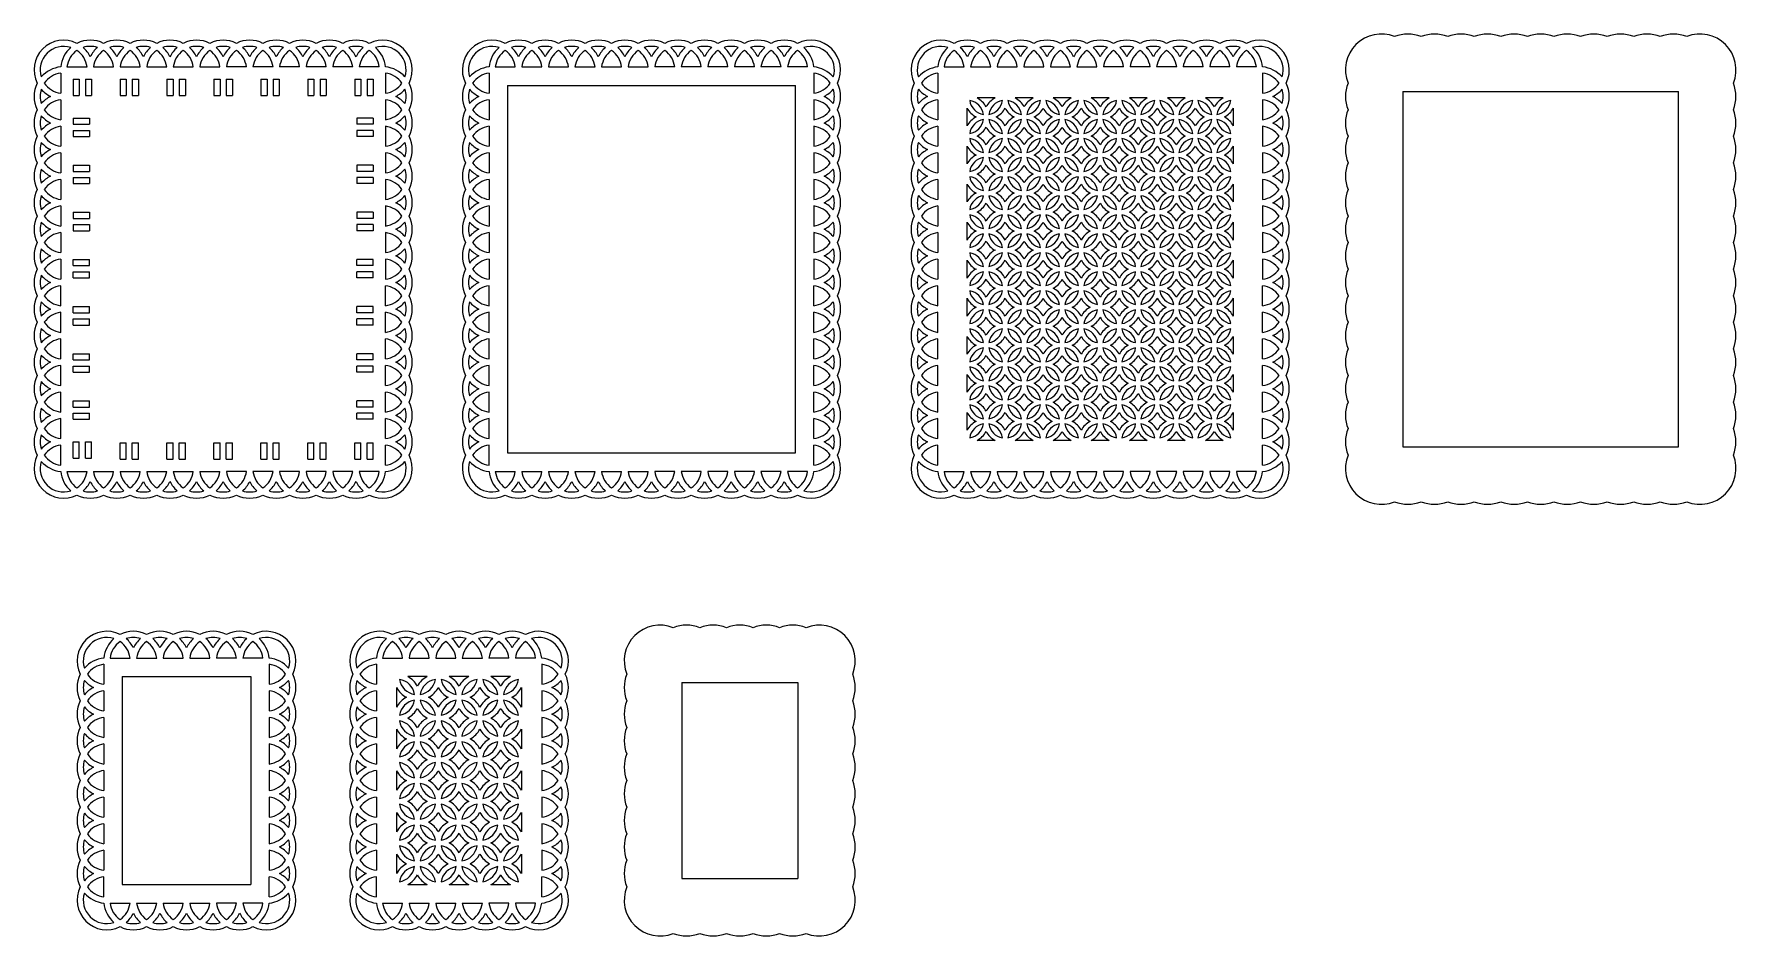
# Model space of a CAD drawing. Extents: x -995 to -442, y 102 to 395.
import ezdxf

# ---------------------------------------------------------------- set-up
doc = ezdxf.new("R2010")
doc.units = 0
doc.layers.get('0').update_dxf_attribs({"linetype": 'CONTINUOUS'})

msp = doc.modelspace()

# ---------------------------------------------------------------- linework, layer by layer
for p, q in [((-986.003915, 382.119682), (-986.003915, 375.602446)), ((-983.991461, 384.132136), (-977.474225, 384.132136)), ((-975.354884, 384.132136), (-968.837647, 384.132136)), ((-966.718307, 384.132136), (-960.20107, 384.132136)), ((-958.081729, 384.132136), (-951.564493, 384.132136)), ((-949.445152, 384.132136), (-942.927915, 384.132136)), ((-940.808574, 384.132136), (-934.291338, 384.132136)), ((-925.65476, 384.132136), (-932.171997, 384.132136)), ((-917.018183, 384.132136), (-923.53542, 384.132136)), ((-908.381606, 384.132136), (-914.898842, 384.132136)), ((-899.745028, 384.132136), (-906.262265, 384.132136)), ((-891.108451, 384.132136), (-897.625687, 384.132136)), ((-882.471873, 384.132136), (-888.98911, 384.132136)), ((-880.45942, 382.119682), (-880.45942, 375.602446)), ((-846.805692, 382.119682), (-846.805692, 375.602446)), ((-844.793239, 384.132136), (-838.276002, 384.132136)), ((-836.156661, 384.132136), (-829.639425, 384.132136)), ((-827.520084, 384.132136), (-821.002848, 384.132136)), ((-818.883507, 384.132136), (-812.36627, 384.132136)), ((-810.246929, 384.132136), (-803.729693, 384.132136)), ((-801.610352, 384.132136), (-795.093115, 384.132136)), ((-786.456538, 384.132136), (-792.973774, 384.132136)), ((-777.819961, 384.132136), (-784.337197, 384.132136)), ((-769.183383, 384.132136), (-775.70062, 384.132136)), ((-760.546806, 384.132136), (-767.064042, 384.132136)), ((-751.910228, 384.132136), (-758.427465, 384.132136)), ((-743.273651, 384.132136), (-749.790888, 384.132136)), ((-741.261198, 382.119682), (-741.261198, 375.602446)), ((-700.947978, 382.119682), (-700.947978, 375.602446)), ((-698.935525, 384.132136), (-692.418288, 384.132136)), ((-690.298947, 384.132136), (-683.781711, 384.132136)), ((-681.66237, 384.132136), (-675.145133, 384.132136)), ((-673.025793, 384.132136), (-666.508556, 384.132136)), ((-664.389215, 384.132136), (-657.871979, 384.132136)), ((-655.752638, 384.132136), (-649.235401, 384.132136)), ((-640.598824, 384.132136), (-647.11606, 384.132136)), ((-631.962247, 384.132136), (-638.479483, 384.132136)), ((-623.325669, 384.132136), (-629.842906, 384.132136)), ((-614.689092, 384.132136), (-621.206328, 384.132136)), ((-606.052514, 384.132136), (-612.569751, 384.132136)), ((-597.415937, 384.132136), (-603.933173, 384.132136)), ((-595.403484, 382.119682), (-595.403484, 375.602446)), ((-982.003915, 380.132136), (-980.003915, 380.132136)), ((-982.003915, 380.132136), (-982.003915, 374.832136)), ((-980.003915, 380.132136), (-980.003915, 374.832136)), ((-978.003915, 380.132136), (-978.003915, 374.832136)), ((-978.003915, 380.132136), (-976.003915, 380.132136)), ((-976.003915, 380.132136), (-976.003915, 374.832136)), ((-966.746498, 380.132136), (-964.746498, 380.132136)), ((-966.746498, 380.132136), (-966.746498, 374.832136)), ((-964.746498, 380.132136), (-964.746498, 374.832136)), ((-962.746498, 380.132136), (-962.746498, 374.832136)), ((-962.746498, 380.132136), (-960.746498, 380.132136)), ((-960.746498, 380.132136), (-960.746498, 374.832136)), ((-951.489081, 380.132136), (-949.489081, 380.132136)), ((-951.489081, 380.132136), (-951.489081, 374.832136)), ((-949.489081, 380.132136), (-949.489081, 374.832136)), ((-947.489081, 380.132136), (-945.489081, 380.132136)), ((-947.489081, 380.132136), (-947.489081, 374.832136)), ((-945.489081, 380.132136), (-945.489081, 374.832136)), ((-936.231665, 380.132136), (-936.231665, 374.832136)), ((-936.231665, 380.132136), (-934.231665, 380.132136)), ((-934.231665, 380.132136), (-934.231665, 374.832136)), ((-932.231665, 380.132136), (-930.231665, 380.132136)), ((-932.231665, 380.132136), (-932.231665, 374.832136)), ((-930.231665, 380.132136), (-930.231665, 374.832136)), ((-920.974248, 380.132136), (-920.974248, 374.832136)), ((-920.974248, 380.132136), (-918.974248, 380.132136)), ((-918.974248, 380.132136), (-918.974248, 374.832136)), ((-916.974248, 380.132136), (-916.974248, 374.832136)), ((-916.974248, 380.132136), (-914.974248, 380.132136)), ((-914.974248, 380.132136), (-914.974248, 374.832136)), ((-905.716831, 380.132136), (-903.716831, 380.132136)), ((-905.716831, 380.132136), (-905.716831, 374.832136)), ((-903.716831, 380.132136), (-903.716831, 374.832136)), ((-901.716831, 380.132136), (-901.716831, 374.832136)), ((-901.716831, 380.132136), (-899.716831, 380.132136)), ((-899.716831, 380.132136), (-899.716831, 374.832136)), ((-890.459415, 380.132136), (-888.459415, 380.132136)), ((-890.459415, 380.132136), (-890.459415, 374.832136)), ((-888.459415, 380.132136), (-888.459415, 374.832136)), ((-886.459415, 380.132136), (-884.459415, 380.132136)), ((-886.459415, 380.132136), (-886.459415, 374.832136)), ((-884.459415, 380.132136), (-884.459415, 374.832136)), ((-840.805692, 378.132136), (-747.261198, 378.132136)), ((-840.805692, 378.132136), (-840.805692, 258.677909)), ((-747.261198, 258.677909), (-747.261198, 378.132136)), ((-549.791992, 376.132136), (-460.247498, 376.132136)), ((-549.791992, 376.132136), (-549.791992, 260.677909)), ((-460.247498, 260.677909), (-460.247498, 376.132136)), ((-986.003915, 373.483105), (-986.003915, 366.965869)), ((-982.003915, 374.832136), (-980.003915, 374.832136)), ((-978.003915, 374.832136), (-976.003915, 374.832136)), ((-966.746498, 374.832136), (-964.746498, 374.832136)), ((-962.746498, 374.832136), (-960.746498, 374.832136)), ((-951.489081, 374.832136), (-949.489081, 374.832136)), ((-947.489081, 374.832136), (-945.489081, 374.832136)), ((-936.231665, 374.832136), (-934.231665, 374.832136)), ((-932.231665, 374.832136), (-930.231665, 374.832136)), ((-920.974248, 374.832136), (-918.974248, 374.832136)), ((-916.974248, 374.832136), (-914.974248, 374.832136)), ((-905.716831, 374.832136), (-903.716831, 374.832136)), ((-901.716831, 374.832136), (-899.716831, 374.832136)), ((-890.459415, 374.832136), (-888.459415, 374.832136)), ((-886.459415, 374.832136), (-884.459415, 374.832136)), ((-880.45942, 373.483105), (-880.45942, 366.965869)), ((-846.805692, 373.483105), (-846.805692, 366.965869)), ((-741.261198, 373.483105), (-741.261198, 366.965869)), ((-700.947978, 373.483105), (-700.947978, 366.965869)), ((-691.447799, 364.961339), (-691.447799, 370.75629)), ((-682.368599, 374.040538), (-688.16355, 374.040538)), ((-670.005151, 374.040538), (-675.800102, 374.040538)), ((-657.641703, 374.040538), (-663.436654, 374.040538)), ((-645.278255, 374.040538), (-651.073206, 374.040538)), ((-632.914807, 374.040538), (-638.709758, 374.040538)), ((-620.551359, 374.040538), (-626.34631, 374.040538)), ((-608.187911, 374.040538), (-613.982862, 374.040538)), ((-604.903663, 364.961339), (-604.903663, 370.75629)), ((-595.403484, 373.483105), (-595.403484, 366.965869)), ((-982.003915, 367.504436), (-976.703915, 367.504436)), ((-982.003915, 367.504436), (-982.003915, 365.504436)), ((-982.003915, 365.504436), (-976.703915, 365.504436)), ((-976.703915, 367.504436), (-976.703915, 365.504436)), ((-884.45942, 367.504436), (-889.75942, 367.504436)), ((-889.75942, 367.504436), (-889.75942, 365.504436)), ((-884.45942, 365.504436), (-889.75942, 365.504436)), ((-884.45942, 367.504436), (-884.45942, 365.504436)), ((-986.003915, 364.846528), (-986.003915, 358.329291)), ((-982.003915, 363.504436), (-976.703915, 363.504436)), ((-982.003915, 363.504436), (-982.003915, 361.504436)), ((-982.003915, 361.504436), (-976.703915, 361.504436)), ((-976.703915, 363.504436), (-976.703915, 361.504436)), ((-884.45942, 363.504436), (-889.75942, 363.504436)), ((-889.75942, 363.504436), (-889.75942, 361.504436)), ((-884.45942, 361.504436), (-889.75942, 361.504436)), ((-884.45942, 363.504436), (-884.45942, 361.504436)), ((-880.45942, 364.846528), (-880.45942, 358.329291)), ((-846.805692, 364.846528), (-846.805692, 358.329291)), ((-741.261198, 364.846528), (-741.261198, 358.329291)), ((-700.947978, 364.846528), (-700.947978, 358.329291)), ((-595.403484, 364.846528), (-595.403484, 358.329291)), ((-986.003915, 356.20995), (-986.003915, 349.692714)), ((-880.45942, 356.20995), (-880.45942, 349.692714)), ((-846.805692, 356.20995), (-846.805692, 349.692714)), ((-741.261198, 356.20995), (-741.261198, 349.692714)), ((-700.947978, 356.20995), (-700.947978, 349.692714)), ((-691.447799, 352.597891), (-691.447799, 358.392842)), ((-604.903663, 352.597891), (-604.903663, 358.392842)), ((-595.403484, 356.20995), (-595.403484, 349.692714)), ((-982.003915, 352.19611), (-976.703915, 352.19611)), ((-982.003915, 352.19611), (-982.003915, 350.19611)), ((-982.003915, 350.19611), (-976.703915, 350.19611)), ((-976.703915, 352.19611), (-976.703915, 350.19611)), ((-884.45942, 352.19611), (-889.75942, 352.19611)), ((-889.75942, 352.19611), (-889.75942, 350.19611)), ((-884.45942, 350.19611), (-889.75942, 350.19611)), ((-884.45942, 352.19611), (-884.45942, 350.19611)), ((-986.003915, 347.573373), (-986.003915, 341.056136)), ((-982.003915, 348.19611), (-976.703915, 348.19611)), ((-982.003915, 348.19611), (-982.003915, 346.19611)), ((-982.003915, 346.19611), (-976.703915, 346.19611)), ((-976.703915, 348.19611), (-976.703915, 346.19611)), ((-884.45942, 348.19611), (-889.75942, 348.19611)), ((-889.75942, 348.19611), (-889.75942, 346.19611)), ((-884.45942, 346.19611), (-889.75942, 346.19611)), ((-884.45942, 348.19611), (-884.45942, 346.19611)), ((-880.45942, 347.573373), (-880.45942, 341.056136)), ((-846.805692, 347.573373), (-846.805692, 341.056136)), ((-741.261198, 347.573373), (-741.261198, 341.056136)), ((-700.947978, 347.573373), (-700.947978, 341.056136)), ((-691.447799, 340.234443), (-691.447799, 346.029394)), ((-604.903663, 340.234443), (-604.903663, 346.029394)), ((-595.403484, 347.573373), (-595.403484, 341.056136)), ((-986.003915, 338.936795), (-986.003915, 332.419559)), ((-880.45942, 338.936795), (-880.45942, 332.419559)), ((-846.805692, 338.936795), (-846.805692, 332.419559)), ((-741.261198, 338.936795), (-741.261198, 332.419559)), ((-700.947978, 338.936795), (-700.947978, 332.419559)), ((-595.403484, 338.936795), (-595.403484, 332.419559)), ((-982.003915, 336.881944), (-976.703915, 336.881944)), ((-982.003915, 336.881944), (-982.003915, 334.881944)), ((-982.003915, 334.881944), (-976.703915, 334.881944)), ((-982.003915, 332.881944), (-976.703915, 332.881944)), ((-982.003915, 332.881944), (-982.003915, 330.881944)), ((-976.703915, 336.881944), (-976.703915, 334.881944)), ((-976.703915, 332.881944), (-976.703915, 330.881944)), ((-884.45942, 336.881944), (-889.75942, 336.881944)), ((-889.75942, 336.881944), (-889.75942, 334.881944)), ((-884.45942, 334.881944), (-889.75942, 334.881944)), ((-884.45942, 332.881944), (-889.75942, 332.881944)), ((-889.75942, 332.881944), (-889.75942, 330.881944)), ((-884.45942, 336.881944), (-884.45942, 334.881944)), ((-884.45942, 332.881944), (-884.45942, 330.881944)), ((-691.447799, 327.870995), (-691.447799, 333.665946)), ((-604.903663, 327.870995), (-604.903663, 333.665946)), ((-986.003915, 330.300218), (-986.003915, 323.782982)), ((-982.003915, 330.881944), (-976.703915, 330.881944)), ((-884.45942, 330.881944), (-889.75942, 330.881944)), ((-880.45942, 330.300218), (-880.45942, 323.782982)), ((-846.805692, 330.300218), (-846.805692, 323.782982)), ((-741.261198, 330.300218), (-741.261198, 323.782982)), ((-700.947978, 330.300218), (-700.947978, 323.782982)), ((-595.403484, 330.300218), (-595.403484, 323.782982)), ((-986.003915, 321.663641), (-986.003915, 315.146404)), ((-982.003915, 321.556114), (-976.703915, 321.556114)), ((-982.003915, 319.556114), (-982.003915, 321.556114)), ((-976.703915, 319.556114), (-976.703915, 321.556114)), ((-884.45942, 321.556114), (-889.75942, 321.556114)), ((-889.75942, 319.556114), (-889.75942, 321.556114)), ((-884.45942, 319.556114), (-884.45942, 321.556114)), ((-880.45942, 321.663641), (-880.45942, 315.146404)), ((-846.805692, 321.663641), (-846.805692, 315.146404)), ((-741.261198, 321.663641), (-741.261198, 315.146404)), ((-700.947978, 321.663641), (-700.947978, 315.146404)), ((-691.447799, 315.507547), (-691.447799, 321.302498)), ((-604.903663, 315.507547), (-604.903663, 321.302498)), ((-595.403484, 321.663641), (-595.403484, 315.146404)), ((-982.003915, 319.556114), (-976.703915, 319.556114)), ((-982.003915, 317.556114), (-976.703915, 317.556114)), ((-982.003915, 315.556114), (-982.003915, 317.556114)), ((-982.003915, 315.556114), (-976.703915, 315.556114)), ((-976.703915, 315.556114), (-976.703915, 317.556114)), ((-884.45942, 319.556114), (-889.75942, 319.556114)), ((-889.75942, 315.556114), (-889.75942, 317.556114)), ((-884.45942, 317.556114), (-889.75942, 317.556114)), ((-884.45942, 315.556114), (-889.75942, 315.556114)), ((-884.45942, 315.556114), (-884.45942, 317.556114)), ((-986.003915, 306.509827), (-986.003915, 313.027063)), ((-880.45942, 306.509827), (-880.45942, 313.027063)), ((-846.805692, 306.509827), (-846.805692, 313.027063)), ((-741.261198, 306.509827), (-741.261198, 313.027063)), ((-700.947978, 306.509827), (-700.947978, 313.027063)), ((-595.403484, 306.509827), (-595.403484, 313.027063)), ((-986.003915, 297.873249), (-986.003915, 304.390486)), ((-982.003915, 306.230283), (-976.703915, 306.230283)), ((-982.003915, 304.230283), (-982.003915, 306.230283)), ((-982.003915, 304.230283), (-976.703915, 304.230283)), ((-976.703915, 304.230283), (-976.703915, 306.230283)), ((-884.45942, 306.230283), (-889.75942, 306.230283)), ((-889.75942, 304.230283), (-889.75942, 306.230283)), ((-884.45942, 304.230283), (-889.75942, 304.230283)), ((-884.45942, 304.230283), (-884.45942, 306.230283)), ((-880.45942, 297.873249), (-880.45942, 304.390486)), ((-846.805692, 297.873249), (-846.805692, 304.390486)), ((-741.261198, 297.873249), (-741.261198, 304.390486)), ((-700.947978, 297.873249), (-700.947978, 304.390486)), ((-691.447799, 303.144099), (-691.447799, 308.93905)), ((-604.903663, 303.144099), (-604.903663, 308.93905)), ((-595.403484, 297.873249), (-595.403484, 304.390486)), ((-982.003915, 300.230283), (-982.003915, 302.230283)), ((-982.003915, 302.230283), (-976.703915, 302.230283)), ((-982.003915, 300.230283), (-976.703915, 300.230283)), ((-976.703915, 300.230283), (-976.703915, 302.230283)), ((-884.45942, 302.230283), (-889.75942, 302.230283)), ((-889.75942, 300.230283), (-889.75942, 302.230283)), ((-884.45942, 300.230283), (-889.75942, 300.230283)), ((-884.45942, 300.230283), (-884.45942, 302.230283)), ((-986.003915, 289.236672), (-986.003915, 295.753909)), ((-880.45942, 289.236672), (-880.45942, 295.753909)), ((-846.805692, 289.236672), (-846.805692, 295.753909)), ((-741.261198, 289.236672), (-741.261198, 295.753909)), ((-700.947978, 289.236672), (-700.947978, 295.753909)), ((-691.447799, 290.780651), (-691.447799, 296.575602)), ((-604.903663, 290.780651), (-604.903663, 296.575602)), ((-595.403484, 289.236672), (-595.403484, 295.753909)), ((-982.003915, 290.916117), (-976.703915, 290.916117)), ((-982.003915, 288.916117), (-982.003915, 290.916117)), ((-982.003915, 288.916117), (-976.703915, 288.916117)), ((-976.703915, 288.916117), (-976.703915, 290.916117)), ((-889.75942, 288.916117), (-889.75942, 290.916117)), ((-884.45942, 290.916117), (-889.75942, 290.916117)), ((-884.45942, 288.916117), (-889.75942, 288.916117)), ((-884.45942, 288.916117), (-884.45942, 290.916117)), ((-986.003915, 280.600095), (-986.003915, 287.117331)), ((-982.003915, 286.916117), (-976.703915, 286.916117)), ((-982.003915, 284.916117), (-982.003915, 286.916117)), ((-982.003915, 284.916117), (-976.703915, 284.916117)), ((-976.703915, 284.916117), (-976.703915, 286.916117)), ((-884.45942, 286.916117), (-889.75942, 286.916117)), ((-889.75942, 284.916117), (-889.75942, 286.916117)), ((-884.45942, 284.916117), (-889.75942, 284.916117)), ((-884.45942, 284.916117), (-884.45942, 286.916117)), ((-880.45942, 280.600095), (-880.45942, 287.117331)), ((-846.805692, 280.600095), (-846.805692, 287.117331)), ((-741.261198, 280.600095), (-741.261198, 287.117331)), ((-700.947978, 280.600095), (-700.947978, 287.117331)), ((-691.447799, 278.417203), (-691.447799, 284.212154)), ((-604.903663, 278.417203), (-604.903663, 284.212154)), ((-595.403484, 280.600095), (-595.403484, 287.117331)), ((-986.003915, 271.963517), (-986.003915, 278.480754)), ((-880.45942, 271.963517), (-880.45942, 278.480754)), ((-846.805692, 271.963517), (-846.805692, 278.480754)), ((-741.261198, 271.963517), (-741.261198, 278.480754)), ((-700.947978, 271.963517), (-700.947978, 278.480754)), ((-595.403484, 271.963517), (-595.403484, 278.480754)), ((-982.003915, 273.607792), (-982.003915, 275.607792)), ((-982.003915, 275.607792), (-976.703915, 275.607792)), ((-982.003915, 273.607792), (-976.703915, 273.607792)), ((-982.003915, 271.607792), (-976.703915, 271.607792)), ((-982.003915, 269.607792), (-982.003915, 271.607792)), ((-976.703915, 273.607792), (-976.703915, 275.607792)), ((-976.703915, 269.607792), (-976.703915, 271.607792)), ((-884.45942, 275.607792), (-889.75942, 275.607792)), ((-889.75942, 273.607792), (-889.75942, 275.607792)), ((-884.45942, 273.607792), (-889.75942, 273.607792)), ((-884.45942, 271.607792), (-889.75942, 271.607792)), ((-889.75942, 269.607792), (-889.75942, 271.607792)), ((-884.45942, 273.607792), (-884.45942, 275.607792)), ((-884.45942, 269.607792), (-884.45942, 271.607792)), ((-691.447799, 266.053755), (-691.447799, 271.848706)), ((-604.903663, 266.053755), (-604.903663, 271.848706)), ((-986.003915, 263.32694), (-986.003915, 269.844176)), ((-982.003915, 269.607792), (-976.703915, 269.607792)), ((-884.45942, 269.607792), (-889.75942, 269.607792)), ((-880.45942, 263.32694), (-880.45942, 269.844176)), ((-846.805692, 263.32694), (-846.805692, 269.844176)), ((-741.261198, 263.32694), (-741.261198, 269.844176)), ((-700.947978, 263.32694), (-700.947978, 269.844176)), ((-595.403484, 263.32694), (-595.403484, 269.844176)), ((-986.003915, 254.690362), (-986.003915, 261.207599)), ((-982.003915, 256.980089), (-982.003915, 262.280089)), ((-982.003915, 262.280089), (-980.003915, 262.280089)), ((-980.003915, 256.980089), (-980.003915, 262.280089)), ((-978.003915, 256.980089), (-978.003915, 262.280089)), ((-978.003915, 262.280089), (-976.003915, 262.280089)), ((-976.003915, 256.980089), (-976.003915, 262.280089)), ((-966.746498, 261.977909), (-964.746498, 261.977909)), ((-966.746498, 256.677909), (-966.746498, 261.977909)), ((-964.746498, 256.677909), (-964.746498, 261.977909)), ((-962.746498, 261.977909), (-960.746498, 261.977909)), ((-962.746498, 256.677909), (-962.746498, 261.977909)), ((-960.746498, 256.677909), (-960.746498, 261.977909)), ((-951.489081, 261.977909), (-949.489081, 261.977909)), ((-951.489081, 256.677909), (-951.489081, 261.977909)), ((-949.489081, 256.677909), (-949.489081, 261.977909)), ((-947.489081, 256.677909), (-947.489081, 261.977909)), ((-947.489081, 261.977909), (-945.489081, 261.977909)), ((-945.489081, 256.677909), (-945.489081, 261.977909)), ((-936.231665, 261.977909), (-934.231665, 261.977909)), ((-936.231665, 256.677909), (-936.231665, 261.977909)), ((-934.231665, 256.677909), (-934.231665, 261.977909)), ((-932.231665, 256.677909), (-932.231665, 261.977909)), ((-932.231665, 261.977909), (-930.231665, 261.977909)), ((-930.231665, 256.677909), (-930.231665, 261.977909)), ((-920.974248, 261.977909), (-918.974248, 261.977909)), ((-920.974248, 256.677909), (-920.974248, 261.977909)), ((-918.974248, 256.677909), (-918.974248, 261.977909)), ((-916.974248, 261.977909), (-914.974248, 261.977909)), ((-916.974248, 256.677909), (-916.974248, 261.977909)), ((-914.974248, 256.677909), (-914.974248, 261.977909)), ((-905.716831, 256.677909), (-905.716831, 261.977909)), ((-905.716831, 261.977909), (-903.716831, 261.977909)), ((-903.716831, 256.677909), (-903.716831, 261.977909)), ((-901.716831, 261.977909), (-899.716831, 261.977909)), ((-901.716831, 256.677909), (-901.716831, 261.977909)), ((-899.716831, 256.677909), (-899.716831, 261.977909)), ((-890.459415, 256.677909), (-890.459415, 261.977909)), ((-890.459415, 261.977909), (-888.459415, 261.977909)), ((-888.459415, 256.677909), (-888.459415, 261.977909)), ((-886.459415, 256.677909), (-886.459415, 261.977909)), ((-886.459415, 261.977909), (-884.459415, 261.977909)), ((-884.459415, 256.677909), (-884.459415, 261.977909)), ((-880.45942, 254.690362), (-880.45942, 261.207599)), ((-846.805692, 254.690362), (-846.805692, 261.207599)), ((-741.261198, 254.690362), (-741.261198, 261.207599)), ((-700.947978, 254.690362), (-700.947978, 261.207599)), ((-682.368599, 262.769506), (-688.16355, 262.769506)), ((-670.005151, 262.769506), (-675.800102, 262.769506)), ((-657.641703, 262.769506), (-663.436654, 262.769506)), ((-645.278255, 262.769506), (-651.073206, 262.769506)), ((-632.914807, 262.769506), (-638.709758, 262.769506)), ((-620.551359, 262.769506), (-626.34631, 262.769506)), ((-608.187911, 262.769506), (-613.982862, 262.769506)), ((-595.403484, 254.690362), (-595.403484, 261.207599)), ((-549.791992, 260.677909), (-460.247498, 260.677909)), ((-982.003915, 256.980089), (-980.003915, 256.980089)), ((-978.003915, 256.980089), (-976.003915, 256.980089)), ((-966.746498, 256.677909), (-964.746498, 256.677909)), ((-962.746498, 256.677909), (-960.746498, 256.677909)), ((-951.489081, 256.677909), (-949.489081, 256.677909)), ((-947.489081, 256.677909), (-945.489081, 256.677909)), ((-936.231665, 256.677909), (-934.231665, 256.677909)), ((-932.231665, 256.677909), (-930.231665, 256.677909)), ((-920.974248, 256.677909), (-918.974248, 256.677909)), ((-916.974248, 256.677909), (-914.974248, 256.677909)), ((-905.716831, 256.677909), (-903.716831, 256.677909)), ((-901.716831, 256.677909), (-899.716831, 256.677909)), ((-890.459415, 256.677909), (-888.459415, 256.677909)), ((-886.459415, 256.677909), (-884.459415, 256.677909)), ((-840.805692, 258.677909), (-747.261198, 258.677909)), ((-983.991461, 252.677909), (-977.474225, 252.677909)), ((-975.354884, 252.677909), (-968.837647, 252.677909)), ((-966.718307, 252.677909), (-960.20107, 252.677909)), ((-958.081729, 252.677909), (-951.564493, 252.677909)), ((-949.445152, 252.677909), (-942.927915, 252.677909)), ((-940.808574, 252.677909), (-934.291338, 252.677909)), ((-925.65476, 252.677909), (-932.171997, 252.677909)), ((-917.018183, 252.677909), (-923.53542, 252.677909)), ((-908.381606, 252.677909), (-914.898842, 252.677909)), ((-899.745028, 252.677909), (-906.262265, 252.677909)), ((-891.108451, 252.677909), (-897.625687, 252.677909)), ((-882.471873, 252.677909), (-888.98911, 252.677909)), ((-844.793239, 252.677909), (-838.276002, 252.677909)), ((-836.156661, 252.677909), (-829.639425, 252.677909)), ((-827.520084, 252.677909), (-821.002848, 252.677909)), ((-818.883507, 252.677909), (-812.36627, 252.677909)), ((-810.246929, 252.677909), (-803.729693, 252.677909)), ((-801.610352, 252.677909), (-795.093115, 252.677909)), ((-786.456538, 252.677909), (-792.973774, 252.677909)), ((-777.819961, 252.677909), (-784.337197, 252.677909)), ((-769.183383, 252.677909), (-775.70062, 252.677909)), ((-760.546806, 252.677909), (-767.064042, 252.677909)), ((-751.910228, 252.677909), (-758.427465, 252.677909)), ((-743.273651, 252.677909), (-749.790888, 252.677909)), ((-698.935525, 252.677909), (-692.418288, 252.677909)), ((-690.298947, 252.677909), (-683.781711, 252.677909)), ((-681.66237, 252.677909), (-675.145133, 252.677909)), ((-673.025793, 252.677909), (-666.508556, 252.677909)), ((-664.389215, 252.677909), (-657.871979, 252.677909)), ((-655.752638, 252.677909), (-649.235401, 252.677909)), ((-640.598824, 252.677909), (-647.11606, 252.677909)), ((-631.962247, 252.677909), (-638.479483, 252.677909)), ((-623.325669, 252.677909), (-629.842906, 252.677909)), ((-614.689092, 252.677909), (-621.206328, 252.677909)), ((-606.052514, 252.677909), (-612.569751, 252.677909)), ((-597.415937, 252.677909), (-603.933173, 252.677909)), ((-971.9989, 190.025361), (-971.9989, 183.508124)), ((-969.986446, 192.037814), (-963.46921, 192.037814)), ((-961.349869, 192.037814), (-954.832633, 192.037814)), ((-952.713292, 192.037814), (-946.196055, 192.037814)), ((-944.076714, 192.037814), (-937.559478, 192.037814)), ((-928.9229, 192.037814), (-935.440137, 192.037814)), ((-920.286323, 192.037814), (-926.803559, 192.037814)), ((-918.27387, 190.025361), (-918.27387, 183.508124)), ((-883.415251, 190.025361), (-883.415251, 183.508124)), ((-881.402798, 192.037814), (-874.885561, 192.037814)), ((-872.766221, 192.037814), (-866.248984, 192.037814)), ((-864.129643, 192.037814), (-857.612407, 192.037814)), ((-855.493066, 192.037814), (-848.975829, 192.037814)), ((-840.339252, 192.037814), (-846.856488, 192.037814)), ((-831.702674, 192.037814), (-838.219911, 192.037814)), ((-829.690221, 190.025361), (-829.690221, 183.508124)), ((-965.9989, 186.037814), (-924.27387, 186.037814)), ((-965.9989, 186.037814), (-965.9989, 118.403052)), ((-924.27387, 186.037814), (-924.27387, 118.403052)), ((-866.909549, 186.037855), (-873.249861, 186.037855)), ((-853.38258, 186.037855), (-859.722892, 186.037855)), ((-839.855611, 186.037855), (-846.195924, 186.037855)), ((-784.199843, 184.037814), (-746.474813, 184.037814)), ((-784.199843, 184.037814), (-784.199843, 120.403052)), ((-746.474813, 184.037814), (-746.474813, 120.403052)), ((-971.9989, 181.388784), (-971.9989, 174.871547)), ((-918.27387, 181.388784), (-918.27387, 174.871547)), ((-883.415251, 181.388784), (-883.415251, 174.871547)), ((-876.843189, 182.444527), (-876.843189, 176.104214)), ((-836.262283, 182.444527), (-836.262283, 176.104214)), ((-829.690221, 181.388784), (-829.690221, 174.871547)), ((-971.9989, 172.752206), (-971.9989, 166.23497)), ((-918.27387, 172.752206), (-918.27387, 166.23497)), ((-883.415251, 172.752206), (-883.415251, 166.23497)), ((-829.690221, 172.752206), (-829.690221, 166.23497)), ((-876.843189, 168.917558), (-876.843189, 162.577246)), ((-836.262283, 168.917558), (-836.262283, 162.577246)), ((-971.9989, 164.115629), (-971.9989, 157.598392)), ((-918.27387, 164.115629), (-918.27387, 157.598392)), ((-883.415251, 164.115629), (-883.415251, 157.598392)), ((-829.690221, 164.115629), (-829.690221, 157.598392)), ((-971.9989, 155.479051), (-971.9989, 148.961815)), ((-918.27387, 155.479051), (-918.27387, 148.961815)), ((-883.415251, 155.479051), (-883.415251, 148.961815)), ((-876.843189, 155.390589), (-876.843189, 149.050277)), ((-836.262283, 155.390589), (-836.262283, 149.050277)), ((-829.690221, 155.479051), (-829.690221, 148.961815)), ((-971.9989, 146.842474), (-971.9989, 140.325237)), ((-918.27387, 146.842474), (-918.27387, 140.325237)), ((-883.415251, 146.842474), (-883.415251, 140.325237)), ((-829.690221, 146.842474), (-829.690221, 140.325237)), ((-876.843189, 141.86362), (-876.843189, 135.523308)), ((-836.262283, 141.86362), (-836.262283, 135.523308)), ((-971.9989, 138.205897), (-971.9989, 131.68866)), ((-918.27387, 138.205897), (-918.27387, 131.68866)), ((-883.415251, 138.205897), (-883.415251, 131.68866)), ((-829.690221, 138.205897), (-829.690221, 131.68866)), ((-971.9989, 129.569319), (-971.9989, 123.052083)), ((-918.27387, 129.569319), (-918.27387, 123.052083)), ((-883.415251, 129.569319), (-883.415251, 123.052083)), ((-876.843189, 128.336652), (-876.843189, 121.99634)), ((-836.262283, 128.336652), (-836.262283, 121.99634)), ((-829.690221, 129.569319), (-829.690221, 123.052083)), ((-971.9989, 114.415505), (-971.9989, 120.932742)), ((-965.9989, 118.403052), (-924.27387, 118.403052)), ((-918.27387, 114.415505), (-918.27387, 120.932742)), ((-883.415251, 114.415505), (-883.415251, 120.932742)), ((-873.249708, 118.403093), (-866.909702, 118.403093)), ((-859.722739, 118.403093), (-853.382734, 118.403093)), ((-846.19577, 118.403093), (-839.855765, 118.403093)), ((-829.690221, 114.415505), (-829.690221, 120.932742)), ((-784.199843, 120.403052), (-746.474813, 120.403052)), ((-969.986446, 112.403052), (-963.46921, 112.403052)), ((-961.349869, 112.403052), (-954.832633, 112.403052)), ((-952.713292, 112.403052), (-946.196055, 112.403052)), ((-944.076714, 112.403052), (-937.559478, 112.403052)), ((-928.9229, 112.403052), (-935.440137, 112.403052)), ((-920.286323, 112.403052), (-926.803559, 112.403052)), ((-881.402798, 112.403052), (-874.885561, 112.403052)), ((-872.766221, 112.403052), (-866.248984, 112.403052)), ((-864.129643, 112.403052), (-857.612407, 112.403052)), ((-855.493066, 112.403052), (-848.975829, 112.403052)), ((-840.339252, 112.403052), (-846.856488, 112.403052)), ((-831.702674, 112.403052), (-838.219911, 112.403052))]:
    msp.add_line(p, q)
for centre, radius, start, end in [((-985.051132, 383.179353), 9.636577, 63.377233, 206.622767), ((-976.414554, 383.179353), 9.636577, 63.377233, 116.622767), ((-967.777977, 383.179353), 9.636577, 63.377233, 116.622767), ((-959.1414, 383.179353), 9.636577, 63.377233, 116.622767), ((-950.504822, 383.179353), 9.636577, 63.377233, 116.622767), ((-941.868245, 383.179353), 9.636577, 63.377233, 116.622767), ((-933.231667, 383.179353), 9.636577, 63.377233, 116.622767), ((-924.59509, 383.179353), 9.636577, 63.377233, 116.622767), ((-915.958513, 383.179353), 9.636577, 63.377233, 116.622767), ((-907.321935, 383.179353), 9.636577, 63.377233, 116.622767), ((-898.685358, 383.179353), 9.636577, 63.377233, 116.622767), ((-890.04878, 383.179353), 9.636577, 63.377233, 116.622767), ((-881.412203, 383.179353), 9.636577, 333.377233, 116.622767), ((-845.852909, 383.179353), 9.636577, 63.377233, 206.622767), ((-837.216332, 383.179353), 9.636577, 63.377233, 116.622767), ((-828.579754, 383.179353), 9.636577, 63.377233, 116.622767), ((-819.943177, 383.179353), 9.636577, 63.377233, 116.622767), ((-811.3066, 383.179353), 9.636577, 63.377233, 116.622767), ((-802.670022, 383.179353), 9.636577, 63.377233, 116.622767), ((-794.033445, 383.179353), 9.636577, 63.377233, 116.622767), ((-785.396868, 383.179353), 9.636577, 63.377233, 116.622767), ((-776.76029, 383.179353), 9.636577, 63.377233, 116.622767), ((-768.123713, 383.179353), 9.636577, 63.377233, 116.622767), ((-759.487135, 383.179353), 9.636577, 63.377233, 116.622767), ((-750.850558, 383.179353), 9.636577, 63.377233, 116.622767), ((-742.213981, 383.179353), 9.636577, 333.377233, 116.622767), ((-699.995195, 383.179353), 9.636577, 63.377233, 206.622767), ((-691.358618, 383.179353), 9.636577, 63.377233, 116.622767), ((-682.72204, 383.179353), 9.636577, 63.377233, 116.622767), ((-674.085463, 383.179353), 9.636577, 63.377233, 116.622767), ((-665.448886, 383.179353), 9.636577, 63.377233, 116.622767), ((-656.812308, 383.179353), 9.636577, 63.377233, 116.622767), ((-648.175731, 383.179353), 9.636577, 63.377233, 116.622767), ((-639.539153, 383.179353), 9.636577, 63.377233, 116.622767), ((-630.902576, 383.179353), 9.636577, 63.377233, 116.622767), ((-622.265999, 383.179353), 9.636577, 63.377233, 116.622767), ((-613.629421, 383.179353), 9.636577, 63.377233, 116.622767), ((-604.992844, 383.179353), 9.636577, 63.377233, 116.622767), ((-596.356267, 383.179353), 9.636577, 333.377233, 116.622767), ((-556.83921, 383.179353), 11.636577, 68.216766, 201.783234), ((-548.202632, 383.179353), 11.636577, 68.216766, 111.783234), ((-539.566055, 383.179353), 11.636577, 68.216766, 111.783234), ((-530.929477, 383.179353), 11.636577, 68.216766, 111.783234), ((-522.2929, 383.179353), 11.636577, 68.216766, 111.783234), ((-513.656323, 383.179353), 11.636577, 68.216766, 111.783234), ((-505.019745, 383.179353), 11.636577, 68.216766, 111.783234), ((-496.383168, 383.179353), 11.636577, 68.216766, 111.783234), ((-487.74659, 383.179353), 11.636577, 68.216766, 111.783234), ((-479.110013, 383.179353), 11.636577, 68.216766, 111.783234), ((-470.473436, 383.179353), 11.636577, 68.216766, 111.783234), ((-461.836858, 383.179353), 11.636577, 68.216766, 111.783234), ((-453.200281, 383.179353), 11.636577, 338.216766, 111.783234), ((-985.051132, 383.179353), 7.636577, 72.327431, 197.672569), ((-976.414554, 383.179353), 9.636577, 130.96948, 174.32581), ((-976.414554, 383.179353), 7.636577, 124.435238, 172.832776), ((-985.051132, 383.179353), 7.636577, 7.167224, 55.564762), ((-985.051132, 383.179353), 9.636577, 26.333307, 49.03052), ((-976.414554, 383.179353), 7.636577, 72.327431, 107.672569), ((-967.777977, 383.179353), 9.636577, 130.96948, 153.666693), ((-967.777977, 383.179353), 7.636577, 124.435238, 172.832776), ((-976.414554, 383.179353), 7.636577, 7.167224, 55.564762), ((-967.777977, 383.179353), 7.636577, 72.327431, 107.672569), ((-976.414554, 383.179353), 9.636577, 26.333307, 49.03052), ((-959.1414, 383.179353), 9.636577, 130.96948, 153.666693), ((-959.1414, 383.179353), 7.636577, 124.435238, 172.832776), ((-967.777977, 383.179353), 7.636577, 7.167224, 55.564762), ((-959.1414, 383.179353), 7.636577, 72.327431, 107.672569), ((-967.777977, 383.179353), 9.636577, 26.333307, 49.03052), ((-950.504822, 383.179353), 9.636577, 130.96948, 153.666693), ((-950.504822, 383.179353), 7.636577, 124.435238, 172.832776), ((-959.1414, 383.179353), 7.636577, 7.167224, 55.564762), ((-959.1414, 383.179353), 9.636577, 26.333307, 49.03052), ((-950.504822, 383.179353), 7.636577, 72.327431, 107.672569), ((-941.868245, 383.179353), 9.636577, 130.96948, 153.666693), ((-941.868245, 383.179353), 7.636577, 124.435238, 172.832776), ((-950.504822, 383.179353), 7.636577, 7.167224, 55.564762), ((-941.868245, 383.179353), 7.636577, 72.327431, 107.672569), ((-950.504822, 383.179353), 9.636577, 26.333307, 49.03052), ((-933.231667, 383.179353), 9.636577, 130.96948, 153.666693), ((-933.231667, 383.179353), 7.636577, 124.435238, 172.832776), ((-941.868245, 383.179353), 7.636577, 7.167224, 55.564762), ((-941.868245, 383.179353), 9.636577, 26.333307, 49.03052), ((-933.231667, 383.179353), 7.636577, 72.327431, 107.672569), ((-924.59509, 383.179353), 9.636577, 130.96948, 153.666693), ((-924.59509, 383.179353), 7.636577, 124.435238, 172.832776), ((-933.231667, 383.179353), 7.636577, 7.167224, 55.564762), ((-924.59509, 383.179353), 7.636577, 72.327431, 107.672569), ((-933.231667, 383.179353), 9.636577, 26.333307, 49.03052), ((-915.958513, 383.179353), 9.636577, 130.96948, 153.666693), ((-915.958513, 383.179353), 7.636577, 124.435238, 172.832776), ((-924.59509, 383.179353), 7.636577, 7.167224, 55.564762), ((-915.958513, 383.179353), 7.636577, 72.327431, 107.672569), ((-924.59509, 383.179353), 9.636577, 26.333307, 49.03052), ((-907.321935, 383.179353), 9.636577, 130.96948, 153.666693), ((-907.321935, 383.179353), 7.636577, 124.435238, 172.832776), ((-915.958513, 383.179353), 7.636577, 7.167224, 55.564762), ((-915.958513, 383.179353), 9.636577, 26.333307, 49.03052), ((-907.321935, 383.179353), 7.636577, 72.327431, 107.672569), ((-898.685358, 383.179353), 9.636577, 130.96948, 153.666693), ((-898.685358, 383.179353), 7.636577, 124.435238, 172.832776), ((-907.321935, 383.179353), 7.636577, 7.167224, 55.564762), ((-898.685358, 383.179353), 7.636577, 72.327431, 107.672569), ((-907.321935, 383.179353), 9.636577, 26.333307, 49.03052), ((-890.04878, 383.179353), 9.636577, 130.96948, 153.666693), ((-890.04878, 383.179353), 7.636577, 124.435238, 172.832776), ((-898.685358, 383.179353), 7.636577, 7.167224, 55.564762), ((-898.685358, 383.179353), 9.636577, 26.333307, 49.03052), ((-890.04878, 383.179353), 7.636577, 72.327431, 107.672569), ((-881.412203, 383.179353), 9.636577, 130.96948, 153.666693), ((-881.412203, 383.179353), 7.636577, 124.435238, 172.832776), ((-890.04878, 383.179353), 7.636577, 7.167224, 55.564762), ((-881.412203, 383.179353), 7.636577, 342.327431, 107.672569), ((-890.04878, 383.179353), 9.636577, 5.67419, 49.03052), ((-845.852909, 383.179353), 7.636577, 72.327431, 197.672569), ((-837.216332, 383.179353), 9.636577, 130.96948, 174.32581), ((-837.216332, 383.179353), 7.636577, 124.435238, 172.832776), ((-845.852909, 383.179353), 7.636577, 7.167224, 55.564762), ((-837.216332, 383.179353), 7.636577, 72.327431, 107.672569), ((-845.852909, 383.179353), 9.636577, 26.333307, 49.03052), ((-828.579754, 383.179353), 9.636577, 130.96948, 153.666693), ((-828.579754, 383.179353), 7.636577, 124.435238, 172.832776), ((-837.216332, 383.179353), 7.636577, 7.167224, 55.564762), ((-837.216332, 383.179353), 9.636577, 26.333307, 49.03052), ((-828.579754, 383.179353), 7.636577, 72.327431, 107.672569), ((-819.943177, 383.179353), 9.636577, 130.96948, 153.666693), ((-819.943177, 383.179353), 7.636577, 124.435238, 172.832776), ((-828.579754, 383.179353), 7.636577, 7.167224, 55.564762), ((-819.943177, 383.179353), 7.636577, 72.327431, 107.672569), ((-828.579754, 383.179353), 9.636577, 26.333307, 49.03052), ((-811.3066, 383.179353), 9.636577, 130.96948, 153.666693), ((-811.3066, 383.179353), 7.636577, 124.435238, 172.832776), ((-819.943177, 383.179353), 7.636577, 7.167224, 55.564762), ((-811.3066, 383.179353), 7.636577, 72.327431, 107.672569), ((-819.943177, 383.179353), 9.636577, 26.333307, 49.03052), ((-802.670022, 383.179353), 9.636577, 130.96948, 153.666693), ((-802.670022, 383.179353), 7.636577, 124.435238, 172.832776), ((-811.3066, 383.179353), 7.636577, 7.167224, 55.564762), ((-811.3066, 383.179353), 9.636577, 26.333307, 49.03052), ((-802.670022, 383.179353), 7.636577, 72.327431, 107.672569), ((-794.033445, 383.179353), 9.636577, 130.96948, 153.666693), ((-794.033445, 383.179353), 7.636577, 124.435238, 172.832776), ((-802.670022, 383.179353), 7.636577, 7.167224, 55.564762), ((-794.033445, 383.179353), 7.636577, 72.327431, 107.672569), ((-802.670022, 383.179353), 9.636577, 26.333307, 49.03052), ((-785.396868, 383.179353), 9.636577, 130.96948, 153.666693), ((-785.396868, 383.179353), 7.636577, 124.435238, 172.832776), ((-794.033445, 383.179353), 7.636577, 7.167224, 55.564762), ((-785.396868, 383.179353), 7.636577, 72.327431, 107.672569), ((-794.033445, 383.179353), 9.636577, 26.333307, 49.03052), ((-776.76029, 383.179353), 9.636577, 130.96948, 153.666693), ((-776.76029, 383.179353), 7.636577, 124.435238, 172.832776), ((-785.396868, 383.179353), 7.636577, 7.167224, 55.564762), ((-785.396868, 383.179353), 9.636577, 26.333307, 49.03052), ((-776.76029, 383.179353), 7.636577, 72.327431, 107.672569), ((-768.123713, 383.179353), 9.636577, 130.96948, 153.666693), ((-768.123713, 383.179353), 7.636577, 124.435238, 172.832776), ((-776.76029, 383.179353), 7.636577, 7.167224, 55.564762), ((-768.123713, 383.179353), 7.636577, 72.327431, 107.672569), ((-776.76029, 383.179353), 9.636577, 26.333307, 49.03052), ((-759.487135, 383.179353), 9.636577, 130.96948, 153.666693), ((-759.487135, 383.179353), 7.636577, 124.435238, 172.832776), ((-768.123713, 383.179353), 7.636577, 7.167224, 55.564762), ((-768.123713, 383.179353), 9.636577, 26.333307, 49.03052), ((-759.487135, 383.179353), 7.636577, 72.327431, 107.672569), ((-750.850558, 383.179353), 9.636577, 130.96948, 153.666693), ((-750.850558, 383.179353), 7.636577, 124.435238, 172.832776), ((-759.487135, 383.179353), 7.636577, 7.167224, 55.564762), ((-750.850558, 383.179353), 7.636577, 72.327431, 107.672569), ((-759.487135, 383.179353), 9.636577, 26.333307, 49.03052), ((-742.213981, 383.179353), 9.636577, 130.96948, 153.666693), ((-742.213981, 383.179353), 7.636577, 124.435238, 172.832776), ((-750.850558, 383.179353), 7.636577, 7.167224, 55.564762), ((-742.213981, 383.179353), 7.636577, 342.327431, 107.672569), ((-750.850558, 383.179353), 9.636577, 5.67419, 49.03052), ((-699.995195, 383.179353), 7.636577, 72.327431, 197.672569), ((-691.358618, 383.179353), 9.636577, 130.96948, 174.32581), ((-691.358618, 383.179353), 7.636577, 124.435238, 172.832776), ((-699.995195, 383.179353), 7.636577, 7.167224, 55.564762), ((-691.358618, 383.179353), 7.636577, 72.327431, 107.672569), ((-699.995195, 383.179353), 9.636577, 26.333307, 49.03052), ((-682.72204, 383.179353), 9.636577, 130.96948, 153.666693), ((-682.72204, 383.179353), 7.636577, 124.435238, 172.832776), ((-691.358618, 383.179353), 7.636577, 7.167224, 55.564762), ((-691.358618, 383.179353), 9.636577, 26.333307, 49.03052), ((-682.72204, 383.179353), 7.636577, 72.327431, 107.672569), ((-674.085463, 383.179353), 9.636577, 130.96948, 153.666693), ((-674.085463, 383.179353), 7.636577, 124.435238, 172.832776), ((-682.72204, 383.179353), 7.636577, 7.167224, 55.564762), ((-674.085463, 383.179353), 7.636577, 72.327431, 107.672569), ((-682.72204, 383.179353), 9.636577, 26.333307, 49.03052), ((-665.448886, 383.179353), 9.636577, 130.96948, 153.666693), ((-665.448886, 383.179353), 7.636577, 124.435238, 172.832776), ((-674.085463, 383.179353), 7.636577, 7.167224, 55.564762), ((-665.448886, 383.179353), 7.636577, 72.327431, 107.672569), ((-674.085463, 383.179353), 9.636577, 26.333307, 49.03052), ((-656.812308, 383.179353), 9.636577, 130.96948, 153.666693), ((-656.812308, 383.179353), 7.636577, 124.435238, 172.832776), ((-665.448886, 383.179353), 7.636577, 7.167224, 55.564762), ((-665.448886, 383.179353), 9.636577, 26.333307, 49.03052), ((-656.812308, 383.179353), 7.636577, 72.327431, 107.672569), ((-648.175731, 383.179353), 9.636577, 130.96948, 153.666693), ((-648.175731, 383.179353), 7.636577, 124.435238, 172.832776), ((-656.812308, 383.179353), 7.636577, 7.167224, 55.564762), ((-648.175731, 383.179353), 7.636577, 72.327431, 107.672569), ((-656.812308, 383.179353), 9.636577, 26.333307, 49.03052), ((-639.539153, 383.179353), 9.636577, 130.96948, 153.666693), ((-639.539153, 383.179353), 7.636577, 124.435238, 172.832776), ((-648.175731, 383.179353), 7.636577, 7.167224, 55.564762), ((-648.175731, 383.179353), 9.636577, 26.333307, 49.03052), ((-639.539153, 383.179353), 7.636577, 72.327431, 107.672569), ((-630.902576, 383.179353), 9.636577, 130.96948, 153.666693), ((-630.902576, 383.179353), 7.636577, 124.435238, 172.832776), ((-639.539153, 383.179353), 7.636577, 7.167224, 55.564762), ((-630.902576, 383.179353), 7.636577, 72.327431, 107.672569), ((-639.539153, 383.179353), 9.636577, 26.333307, 49.03052), ((-622.265999, 383.179353), 9.636577, 130.96948, 153.666693), ((-622.265999, 383.179353), 7.636577, 124.435238, 172.832776), ((-630.902576, 383.179353), 7.636577, 7.167224, 55.564762), ((-622.265999, 383.179353), 7.636577, 72.327431, 107.672569), ((-630.902576, 383.179353), 9.636577, 26.333307, 49.03052), ((-613.629421, 383.179353), 9.636577, 130.96948, 153.666693), ((-613.629421, 383.179353), 7.636577, 124.435238, 172.832776), ((-622.265999, 383.179353), 7.636577, 7.167224, 55.564762), ((-622.265999, 383.179353), 9.636577, 26.333307, 49.03052), ((-613.629421, 383.179353), 7.636577, 72.327431, 107.672569), ((-604.992844, 383.179353), 9.636577, 130.96948, 153.666693), ((-604.992844, 383.179353), 7.636577, 124.435238, 172.832776), ((-613.629421, 383.179353), 7.636577, 7.167224, 55.564762), ((-604.992844, 383.179353), 7.636577, 72.327431, 107.672569), ((-613.629421, 383.179353), 9.636577, 26.333307, 49.03052), ((-596.356267, 383.179353), 9.636577, 130.96948, 153.666693), ((-596.356267, 383.179353), 7.636577, 124.435238, 172.832776), ((-604.992844, 383.179353), 7.636577, 7.167224, 55.564762), ((-596.356267, 383.179353), 7.636577, 342.327431, 107.672569), ((-604.992844, 383.179353), 9.636577, 5.67419, 49.03052), ((-985.051132, 374.542775), 9.636577, 95.67419, 139.03052), ((-985.051132, 374.542775), 7.636577, 97.167224, 145.564762), ((-881.412203, 374.542775), 9.636577, 40.96948, 84.32581), ((-881.412203, 374.542775), 7.636577, 34.435238, 82.832776), ((-845.852909, 374.542775), 9.636577, 95.67419, 139.03052), ((-845.852909, 374.542775), 7.636577, 97.167224, 145.564762), ((-742.213981, 374.542775), 9.636577, 40.96948, 84.32581), ((-742.213981, 374.542775), 7.636577, 34.435238, 82.832776), ((-699.995195, 374.542775), 9.636577, 95.67419, 139.03052), ((-699.995195, 374.542775), 7.636577, 97.167224, 145.564762), ((-596.356267, 374.542775), 9.636577, 40.96948, 84.32581), ((-596.356267, 374.542775), 7.636577, 34.435238, 82.832776), ((-985.051132, 374.542775), 9.636577, 153.377233, 206.622767), ((-985.051132, 374.542775), 7.636577, 162.327431, 197.672569), ((-985.051132, 383.179353), 9.636577, 220.96948, 243.666693), ((-985.051132, 383.179353), 7.636577, 214.435238, 262.832776), ((-881.412203, 383.179353), 7.636577, 277.167224, 325.564762), ((-881.412203, 383.179353), 9.636577, 296.333307, 319.03052), ((-881.412203, 374.542775), 7.636577, 342.327431, 17.672569), ((-881.412203, 374.542775), 9.636577, 333.377233, 26.622767), ((-845.852909, 374.542775), 9.636577, 153.377233, 206.622767), ((-845.852909, 374.542775), 7.636577, 162.327431, 197.672569), ((-845.852909, 383.179353), 9.636577, 220.96948, 243.666693), ((-845.852909, 383.179353), 7.636577, 214.435238, 262.832776), ((-742.213981, 383.179353), 7.636577, 277.167224, 325.564762), ((-742.213981, 383.179353), 9.636577, 296.333307, 319.03052), ((-742.213981, 374.542775), 7.636577, 342.327431, 17.672569), ((-742.213981, 374.542775), 9.636577, 333.377233, 26.622767), ((-699.995195, 374.542775), 9.636577, 153.377233, 206.622767), ((-699.995195, 374.542775), 7.636577, 162.327431, 197.672569), ((-699.995195, 383.179353), 9.636577, 220.96948, 243.666693), ((-699.995195, 383.179353), 7.636577, 214.435238, 262.832776), ((-596.356267, 383.179353), 7.636577, 277.167224, 325.564762), ((-596.356267, 383.179353), 9.636577, 296.333307, 319.03052), ((-596.356267, 374.542775), 7.636577, 342.327431, 17.672569), ((-596.356267, 374.542775), 9.636577, 333.377233, 26.622767), ((-556.83921, 374.542775), 11.636577, 158.216766, 201.783234), ((-453.200281, 374.542775), 11.636577, 338.216766, 21.783234), ((-985.051132, 365.906198), 9.636577, 116.333307, 139.03052), ((-985.051132, 365.906198), 7.636577, 97.167224, 145.564762), ((-881.412203, 365.906198), 7.636577, 34.435238, 82.832776), ((-881.412203, 365.906198), 9.636577, 40.96948, 63.666693), ((-845.852909, 365.906198), 9.636577, 116.333307, 139.03052), ((-845.852909, 365.906198), 7.636577, 97.167224, 145.564762), ((-742.213981, 365.906198), 7.636577, 34.435238, 82.832776), ((-742.213981, 365.906198), 9.636577, 40.96948, 63.666693), ((-699.995195, 365.906198), 9.636577, 116.333307, 139.03052), ((-699.995195, 365.906198), 7.636577, 97.167224, 145.564762), ((-685.266075, 374.040538), 7, 207.980975, 242.019025), ((-691.447799, 367.858814), 5.4, 9.044199, 80.955801), ((-685.266075, 374.040538), 5.4, 189.044199, 260.955801), ((-691.447799, 367.858814), 7, 27.980975, 62.019025), ((-679.084351, 367.858814), 7, 117.980975, 152.019025), ((-679.084351, 367.858814), 5.4, 99.044199, 170.955801), ((-685.266075, 374.040538), 5.4, 279.044199, 350.955801), ((-685.266075, 374.040538), 7, 297.980975, 332.019025), ((-672.902627, 374.040538), 7, 207.980975, 242.019025), ((-672.902627, 374.040538), 5.4, 189.044199, 260.955801), ((-679.084351, 367.858814), 5.4, 9.044199, 80.955801), ((-679.084351, 367.858814), 7, 27.980975, 62.019025), ((-666.720903, 367.858814), 7, 117.980975, 152.019025), ((-672.902627, 374.040538), 5.4, 279.044199, 350.955801), ((-666.720903, 367.858814), 5.4, 99.044199, 170.955801), ((-672.902627, 374.040538), 7, 297.980975, 332.019025), ((-660.539179, 374.040538), 7, 207.980975, 242.019025), ((-660.539179, 374.040538), 5.4, 189.044199, 260.955801), ((-666.720903, 367.858814), 5.4, 9.044199, 80.955801), ((-666.720903, 367.858814), 7, 27.980975, 62.019025), ((-654.357455, 367.858814), 7, 117.980975, 152.019025), ((-660.539179, 374.040538), 5.4, 279.044199, 350.955801), ((-654.357455, 367.858814), 5.4, 99.044199, 170.955801), ((-660.539179, 374.040538), 7, 297.980975, 332.019025), ((-648.175731, 374.040538), 7, 207.980975, 242.019025), ((-648.175731, 374.040538), 5.4, 189.044199, 260.955801), ((-654.357455, 367.858814), 5.4, 9.044199, 80.955801), ((-654.357455, 367.858814), 7, 27.980975, 62.019025), ((-641.994007, 367.858814), 7, 117.980975, 152.019025), ((-641.994007, 367.858814), 5.4, 99.044199, 170.955801), ((-648.175731, 374.040538), 5.4, 279.044199, 350.955801), ((-648.175731, 374.040538), 7, 297.980975, 332.019025), ((-635.812283, 374.040538), 7, 207.980975, 242.019025), ((-635.812283, 374.040538), 5.4, 189.044199, 260.955801), ((-641.994007, 367.858814), 5.4, 9.044199, 80.955801), ((-641.994007, 367.858814), 7, 27.980975, 62.019025), ((-629.630559, 367.858814), 7, 117.980975, 152.019025), ((-635.812283, 374.040538), 5.4, 279.044199, 350.955801), ((-629.630559, 367.858814), 5.4, 99.044199, 170.955801), ((-635.812283, 374.040538), 7, 297.980975, 332.019025), ((-623.448835, 374.040538), 7, 207.980975, 242.019025), ((-629.630559, 367.858814), 5.4, 9.044199, 80.955801), ((-623.448835, 374.040538), 5.4, 189.044199, 260.955801), ((-629.630559, 367.858814), 7, 27.980975, 62.019025), ((-617.267111, 367.858814), 7, 117.980975, 152.019025), ((-617.267111, 367.858814), 5.4, 99.044199, 170.955801), ((-623.448835, 374.040538), 5.4, 279.044199, 350.955801), ((-623.448835, 374.040538), 7, 297.980975, 332.019025), ((-611.085387, 374.040538), 7, 207.980975, 242.019025), ((-617.267111, 367.858814), 5.4, 9.044199, 80.955801), ((-611.085387, 374.040538), 5.4, 189.044199, 260.955801), ((-617.267111, 367.858814), 7, 27.980975, 62.019025), ((-604.903663, 367.858814), 7, 117.980975, 152.019025), ((-604.903663, 367.858814), 5.4, 99.044199, 170.955801), ((-611.085387, 374.040538), 5.4, 279.044199, 350.955801), ((-611.085387, 374.040538), 7, 297.980975, 332.019025), ((-596.356267, 365.906198), 7.636577, 34.435238, 82.832776), ((-596.356267, 365.906198), 9.636577, 40.96948, 63.666693), ((-985.051132, 365.906198), 9.636577, 153.377233, 206.622767), ((-985.051132, 365.906198), 7.636577, 162.327431, 197.672569), ((-985.051132, 374.542775), 9.636577, 220.96948, 243.666693), ((-985.051132, 357.269621), 9.636577, 116.333307, 139.03052), ((-985.051132, 374.542775), 7.636577, 214.435238, 262.832776), ((-881.412203, 374.542775), 7.636577, 277.167224, 325.564762), ((-881.412203, 374.542775), 9.636577, 296.333307, 319.03052), ((-881.412203, 357.269621), 9.636577, 40.96948, 63.666693), ((-881.412203, 365.906198), 7.636577, 342.327431, 17.672569), ((-881.412203, 365.906198), 9.636577, 333.377233, 26.622767), ((-845.852909, 365.906198), 9.636577, 153.377233, 206.622767), ((-845.852909, 365.906198), 7.636577, 162.327431, 197.672569), ((-845.852909, 374.542775), 9.636577, 220.96948, 243.666693), ((-845.852909, 357.269621), 9.636577, 116.333307, 139.03052), ((-845.852909, 374.542775), 7.636577, 214.435238, 262.832776), ((-742.213981, 374.542775), 7.636577, 277.167224, 325.564762), ((-742.213981, 374.542775), 9.636577, 296.333307, 319.03052), ((-742.213981, 357.269621), 9.636577, 40.96948, 63.666693), ((-742.213981, 365.906198), 7.636577, 342.327431, 17.672569), ((-742.213981, 365.906198), 9.636577, 333.377233, 26.622767), ((-699.995195, 365.906198), 9.636577, 153.377233, 206.622767), ((-699.995195, 365.906198), 7.636577, 162.327431, 197.672569), ((-699.995195, 374.542775), 9.636577, 220.96948, 243.666693), ((-699.995195, 357.269621), 9.636577, 116.333307, 139.03052), ((-699.995195, 374.542775), 7.636577, 214.435238, 262.832776), ((-685.266075, 361.67709), 7, 117.980975, 152.019025), ((-685.266075, 361.67709), 5.4, 99.044199, 170.955801), ((-691.447799, 367.858814), 5.4, 279.044199, 350.955801), ((-685.266075, 361.67709), 5.4, 9.044199, 80.955801), ((-679.084351, 367.858814), 5.4, 189.044199, 260.955801), ((-685.266075, 361.67709), 7, 27.980975, 62.019025), ((-672.902627, 361.67709), 7, 117.980975, 152.019025), ((-672.902627, 361.67709), 5.4, 99.044199, 170.955801), ((-679.084351, 367.858814), 5.4, 279.044199, 350.955801), ((-672.902627, 361.67709), 5.4, 9.044199, 80.955801), ((-666.720903, 367.858814), 5.4, 189.044199, 260.955801), ((-672.902627, 361.67709), 7, 27.980975, 62.019025), ((-660.539179, 361.67709), 7, 117.980975, 152.019025), ((-666.720903, 367.858814), 5.4, 279.044199, 350.955801), ((-660.539179, 361.67709), 5.4, 99.044199, 170.955801), ((-660.539179, 361.67709), 5.4, 9.044199, 80.955801), ((-654.357455, 367.858814), 5.4, 189.044199, 260.955801), ((-660.539179, 361.67709), 7, 27.980975, 62.019025), ((-648.175731, 361.67709), 7, 117.980975, 152.019025), ((-648.175731, 361.67709), 5.4, 99.044199, 170.955801), ((-654.357455, 367.858814), 5.4, 279.044199, 350.955801), ((-648.175731, 361.67709), 5.4, 9.044199, 80.955801), ((-641.994007, 367.858814), 5.4, 189.044199, 260.955801), ((-648.175731, 361.67709), 7, 27.980975, 62.019025), ((-635.812283, 361.67709), 7, 117.980975, 152.019025), ((-635.812283, 361.67709), 5.4, 99.044199, 170.955801), ((-641.994007, 367.858814), 5.4, 279.044199, 350.955801), ((-629.630559, 367.858814), 5.4, 189.044199, 260.955801), ((-635.812283, 361.67709), 5.4, 9.044199, 80.955801), ((-635.812283, 361.67709), 7, 27.980975, 62.019025), ((-623.448835, 361.67709), 7, 117.980975, 152.019025), ((-623.448835, 361.67709), 5.4, 99.044199, 170.955801), ((-629.630559, 367.858814), 5.4, 279.044199, 350.955801), ((-623.448835, 361.67709), 5.4, 9.044199, 80.955801), ((-617.267111, 367.858814), 5.4, 189.044199, 260.955801), ((-623.448835, 361.67709), 7, 27.980975, 62.019025), ((-611.085387, 361.67709), 7, 117.980975, 152.019025), ((-611.085387, 361.67709), 5.4, 99.044199, 170.955801), ((-617.267111, 367.858814), 5.4, 279.044199, 350.955801), ((-611.085387, 361.67709), 5.4, 9.044199, 80.955801), ((-604.903663, 367.858814), 5.4, 189.044199, 260.955801), ((-611.085387, 361.67709), 7, 27.980975, 62.019025), ((-596.356267, 374.542775), 7.636577, 277.167224, 325.564762), ((-596.356267, 374.542775), 9.636577, 296.333307, 319.03052), ((-596.356267, 357.269621), 9.636577, 40.96948, 63.666693), ((-596.356267, 365.906198), 7.636577, 342.327431, 17.672569), ((-596.356267, 365.906198), 9.636577, 333.377233, 26.622767), ((-556.83921, 365.906198), 11.636577, 158.216766, 201.783234), ((-453.200281, 365.906198), 11.636577, 338.216766, 21.783234), ((-985.051132, 357.269621), 9.636577, 153.377233, 206.622767), ((-985.051132, 357.269621), 7.636577, 162.327431, 197.672569), ((-985.051132, 365.906198), 9.636577, 220.96948, 243.666693), ((-985.051132, 357.269621), 7.636577, 97.167224, 145.564762), ((-985.051132, 365.906198), 7.636577, 214.435238, 262.832776), ((-881.412203, 357.269621), 7.636577, 34.435238, 82.832776), ((-881.412203, 365.906198), 7.636577, 277.167224, 325.564762), ((-881.412203, 365.906198), 9.636577, 296.333307, 319.03052), ((-881.412203, 357.269621), 7.636577, 342.327431, 17.672569), ((-881.412203, 357.269621), 9.636577, 333.377233, 26.622767), ((-845.852909, 357.269621), 9.636577, 153.377233, 206.622767), ((-845.852909, 357.269621), 7.636577, 162.327431, 197.672569), ((-845.852909, 365.906198), 9.636577, 220.96948, 243.666693), ((-845.852909, 357.269621), 7.636577, 97.167224, 145.564762), ((-845.852909, 365.906198), 7.636577, 214.435238, 262.832776), ((-742.213981, 357.269621), 7.636577, 34.435238, 82.832776), ((-742.213981, 365.906198), 7.636577, 277.167224, 325.564762), ((-742.213981, 365.906198), 9.636577, 296.333307, 319.03052), ((-742.213981, 357.269621), 7.636577, 342.327431, 17.672569), ((-742.213981, 357.269621), 9.636577, 333.377233, 26.622767), ((-699.995195, 357.269621), 9.636577, 153.377233, 206.622767), ((-699.995195, 357.269621), 7.636577, 162.327431, 197.672569), ((-699.995195, 365.906198), 9.636577, 220.96948, 243.666693), ((-699.995195, 357.269621), 7.636577, 97.167224, 145.564762), ((-699.995195, 365.906198), 7.636577, 214.435238, 262.832776), ((-691.447799, 355.495366), 5.4, 9.044199, 80.955801), ((-685.266075, 361.67709), 5.4, 189.044199, 260.955801), ((-691.447799, 367.858814), 7, 297.980975, 332.019025), ((-691.447799, 355.495366), 7, 27.980975, 62.019025), ((-679.084351, 367.858814), 7, 207.980975, 242.019025), ((-679.084351, 355.495366), 7, 117.980975, 152.019025), ((-685.266075, 361.67709), 5.4, 279.044199, 350.955801), ((-679.084351, 355.495366), 5.4, 99.044199, 170.955801), ((-672.902627, 361.67709), 5.4, 189.044199, 260.955801), ((-679.084351, 355.495366), 5.4, 9.044199, 80.955801), ((-679.084351, 367.858814), 7, 297.980975, 332.019025), ((-679.084351, 355.495366), 7, 27.980975, 62.019025), ((-666.720903, 367.858814), 7, 207.980975, 242.019025), ((-666.720903, 355.495366), 7, 117.980975, 152.019025), ((-666.720903, 355.495366), 5.4, 99.044199, 170.955801), ((-672.902627, 361.67709), 5.4, 279.044199, 350.955801), ((-660.539179, 361.67709), 5.4, 189.044199, 260.955801), ((-666.720903, 355.495366), 5.4, 9.044199, 80.955801), ((-666.720903, 367.858814), 7, 297.980975, 332.019025), ((-666.720903, 355.495366), 7, 27.980975, 62.019025), ((-654.357455, 367.858814), 7, 207.980975, 242.019025), ((-654.357455, 355.495366), 7, 117.980975, 152.019025), ((-660.539179, 361.67709), 5.4, 279.044199, 350.955801), ((-654.357455, 355.495366), 5.4, 99.044199, 170.955801), ((-648.175731, 361.67709), 5.4, 189.044199, 260.955801), ((-654.357455, 355.495366), 5.4, 9.044199, 80.955801), ((-654.357455, 367.858814), 7, 297.980975, 332.019025), ((-654.357455, 355.495366), 7, 27.980975, 62.019025), ((-641.994007, 367.858814), 7, 207.980975, 242.019025), ((-641.994007, 355.495366), 7, 117.980975, 152.019025), ((-641.994007, 355.495366), 5.4, 99.044199, 170.955801), ((-648.175731, 361.67709), 5.4, 279.044199, 350.955801), ((-635.812283, 361.67709), 5.4, 189.044199, 260.955801), ((-641.994007, 355.495366), 5.4, 9.044199, 80.955801), ((-641.994007, 367.858814), 7, 297.980975, 332.019025), ((-641.994007, 355.495366), 7, 27.980975, 62.019025), ((-629.630559, 367.858814), 7, 207.980975, 242.019025), ((-629.630559, 355.495366), 7, 117.980975, 152.019025), ((-629.630559, 355.495366), 5.4, 99.044199, 170.955801), ((-635.812283, 361.67709), 5.4, 279.044199, 350.955801), ((-629.630559, 355.495366), 5.4, 9.044199, 80.955801), ((-623.448835, 361.67709), 5.4, 189.044199, 260.955801), ((-629.630559, 367.858814), 7, 297.980975, 332.019025), ((-629.630559, 355.495366), 7, 27.980975, 62.019025), ((-617.267111, 367.858814), 7, 207.980975, 242.019025), ((-617.267111, 355.495366), 7, 117.980975, 152.019025), ((-623.448835, 361.67709), 5.4, 279.044199, 350.955801), ((-617.267111, 355.495366), 5.4, 99.044199, 170.955801), ((-617.267111, 355.495366), 5.4, 9.044199, 80.955801), ((-611.085387, 361.67709), 5.4, 189.044199, 260.955801), ((-617.267111, 367.858814), 7, 297.980975, 332.019025), ((-617.267111, 355.495366), 7, 27.980975, 62.019025), ((-604.903663, 367.858814), 7, 207.980975, 242.019025), ((-604.903663, 355.495366), 7, 117.980975, 152.019025), ((-604.903663, 355.495366), 5.4, 99.044199, 170.955801), ((-611.085387, 361.67709), 5.4, 279.044199, 350.955801), ((-596.356267, 357.269621), 7.636577, 34.435238, 82.832776), ((-596.356267, 365.906198), 7.636577, 277.167224, 325.564762), ((-596.356267, 365.906198), 9.636577, 296.333307, 319.03052), ((-596.356267, 357.269621), 7.636577, 342.327431, 17.672569), ((-596.356267, 357.269621), 9.636577, 333.377233, 26.622767), ((-556.83921, 357.269621), 11.636577, 158.216766, 201.783234), ((-453.200281, 357.269621), 11.636577, 338.216766, 21.783234), ((-985.051132, 348.633043), 9.636577, 116.333307, 139.03052), ((-985.051132, 348.633043), 7.636577, 97.167224, 145.564762), ((-881.412203, 348.633043), 7.636577, 34.435238, 82.832776), ((-881.412203, 348.633043), 9.636577, 40.96948, 63.666693), ((-845.852909, 348.633043), 9.636577, 116.333307, 139.03052), ((-845.852909, 348.633043), 7.636577, 97.167224, 145.564762), ((-742.213981, 348.633043), 7.636577, 34.435238, 82.832776), ((-742.213981, 348.633043), 9.636577, 40.96948, 63.666693), ((-699.995195, 348.633043), 9.636577, 116.333307, 139.03052), ((-699.995195, 348.633043), 7.636577, 97.167224, 145.564762), ((-685.266075, 361.67709), 7, 207.980975, 242.019025), ((-685.266075, 349.313642), 7, 117.980975, 152.019025), ((-691.447799, 355.495366), 5.4, 279.044199, 350.955801), ((-685.266075, 349.313642), 5.4, 99.044199, 170.955801), ((-679.084351, 355.495366), 5.4, 189.044199, 260.955801), ((-685.266075, 349.313642), 5.4, 9.044199, 80.955801), ((-685.266075, 361.67709), 7, 297.980975, 332.019025), ((-685.266075, 349.313642), 7, 27.980975, 62.019025), ((-672.902627, 361.67709), 7, 207.980975, 242.019025), ((-672.902627, 349.313642), 7, 117.980975, 152.019025), ((-672.902627, 349.313642), 5.4, 99.044199, 170.955801), ((-679.084351, 355.495366), 5.4, 279.044199, 350.955801), ((-666.720903, 355.495366), 5.4, 189.044199, 260.955801), ((-672.902627, 349.313642), 5.4, 9.044199, 80.955801), ((-672.902627, 361.67709), 7, 297.980975, 332.019025), ((-672.902627, 349.313642), 7, 27.980975, 62.019025), ((-660.539179, 361.67709), 7, 207.980975, 242.019025), ((-660.539179, 349.313642), 7, 117.980975, 152.019025), ((-660.539179, 349.313642), 5.4, 99.044199, 170.955801), ((-666.720903, 355.495366), 5.4, 279.044199, 350.955801), ((-654.357455, 355.495366), 5.4, 189.044199, 260.955801), ((-660.539179, 349.313642), 5.4, 9.044199, 80.955801), ((-660.539179, 361.67709), 7, 297.980975, 332.019025), ((-660.539179, 349.313642), 7, 27.980975, 62.019025), ((-648.175731, 361.67709), 7, 207.980975, 242.019025), ((-648.175731, 349.313642), 7, 117.980975, 152.019025), ((-648.175731, 349.313642), 5.4, 99.044199, 170.955801), ((-654.357455, 355.495366), 5.4, 279.044199, 350.955801), ((-641.994007, 355.495366), 5.4, 189.044199, 260.955801), ((-648.175731, 349.313642), 5.4, 9.044199, 80.955801), ((-648.175731, 361.67709), 7, 297.980975, 332.019025), ((-648.175731, 349.313642), 7, 27.980975, 62.019025), ((-635.812283, 361.67709), 7, 207.980975, 242.019025), ((-635.812283, 349.313642), 7, 117.980975, 152.019025), ((-635.812283, 349.313642), 5.4, 99.044199, 170.955801), ((-641.994007, 355.495366), 5.4, 279.044199, 350.955801), ((-635.812283, 349.313642), 5.4, 9.044199, 80.955801), ((-629.630559, 355.495366), 5.4, 189.044199, 260.955801), ((-635.812283, 361.67709), 7, 297.980975, 332.019025), ((-635.812283, 349.313642), 7, 27.980975, 62.019025), ((-623.448835, 361.67709), 7, 207.980975, 242.019025), ((-623.448835, 349.313642), 7, 117.980975, 152.019025), ((-629.630559, 355.495366), 5.4, 279.044199, 350.955801), ((-623.448835, 349.313642), 5.4, 99.044199, 170.955801), ((-623.448835, 349.313642), 5.4, 9.044199, 80.955801), ((-617.267111, 355.495366), 5.4, 189.044199, 260.955801), ((-623.448835, 361.67709), 7, 297.980975, 332.019025), ((-623.448835, 349.313642), 7, 27.980975, 62.019025), ((-611.085387, 361.67709), 7, 207.980975, 242.019025), ((-611.085387, 349.313642), 7, 117.980975, 152.019025), ((-617.267111, 355.495366), 5.4, 279.044199, 350.955801), ((-611.085387, 349.313642), 5.4, 99.044199, 170.955801), ((-611.085387, 349.313642), 5.4, 9.044199, 80.955801), ((-604.903663, 355.495366), 5.4, 189.044199, 260.955801), ((-611.085387, 361.67709), 7, 297.980975, 332.019025), ((-611.085387, 349.313642), 7, 27.980975, 62.019025), ((-596.356267, 348.633043), 7.636577, 34.435238, 82.832776), ((-596.356267, 348.633043), 9.636577, 40.96948, 63.666693), ((-985.051132, 348.633043), 9.636577, 153.377233, 206.622767), ((-985.051132, 348.633043), 7.636577, 162.327431, 197.672569), ((-985.051132, 357.269621), 9.636577, 220.96948, 243.666693), ((-985.051132, 339.996466), 9.636577, 116.333307, 139.03052), ((-985.051132, 357.269621), 7.636577, 214.435238, 262.832776), ((-881.412203, 357.269621), 7.636577, 277.167224, 325.564762), ((-881.412203, 357.269621), 9.636577, 296.333307, 319.03052), ((-881.412203, 339.996466), 9.636577, 40.96948, 63.666693), ((-881.412203, 348.633043), 7.636577, 342.327431, 17.672569), ((-881.412203, 348.633043), 9.636577, 333.377233, 26.622767), ((-845.852909, 348.633043), 9.636577, 153.377233, 206.622767), ((-845.852909, 348.633043), 7.636577, 162.327431, 197.672569), ((-845.852909, 357.269621), 9.636577, 220.96948, 243.666693), ((-845.852909, 339.996466), 9.636577, 116.333307, 139.03052), ((-845.852909, 357.269621), 7.636577, 214.435238, 262.832776), ((-742.213981, 357.269621), 7.636577, 277.167224, 325.564762), ((-742.213981, 357.269621), 9.636577, 296.333307, 319.03052), ((-742.213981, 339.996466), 9.636577, 40.96948, 63.666693), ((-742.213981, 348.633043), 7.636577, 342.327431, 17.672569), ((-742.213981, 348.633043), 9.636577, 333.377233, 26.622767), ((-699.995195, 348.633043), 9.636577, 153.377233, 206.622767), ((-699.995195, 348.633043), 7.636577, 162.327431, 197.672569), ((-699.995195, 357.269621), 9.636577, 220.96948, 243.666693), ((-699.995195, 339.996466), 9.636577, 116.333307, 139.03052), ((-699.995195, 357.269621), 7.636577, 214.435238, 262.832776), ((-691.447799, 355.495366), 7, 297.980975, 332.019025), ((-691.447799, 343.131918), 7, 27.980975, 62.019025), ((-679.084351, 355.495366), 7, 207.980975, 242.019025), ((-679.084351, 343.131918), 7, 117.980975, 152.019025), ((-679.084351, 355.495366), 7, 297.980975, 332.019025), ((-679.084351, 343.131918), 7, 27.980975, 62.019025), ((-666.720903, 355.495366), 7, 207.980975, 242.019025), ((-666.720903, 343.131918), 7, 117.980975, 152.019025), ((-666.720903, 355.495366), 7, 297.980975, 332.019025), ((-666.720903, 343.131918), 7, 27.980975, 62.019025), ((-654.357455, 355.495366), 7, 207.980975, 242.019025), ((-654.357455, 343.131918), 7, 117.980975, 152.019025), ((-654.357455, 355.495366), 7, 297.980975, 332.019025), ((-654.357455, 343.131918), 7, 27.980975, 62.019025), ((-641.994007, 355.495366), 7, 207.980975, 242.019025), ((-641.994007, 343.131918), 7, 117.980975, 152.019025), ((-641.994007, 355.495366), 7, 297.980975, 332.019025), ((-641.994007, 343.131918), 7, 27.980975, 62.019025), ((-629.630559, 355.495366), 7, 207.980975, 242.019025), ((-629.630559, 343.131918), 7, 117.980975, 152.019025), ((-629.630559, 355.495366), 7, 297.980975, 332.019025), ((-629.630559, 343.131918), 7, 27.980975, 62.019025), ((-617.267111, 355.495366), 7, 207.980975, 242.019025), ((-617.267111, 343.131918), 7, 117.980975, 152.019025), ((-617.267111, 355.495366), 7, 297.980975, 332.019025), ((-617.267111, 343.131918), 7, 27.980975, 62.019025), ((-604.903663, 355.495366), 7, 207.980975, 242.019025), ((-604.903663, 343.131918), 7, 117.980975, 152.019025), ((-596.356267, 357.269621), 7.636577, 277.167224, 325.564762), ((-596.356267, 357.269621), 9.636577, 296.333307, 319.03052), ((-596.356267, 339.996466), 9.636577, 40.96948, 63.666693), ((-596.356267, 348.633043), 7.636577, 342.327431, 17.672569), ((-596.356267, 348.633043), 9.636577, 333.377233, 26.622767), ((-556.83921, 348.633043), 11.636577, 158.216766, 201.783234), ((-453.200281, 348.633043), 11.636577, 338.216766, 21.783234), ((-985.051132, 339.996466), 9.636577, 153.377233, 206.622767), ((-985.051132, 339.996466), 7.636577, 97.167224, 145.564762), ((-985.051132, 348.633043), 7.636577, 214.435238, 262.832776), ((-881.412203, 339.996466), 7.636577, 34.435238, 82.832776), ((-881.412203, 348.633043), 7.636577, 277.167224, 325.564762), ((-881.412203, 339.996466), 9.636577, 333.377233, 26.622767), ((-845.852909, 339.996466), 9.636577, 153.377233, 206.622767), ((-845.852909, 339.996466), 7.636577, 97.167224, 145.564762), ((-845.852909, 348.633043), 7.636577, 214.435238, 262.832776), ((-742.213981, 339.996466), 7.636577, 34.435238, 82.832776), ((-742.213981, 348.633043), 7.636577, 277.167224, 325.564762), ((-742.213981, 339.996466), 9.636577, 333.377233, 26.622767), ((-699.995195, 339.996466), 9.636577, 153.377233, 206.622767), ((-699.995195, 339.996466), 7.636577, 97.167224, 145.564762), ((-699.995195, 348.633043), 7.636577, 214.435238, 262.832776), ((-685.266075, 349.313642), 7, 207.980975, 242.019025), ((-685.266075, 336.950194), 7, 117.980975, 152.019025), ((-685.266075, 349.313642), 5.4, 189.044199, 260.955801), ((-691.447799, 343.131918), 5.4, 9.044199, 80.955801), ((-685.266075, 349.313642), 5.4, 279.044199, 350.955801), ((-679.084351, 343.131918), 5.4, 99.044199, 170.955801), ((-685.266075, 349.313642), 7, 297.980975, 332.019025), ((-685.266075, 336.950194), 7, 27.980975, 62.019025), ((-672.902627, 349.313642), 7, 207.980975, 242.019025), ((-672.902627, 336.950194), 7, 117.980975, 152.019025), ((-672.902627, 349.313642), 5.4, 189.044199, 260.955801), ((-679.084351, 343.131918), 5.4, 9.044199, 80.955801), ((-672.902627, 349.313642), 5.4, 279.044199, 350.955801), ((-666.720903, 343.131918), 5.4, 99.044199, 170.955801), ((-672.902627, 349.313642), 7, 297.980975, 332.019025), ((-672.902627, 336.950194), 7, 27.980975, 62.019025), ((-660.539179, 349.313642), 7, 207.980975, 242.019025), ((-660.539179, 336.950194), 7, 117.980975, 152.019025), ((-660.539179, 349.313642), 5.4, 189.044199, 260.955801), ((-666.720903, 343.131918), 5.4, 9.044199, 80.955801), ((-660.539179, 349.313642), 5.4, 279.044199, 350.955801), ((-654.357455, 343.131918), 5.4, 99.044199, 170.955801), ((-660.539179, 349.313642), 7, 297.980975, 332.019025), ((-660.539179, 336.950194), 7, 27.980975, 62.019025), ((-648.175731, 349.313642), 7, 207.980975, 242.019025), ((-648.175731, 336.950194), 7, 117.980975, 152.019025), ((-648.175731, 349.313642), 5.4, 189.044199, 260.955801), ((-654.357455, 343.131918), 5.4, 9.044199, 80.955801), ((-648.175731, 349.313642), 5.4, 279.044199, 350.955801), ((-641.994007, 343.131918), 5.4, 99.044199, 170.955801), ((-648.175731, 349.313642), 7, 297.980975, 332.019025), ((-648.175731, 336.950194), 7, 27.980975, 62.019025), ((-635.812283, 349.313642), 7, 207.980975, 242.019025), ((-635.812283, 336.950194), 7, 117.980975, 152.019025), ((-641.994007, 343.131918), 5.4, 9.044199, 80.955801), ((-635.812283, 349.313642), 5.4, 189.044199, 260.955801), ((-629.630559, 343.131918), 5.4, 99.044199, 170.955801), ((-635.812283, 349.313642), 5.4, 279.044199, 350.955801), ((-635.812283, 349.313642), 7, 297.980975, 332.019025), ((-635.812283, 336.950194), 7, 27.980975, 62.019025), ((-623.448835, 349.313642), 7, 207.980975, 242.019025), ((-623.448835, 336.950194), 7, 117.980975, 152.019025), ((-629.630559, 343.131918), 5.4, 9.044199, 80.955801), ((-623.448835, 349.313642), 5.4, 189.044199, 260.955801), ((-617.267111, 343.131918), 5.4, 99.044199, 170.955801), ((-623.448835, 349.313642), 5.4, 279.044199, 350.955801), ((-623.448835, 349.313642), 7, 297.980975, 332.019025), ((-623.448835, 336.950194), 7, 27.980975, 62.019025), ((-611.085387, 349.313642), 7, 207.980975, 242.019025), ((-611.085387, 336.950194), 7, 117.980975, 152.019025), ((-617.267111, 343.131918), 5.4, 9.044199, 80.955801), ((-611.085387, 349.313642), 5.4, 189.044199, 260.955801), ((-604.903663, 343.131918), 5.4, 99.044199, 170.955801), ((-611.085387, 349.313642), 5.4, 279.044199, 350.955801), ((-611.085387, 349.313642), 7, 297.980975, 332.019025), ((-611.085387, 336.950194), 7, 27.980975, 62.019025), ((-596.356267, 339.996466), 7.636577, 34.435238, 82.832776), ((-596.356267, 348.633043), 7.636577, 277.167224, 325.564762), ((-596.356267, 339.996466), 9.636577, 333.377233, 26.622767), ((-556.83921, 339.996466), 11.636577, 158.216766, 201.783234), ((-453.200281, 339.996466), 11.636577, 338.216766, 21.783234), ((-985.051132, 339.996466), 7.636577, 162.327431, 197.672569), ((-985.051132, 348.633043), 9.636577, 220.96948, 243.666693), ((-985.051132, 331.359889), 9.636577, 116.333307, 139.03052), ((-985.051132, 331.359889), 7.636577, 97.167224, 145.564762), ((-881.412203, 331.359889), 7.636577, 34.435238, 82.832776), ((-881.412203, 348.633043), 9.636577, 296.333307, 319.03052), ((-881.412203, 331.359889), 9.636577, 40.96948, 63.666693), ((-881.412203, 339.996466), 7.636577, 342.327431, 17.672569), ((-845.852909, 339.996466), 7.636577, 162.327431, 197.672569), ((-845.852909, 348.633043), 9.636577, 220.96948, 243.666693), ((-845.852909, 331.359889), 9.636577, 116.333307, 139.03052), ((-845.852909, 331.359889), 7.636577, 97.167224, 145.564762), ((-742.213981, 331.359889), 7.636577, 34.435238, 82.832776), ((-742.213981, 348.633043), 9.636577, 296.333307, 319.03052), ((-742.213981, 331.359889), 9.636577, 40.96948, 63.666693), ((-742.213981, 339.996466), 7.636577, 342.327431, 17.672569), ((-699.995195, 339.996466), 7.636577, 162.327431, 197.672569), ((-699.995195, 348.633043), 9.636577, 220.96948, 243.666693), ((-699.995195, 331.359889), 9.636577, 116.333307, 139.03052), ((-699.995195, 331.359889), 7.636577, 97.167224, 145.564762), ((-691.447799, 343.131918), 5.4, 279.044199, 350.955801), ((-685.266075, 336.950194), 5.4, 99.044199, 170.955801), ((-691.447799, 343.131918), 7, 297.980975, 332.019025), ((-679.084351, 343.131918), 7, 207.980975, 242.019025), ((-679.084351, 343.131918), 5.4, 189.044199, 260.955801), ((-685.266075, 336.950194), 5.4, 9.044199, 80.955801), ((-679.084351, 343.131918), 5.4, 279.044199, 350.955801), ((-672.902627, 336.950194), 5.4, 99.044199, 170.955801), ((-679.084351, 343.131918), 7, 297.980975, 332.019025), ((-666.720903, 343.131918), 7, 207.980975, 242.019025), ((-666.720903, 343.131918), 5.4, 189.044199, 260.955801), ((-672.902627, 336.950194), 5.4, 9.044199, 80.955801), ((-660.539179, 336.950194), 5.4, 99.044199, 170.955801), ((-666.720903, 343.131918), 5.4, 279.044199, 350.955801), ((-666.720903, 343.131918), 7, 297.980975, 332.019025), ((-654.357455, 343.131918), 7, 207.980975, 242.019025), ((-654.357455, 343.131918), 5.4, 189.044199, 260.955801), ((-660.539179, 336.950194), 5.4, 9.044199, 80.955801), ((-648.175731, 336.950194), 5.4, 99.044199, 170.955801), ((-654.357455, 343.131918), 5.4, 279.044199, 350.955801), ((-654.357455, 343.131918), 7, 297.980975, 332.019025), ((-641.994007, 343.131918), 7, 207.980975, 242.019025), ((-641.994007, 343.131918), 5.4, 189.044199, 260.955801), ((-648.175731, 336.950194), 5.4, 9.044199, 80.955801), ((-635.812283, 336.950194), 5.4, 99.044199, 170.955801), ((-641.994007, 343.131918), 5.4, 279.044199, 350.955801), ((-641.994007, 343.131918), 7, 297.980975, 332.019025), ((-629.630559, 343.131918), 7, 207.980975, 242.019025), ((-635.812283, 336.950194), 5.4, 9.044199, 80.955801), ((-629.630559, 343.131918), 5.4, 189.044199, 260.955801), ((-623.448835, 336.950194), 5.4, 99.044199, 170.955801), ((-629.630559, 343.131918), 5.4, 279.044199, 350.955801), ((-629.630559, 343.131918), 7, 297.980975, 332.019025), ((-617.267111, 343.131918), 7, 207.980975, 242.019025), ((-623.448835, 336.950194), 5.4, 9.044199, 80.955801), ((-617.267111, 343.131918), 5.4, 189.044199, 260.955801), ((-617.267111, 343.131918), 5.4, 279.044199, 350.955801), ((-611.085387, 336.950194), 5.4, 99.044199, 170.955801), ((-617.267111, 343.131918), 7, 297.980975, 332.019025), ((-604.903663, 343.131918), 7, 207.980975, 242.019025), ((-611.085387, 336.950194), 5.4, 9.044199, 80.955801), ((-604.903663, 343.131918), 5.4, 189.044199, 260.955801), ((-596.356267, 331.359889), 7.636577, 34.435238, 82.832776), ((-596.356267, 348.633043), 9.636577, 296.333307, 319.03052), ((-596.356267, 331.359889), 9.636577, 40.96948, 63.666693), ((-596.356267, 339.996466), 7.636577, 342.327431, 17.672569), ((-985.051132, 331.359889), 9.636577, 153.377233, 206.622767), ((-985.051132, 331.359889), 7.636577, 162.327431, 197.672569), ((-985.051132, 339.996466), 9.636577, 220.96948, 243.666693), ((-985.051132, 339.996466), 7.636577, 214.435238, 262.832776), ((-881.412203, 339.996466), 7.636577, 277.167224, 325.564762), ((-881.412203, 339.996466), 9.636577, 296.333307, 319.03052), ((-881.412203, 331.359889), 7.636577, 342.327431, 17.672569), ((-881.412203, 331.359889), 9.636577, 333.377233, 26.622767), ((-845.852909, 331.359889), 9.636577, 153.377233, 206.622767), ((-845.852909, 331.359889), 7.636577, 162.327431, 197.672569), ((-845.852909, 339.996466), 9.636577, 220.96948, 243.666693), ((-845.852909, 339.996466), 7.636577, 214.435238, 262.832776), ((-742.213981, 339.996466), 7.636577, 277.167224, 325.564762), ((-742.213981, 339.996466), 9.636577, 296.333307, 319.03052), ((-742.213981, 331.359889), 7.636577, 342.327431, 17.672569), ((-742.213981, 331.359889), 9.636577, 333.377233, 26.622767), ((-699.995195, 331.359889), 9.636577, 153.377233, 206.622767), ((-699.995195, 331.359889), 7.636577, 162.327431, 197.672569), ((-699.995195, 339.996466), 9.636577, 220.96948, 243.666693), ((-699.995195, 339.996466), 7.636577, 214.435238, 262.832776), ((-685.266075, 336.950194), 7, 207.980975, 242.019025), ((-691.447799, 330.76847), 5.4, 9.044199, 80.955801), ((-685.266075, 336.950194), 5.4, 189.044199, 260.955801), ((-691.447799, 330.76847), 7, 27.980975, 62.019025), ((-679.084351, 330.76847), 7, 117.980975, 152.019025), ((-679.084351, 330.76847), 5.4, 99.044199, 170.955801), ((-685.266075, 336.950194), 5.4, 279.044199, 350.955801), ((-685.266075, 336.950194), 7, 297.980975, 332.019025), ((-672.902627, 336.950194), 7, 207.980975, 242.019025), ((-679.084351, 330.76847), 5.4, 9.044199, 80.955801), ((-672.902627, 336.950194), 5.4, 189.044199, 260.955801), ((-679.084351, 330.76847), 7, 27.980975, 62.019025), ((-666.720903, 330.76847), 7, 117.980975, 152.019025), ((-666.720903, 330.76847), 5.4, 99.044199, 170.955801), ((-672.902627, 336.950194), 5.4, 279.044199, 350.955801), ((-672.902627, 336.950194), 7, 297.980975, 332.019025), ((-660.539179, 336.950194), 7, 207.980975, 242.019025), ((-660.539179, 336.950194), 5.4, 189.044199, 260.955801), ((-666.720903, 330.76847), 5.4, 9.044199, 80.955801), ((-666.720903, 330.76847), 7, 27.980975, 62.019025), ((-654.357455, 330.76847), 7, 117.980975, 152.019025), ((-654.357455, 330.76847), 5.4, 99.044199, 170.955801), ((-660.539179, 336.950194), 5.4, 279.044199, 350.955801), ((-660.539179, 336.950194), 7, 297.980975, 332.019025), ((-648.175731, 336.950194), 7, 207.980975, 242.019025), ((-648.175731, 336.950194), 5.4, 189.044199, 260.955801), ((-654.357455, 330.76847), 5.4, 9.044199, 80.955801), ((-654.357455, 330.76847), 7, 27.980975, 62.019025), ((-641.994007, 330.76847), 7, 117.980975, 152.019025), ((-641.994007, 330.76847), 5.4, 99.044199, 170.955801), ((-648.175731, 336.950194), 5.4, 279.044199, 350.955801), ((-648.175731, 336.950194), 7, 297.980975, 332.019025), ((-635.812283, 336.950194), 7, 207.980975, 242.019025), ((-635.812283, 336.950194), 5.4, 189.044199, 260.955801), ((-641.994007, 330.76847), 5.4, 9.044199, 80.955801), ((-641.994007, 330.76847), 7, 27.980975, 62.019025), ((-629.630559, 330.76847), 7, 117.980975, 152.019025), ((-635.812283, 336.950194), 5.4, 279.044199, 350.955801), ((-629.630559, 330.76847), 5.4, 99.044199, 170.955801), ((-635.812283, 336.950194), 7, 297.980975, 332.019025), ((-623.448835, 336.950194), 7, 207.980975, 242.019025), ((-623.448835, 336.950194), 5.4, 189.044199, 260.955801), ((-629.630559, 330.76847), 5.4, 9.044199, 80.955801), ((-629.630559, 330.76847), 7, 27.980975, 62.019025), ((-617.267111, 330.76847), 7, 117.980975, 152.019025), ((-623.448835, 336.950194), 5.4, 279.044199, 350.955801), ((-617.267111, 330.76847), 5.4, 99.044199, 170.955801), ((-623.448835, 336.950194), 7, 297.980975, 332.019025), ((-611.085387, 336.950194), 7, 207.980975, 242.019025), ((-617.267111, 330.76847), 5.4, 9.044199, 80.955801), ((-611.085387, 336.950194), 5.4, 189.044199, 260.955801), ((-617.267111, 330.76847), 7, 27.980975, 62.019025), ((-604.903663, 330.76847), 7, 117.980975, 152.019025), ((-611.085387, 336.950194), 5.4, 279.044199, 350.955801), ((-604.903663, 330.76847), 5.4, 99.044199, 170.955801), ((-611.085387, 336.950194), 7, 297.980975, 332.019025), ((-596.356267, 339.996466), 7.636577, 277.167224, 325.564762), ((-596.356267, 339.996466), 9.636577, 296.333307, 319.03052), ((-596.356267, 331.359889), 7.636577, 342.327431, 17.672569), ((-596.356267, 331.359889), 9.636577, 333.377233, 26.622767), ((-556.83921, 331.359889), 11.636577, 158.216766, 201.783234), ((-453.200281, 331.359889), 11.636577, 338.216766, 21.783234), ((-985.051132, 322.723311), 9.636577, 153.377233, 206.622767), ((-985.051132, 322.723311), 9.636577, 116.333307, 139.03052), ((-985.051132, 322.723311), 7.636577, 97.167224, 145.564762), ((-985.051132, 331.359889), 7.636577, 214.435238, 262.832776), ((-881.412203, 322.723311), 7.636577, 34.435238, 82.832776), ((-881.412203, 331.359889), 7.636577, 277.167224, 325.564762), ((-881.412203, 322.723311), 9.636577, 40.96948, 63.666693), ((-881.412203, 322.723311), 9.636577, 333.377233, 26.622767), ((-845.852909, 322.723311), 9.636577, 153.377233, 206.622767), ((-845.852909, 322.723311), 9.636577, 116.333307, 139.03052), ((-845.852909, 322.723311), 7.636577, 97.167224, 145.564762), ((-845.852909, 331.359889), 7.636577, 214.435238, 262.832776), ((-742.213981, 322.723311), 7.636577, 34.435238, 82.832776), ((-742.213981, 331.359889), 7.636577, 277.167224, 325.564762), ((-742.213981, 322.723311), 9.636577, 40.96948, 63.666693), ((-742.213981, 322.723311), 9.636577, 333.377233, 26.622767), ((-699.995195, 322.723311), 9.636577, 153.377233, 206.622767), ((-699.995195, 322.723311), 9.636577, 116.333307, 139.03052), ((-699.995195, 322.723311), 7.636577, 97.167224, 145.564762), ((-699.995195, 331.359889), 7.636577, 214.435238, 262.832776), ((-685.266075, 324.586746), 7, 117.980975, 152.019025), ((-685.266075, 324.586746), 5.4, 99.044199, 170.955801), ((-691.447799, 330.76847), 5.4, 279.044199, 350.955801), ((-691.447799, 330.76847), 7, 297.980975, 332.019025), ((-679.084351, 330.76847), 7, 207.980975, 242.019025), ((-685.266075, 324.586746), 5.4, 9.044199, 80.955801), ((-679.084351, 330.76847), 5.4, 189.044199, 260.955801), ((-685.266075, 324.586746), 7, 27.980975, 62.019025), ((-672.902627, 324.586746), 7, 117.980975, 152.019025), ((-672.902627, 324.586746), 5.4, 99.044199, 170.955801), ((-679.084351, 330.76847), 5.4, 279.044199, 350.955801), ((-679.084351, 330.76847), 7, 297.980975, 332.019025), ((-666.720903, 330.76847), 7, 207.980975, 242.019025), ((-666.720903, 330.76847), 5.4, 189.044199, 260.955801), ((-672.902627, 324.586746), 5.4, 9.044199, 80.955801), ((-672.902627, 324.586746), 7, 27.980975, 62.019025), ((-660.539179, 324.586746), 7, 117.980975, 152.019025), ((-660.539179, 324.586746), 5.4, 99.044199, 170.955801), ((-666.720903, 330.76847), 5.4, 279.044199, 350.955801), ((-666.720903, 330.76847), 7, 297.980975, 332.019025), ((-654.357455, 330.76847), 7, 207.980975, 242.019025), ((-660.539179, 324.586746), 5.4, 9.044199, 80.955801), ((-654.357455, 330.76847), 5.4, 189.044199, 260.955801), ((-660.539179, 324.586746), 7, 27.980975, 62.019025), ((-648.175731, 324.586746), 7, 117.980975, 152.019025), ((-648.175731, 324.586746), 5.4, 99.044199, 170.955801), ((-654.357455, 330.76847), 5.4, 279.044199, 350.955801), ((-654.357455, 330.76847), 7, 297.980975, 332.019025), ((-641.994007, 330.76847), 7, 207.980975, 242.019025), ((-641.994007, 330.76847), 5.4, 189.044199, 260.955801), ((-648.175731, 324.586746), 5.4, 9.044199, 80.955801), ((-648.175731, 324.586746), 7, 27.980975, 62.019025), ((-635.812283, 324.586746), 7, 117.980975, 152.019025), ((-641.994007, 330.76847), 5.4, 279.044199, 350.955801), ((-635.812283, 324.586746), 5.4, 99.044199, 170.955801), ((-641.994007, 330.76847), 7, 297.980975, 332.019025), ((-629.630559, 330.76847), 7, 207.980975, 242.019025), ((-629.630559, 330.76847), 5.4, 189.044199, 260.955801), ((-635.812283, 324.586746), 5.4, 9.044199, 80.955801), ((-635.812283, 324.586746), 7, 27.980975, 62.019025), ((-623.448835, 324.586746), 7, 117.980975, 152.019025), ((-629.630559, 330.76847), 5.4, 279.044199, 350.955801), ((-623.448835, 324.586746), 5.4, 99.044199, 170.955801), ((-629.630559, 330.76847), 7, 297.980975, 332.019025), ((-617.267111, 330.76847), 7, 207.980975, 242.019025), ((-623.448835, 324.586746), 5.4, 9.044199, 80.955801), ((-617.267111, 330.76847), 5.4, 189.044199, 260.955801), ((-623.448835, 324.586746), 7, 27.980975, 62.019025), ((-611.085387, 324.586746), 7, 117.980975, 152.019025), ((-617.267111, 330.76847), 5.4, 279.044199, 350.955801), ((-611.085387, 324.586746), 5.4, 99.044199, 170.955801), ((-617.267111, 330.76847), 7, 297.980975, 332.019025), ((-604.903663, 330.76847), 7, 207.980975, 242.019025), ((-604.903663, 330.76847), 5.4, 189.044199, 260.955801), ((-611.085387, 324.586746), 5.4, 9.044199, 80.955801), ((-611.085387, 324.586746), 7, 27.980975, 62.019025), ((-596.356267, 322.723311), 7.636577, 34.435238, 82.832776), ((-596.356267, 331.359889), 7.636577, 277.167224, 325.564762), ((-596.356267, 322.723311), 9.636577, 40.96948, 63.666693), ((-596.356267, 322.723311), 9.636577, 333.377233, 26.622767), ((-556.83921, 322.723311), 11.636577, 158.216766, 201.783234), ((-453.200281, 322.723311), 11.636577, 338.216766, 21.783234), ((-985.051132, 322.723311), 7.636577, 162.327431, 197.672569), ((-985.051132, 331.359889), 9.636577, 220.96948, 243.666693), ((-985.051132, 314.086734), 9.636577, 116.333307, 139.03052), ((-985.051132, 314.086734), 7.636577, 97.167224, 145.564762), ((-881.412203, 314.086734), 7.636577, 34.435238, 82.832776), ((-881.412203, 331.359889), 9.636577, 296.333307, 319.03052), ((-881.412203, 314.086734), 9.636577, 40.96948, 63.666693), ((-881.412203, 322.723311), 7.636577, 342.327431, 17.672569), ((-845.852909, 322.723311), 7.636577, 162.327431, 197.672569), ((-845.852909, 331.359889), 9.636577, 220.96948, 243.666693), ((-845.852909, 314.086734), 9.636577, 116.333307, 139.03052), ((-845.852909, 314.086734), 7.636577, 97.167224, 145.564762), ((-742.213981, 314.086734), 7.636577, 34.435238, 82.832776), ((-742.213981, 331.359889), 9.636577, 296.333307, 319.03052), ((-742.213981, 314.086734), 9.636577, 40.96948, 63.666693), ((-742.213981, 322.723311), 7.636577, 342.327431, 17.672569), ((-699.995195, 322.723311), 7.636577, 162.327431, 197.672569), ((-699.995195, 331.359889), 9.636577, 220.96948, 243.666693), ((-699.995195, 314.086734), 9.636577, 116.333307, 139.03052), ((-699.995195, 314.086734), 7.636577, 97.167224, 145.564762), ((-685.266075, 324.586746), 7, 207.980975, 242.019025), ((-685.266075, 324.586746), 5.4, 189.044199, 260.955801), ((-691.447799, 318.405022), 5.4, 9.044199, 80.955801), ((-691.447799, 318.405022), 7, 27.980975, 62.019025), ((-679.084351, 318.405022), 7, 117.980975, 152.019025), ((-679.084351, 318.405022), 5.4, 99.044199, 170.955801), ((-685.266075, 324.586746), 5.4, 279.044199, 350.955801), ((-685.266075, 324.586746), 7, 297.980975, 332.019025), ((-672.902627, 324.586746), 7, 207.980975, 242.019025), ((-679.084351, 318.405022), 5.4, 9.044199, 80.955801), ((-672.902627, 324.586746), 5.4, 189.044199, 260.955801), ((-679.084351, 318.405022), 7, 27.980975, 62.019025), ((-666.720903, 318.405022), 7, 117.980975, 152.019025), ((-666.720903, 318.405022), 5.4, 99.044199, 170.955801), ((-672.902627, 324.586746), 5.4, 279.044199, 350.955801), ((-672.902627, 324.586746), 7, 297.980975, 332.019025), ((-660.539179, 324.586746), 7, 207.980975, 242.019025), ((-660.539179, 324.586746), 5.4, 189.044199, 260.955801), ((-666.720903, 318.405022), 5.4, 9.044199, 80.955801), ((-666.720903, 318.405022), 7, 27.980975, 62.019025), ((-654.357455, 318.405022), 7, 117.980975, 152.019025), ((-654.357455, 318.405022), 5.4, 99.044199, 170.955801), ((-660.539179, 324.586746), 5.4, 279.044199, 350.955801), ((-660.539179, 324.586746), 7, 297.980975, 332.019025), ((-648.175731, 324.586746), 7, 207.980975, 242.019025), ((-654.357455, 318.405022), 5.4, 9.044199, 80.955801), ((-648.175731, 324.586746), 5.4, 189.044199, 260.955801), ((-654.357455, 318.405022), 7, 27.980975, 62.019025), ((-641.994007, 318.405022), 7, 117.980975, 152.019025), ((-641.994007, 318.405022), 5.4, 99.044199, 170.955801), ((-648.175731, 324.586746), 5.4, 279.044199, 350.955801), ((-648.175731, 324.586746), 7, 297.980975, 332.019025), ((-635.812283, 324.586746), 7, 207.980975, 242.019025), ((-641.994007, 318.405022), 5.4, 9.044199, 80.955801), ((-635.812283, 324.586746), 5.4, 189.044199, 260.955801), ((-641.994007, 318.405022), 7, 27.980975, 62.019025), ((-629.630559, 318.405022), 7, 117.980975, 152.019025), ((-635.812283, 324.586746), 5.4, 279.044199, 350.955801), ((-629.630559, 318.405022), 5.4, 99.044199, 170.955801), ((-635.812283, 324.586746), 7, 297.980975, 332.019025), ((-623.448835, 324.586746), 7, 207.980975, 242.019025), ((-623.448835, 324.586746), 5.4, 189.044199, 260.955801), ((-629.630559, 318.405022), 5.4, 9.044199, 80.955801), ((-629.630559, 318.405022), 7, 27.980975, 62.019025), ((-617.267111, 318.405022), 7, 117.980975, 152.019025), ((-623.448835, 324.586746), 5.4, 279.044199, 350.955801), ((-617.267111, 318.405022), 5.4, 99.044199, 170.955801), ((-623.448835, 324.586746), 7, 297.980975, 332.019025), ((-611.085387, 324.586746), 7, 207.980975, 242.019025), ((-617.267111, 318.405022), 5.4, 9.044199, 80.955801), ((-611.085387, 324.586746), 5.4, 189.044199, 260.955801), ((-617.267111, 318.405022), 7, 27.980975, 62.019025), ((-604.903663, 318.405022), 7, 117.980975, 152.019025), ((-611.085387, 324.586746), 5.4, 279.044199, 350.955801), ((-604.903663, 318.405022), 5.4, 99.044199, 170.955801), ((-611.085387, 324.586746), 7, 297.980975, 332.019025), ((-596.356267, 314.086734), 7.636577, 34.435238, 82.832776), ((-596.356267, 331.359889), 9.636577, 296.333307, 319.03052), ((-596.356267, 314.086734), 9.636577, 40.96948, 63.666693), ((-596.356267, 322.723311), 7.636577, 342.327431, 17.672569), ((-985.051132, 314.086734), 9.636577, 153.377233, 206.622767), ((-985.051132, 314.086734), 7.636577, 162.327431, 197.672569), ((-985.051132, 322.723311), 9.636577, 220.96948, 243.666693), ((-985.051132, 322.723311), 7.636577, 214.435238, 262.832776), ((-881.412203, 322.723311), 7.636577, 277.167224, 325.564762), ((-881.412203, 322.723311), 9.636577, 296.333307, 319.03052), ((-881.412203, 314.086734), 7.636577, 342.327431, 17.672569), ((-881.412203, 314.086734), 9.636577, 333.377233, 26.622767), ((-845.852909, 314.086734), 9.636577, 153.377233, 206.622767), ((-845.852909, 314.086734), 7.636577, 162.327431, 197.672569), ((-845.852909, 322.723311), 9.636577, 220.96948, 243.666693), ((-845.852909, 322.723311), 7.636577, 214.435238, 262.832776), ((-742.213981, 322.723311), 7.636577, 277.167224, 325.564762), ((-742.213981, 322.723311), 9.636577, 296.333307, 319.03052), ((-742.213981, 314.086734), 7.636577, 342.327431, 17.672569), ((-742.213981, 314.086734), 9.636577, 333.377233, 26.622767), ((-699.995195, 314.086734), 9.636577, 153.377233, 206.622767), ((-699.995195, 314.086734), 7.636577, 162.327431, 197.672569), ((-699.995195, 322.723311), 9.636577, 220.96948, 243.666693), ((-699.995195, 322.723311), 7.636577, 214.435238, 262.832776), ((-685.266075, 312.223298), 7, 117.980975, 152.019025), ((-685.266075, 312.223298), 5.4, 99.044199, 170.955801), ((-691.447799, 318.405022), 5.4, 279.044199, 350.955801), ((-679.084351, 318.405022), 5.4, 189.044199, 260.955801), ((-685.266075, 312.223298), 5.4, 9.044199, 80.955801), ((-685.266075, 312.223298), 7, 27.980975, 62.019025), ((-672.902627, 312.223298), 7, 117.980975, 152.019025), ((-679.084351, 318.405022), 5.4, 279.044199, 350.955801), ((-672.902627, 312.223298), 5.4, 99.044199, 170.955801), ((-666.720903, 318.405022), 5.4, 189.044199, 260.955801), ((-672.902627, 312.223298), 5.4, 9.044199, 80.955801), ((-672.902627, 312.223298), 7, 27.980975, 62.019025), ((-660.539179, 312.223298), 7, 117.980975, 152.019025), ((-660.539179, 312.223298), 5.4, 99.044199, 170.955801), ((-666.720903, 318.405022), 5.4, 279.044199, 350.955801), ((-654.357455, 318.405022), 5.4, 189.044199, 260.955801), ((-660.539179, 312.223298), 5.4, 9.044199, 80.955801), ((-660.539179, 312.223298), 7, 27.980975, 62.019025), ((-648.175731, 312.223298), 7, 117.980975, 152.019025), ((-648.175731, 312.223298), 5.4, 99.044199, 170.955801), ((-654.357455, 318.405022), 5.4, 279.044199, 350.955801), ((-641.994007, 318.405022), 5.4, 189.044199, 260.955801), ((-648.175731, 312.223298), 5.4, 9.044199, 80.955801), ((-648.175731, 312.223298), 7, 27.980975, 62.019025), ((-635.812283, 312.223298), 7, 117.980975, 152.019025), ((-641.994007, 318.405022), 5.4, 279.044199, 350.955801), ((-635.812283, 312.223298), 5.4, 99.044199, 170.955801), ((-635.812283, 312.223298), 5.4, 9.044199, 80.955801), ((-629.630559, 318.405022), 5.4, 189.044199, 260.955801), ((-635.812283, 312.223298), 7, 27.980975, 62.019025), ((-623.448835, 312.223298), 7, 117.980975, 152.019025), ((-623.448835, 312.223298), 5.4, 99.044199, 170.955801), ((-629.630559, 318.405022), 5.4, 279.044199, 350.955801), ((-623.448835, 312.223298), 5.4, 9.044199, 80.955801), ((-617.267111, 318.405022), 5.4, 189.044199, 260.955801), ((-623.448835, 312.223298), 7, 27.980975, 62.019025), ((-611.085387, 312.223298), 7, 117.980975, 152.019025), ((-617.267111, 318.405022), 5.4, 279.044199, 350.955801), ((-611.085387, 312.223298), 5.4, 99.044199, 170.955801), ((-611.085387, 312.223298), 5.4, 9.044199, 80.955801), ((-604.903663, 318.405022), 5.4, 189.044199, 260.955801), ((-611.085387, 312.223298), 7, 27.980975, 62.019025), ((-596.356267, 322.723311), 7.636577, 277.167224, 325.564762), ((-596.356267, 322.723311), 9.636577, 296.333307, 319.03052), ((-596.356267, 314.086734), 7.636577, 342.327431, 17.672569), ((-596.356267, 314.086734), 9.636577, 333.377233, 26.622767), ((-556.83921, 314.086734), 11.636577, 158.216766, 201.783234), ((-453.200281, 314.086734), 11.636577, 338.216766, 21.783234), ((-985.051132, 305.450156), 9.636577, 153.377233, 206.622767), ((-985.051132, 305.450156), 9.636577, 116.333307, 139.03052), ((-985.051132, 305.450156), 7.636577, 97.167224, 145.564762), ((-985.051132, 314.086734), 7.636577, 214.435238, 262.832776), ((-881.412203, 305.450156), 7.636577, 34.435238, 82.832776), ((-881.412203, 314.086734), 7.636577, 277.167224, 325.564762), ((-881.412203, 305.450156), 9.636577, 40.96948, 63.666693), ((-881.412203, 305.450156), 9.636577, 333.377233, 26.622767), ((-845.852909, 305.450156), 9.636577, 153.377233, 206.622767), ((-845.852909, 305.450156), 9.636577, 116.333307, 139.03052), ((-845.852909, 305.450156), 7.636577, 97.167224, 145.564762), ((-845.852909, 314.086734), 7.636577, 214.435238, 262.832776), ((-742.213981, 305.450156), 7.636577, 34.435238, 82.832776), ((-742.213981, 314.086734), 7.636577, 277.167224, 325.564762), ((-742.213981, 305.450156), 9.636577, 40.96948, 63.666693), ((-742.213981, 305.450156), 9.636577, 333.377233, 26.622767), ((-699.995195, 305.450156), 9.636577, 153.377233, 206.622767), ((-699.995195, 305.450156), 9.636577, 116.333307, 139.03052), ((-699.995195, 305.450156), 7.636577, 97.167224, 145.564762), ((-699.995195, 314.086734), 7.636577, 214.435238, 262.832776), ((-685.266075, 312.223298), 5.4, 189.044199, 260.955801), ((-691.447799, 306.041574), 5.4, 9.044199, 80.955801), ((-691.447799, 318.405022), 7, 297.980975, 332.019025), ((-691.447799, 306.041574), 7, 27.980975, 62.019025), ((-679.084351, 318.405022), 7, 207.980975, 242.019025), ((-679.084351, 306.041574), 7, 117.980975, 152.019025), ((-685.266075, 312.223298), 5.4, 279.044199, 350.955801), ((-679.084351, 306.041574), 5.4, 99.044199, 170.955801), ((-679.084351, 306.041574), 5.4, 9.044199, 80.955801), ((-672.902627, 312.223298), 5.4, 189.044199, 260.955801), ((-679.084351, 318.405022), 7, 297.980975, 332.019025), ((-679.084351, 306.041574), 7, 27.980975, 62.019025), ((-666.720903, 318.405022), 7, 207.980975, 242.019025), ((-666.720903, 306.041574), 7, 117.980975, 152.019025), ((-666.720903, 306.041574), 5.4, 99.044199, 170.955801), ((-672.902627, 312.223298), 5.4, 279.044199, 350.955801), ((-666.720903, 306.041574), 5.4, 9.044199, 80.955801), ((-660.539179, 312.223298), 5.4, 189.044199, 260.955801), ((-666.720903, 318.405022), 7, 297.980975, 332.019025), ((-666.720903, 306.041574), 7, 27.980975, 62.019025), ((-654.357455, 318.405022), 7, 207.980975, 242.019025), ((-654.357455, 306.041574), 7, 117.980975, 152.019025), ((-654.357455, 306.041574), 5.4, 99.044199, 170.955801), ((-660.539179, 312.223298), 5.4, 279.044199, 350.955801), ((-654.357455, 306.041574), 5.4, 9.044199, 80.955801), ((-648.175731, 312.223298), 5.4, 189.044199, 260.955801), ((-654.357455, 318.405022), 7, 297.980975, 332.019025), ((-654.357455, 306.041574), 7, 27.980975, 62.019025), ((-641.994007, 318.405022), 7, 207.980975, 242.019025), ((-641.994007, 306.041574), 7, 117.980975, 152.019025), ((-648.175731, 312.223298), 5.4, 279.044199, 350.955801), ((-641.994007, 306.041574), 5.4, 99.044199, 170.955801), ((-641.994007, 306.041574), 5.4, 9.044199, 80.955801), ((-635.812283, 312.223298), 5.4, 189.044199, 260.955801), ((-641.994007, 318.405022), 7, 297.980975, 332.019025), ((-641.994007, 306.041574), 7, 27.980975, 62.019025), ((-629.630559, 318.405022), 7, 207.980975, 242.019025), ((-629.630559, 306.041574), 7, 117.980975, 152.019025), ((-629.630559, 306.041574), 5.4, 99.044199, 170.955801), ((-635.812283, 312.223298), 5.4, 279.044199, 350.955801), ((-623.448835, 312.223298), 5.4, 189.044199, 260.955801), ((-629.630559, 306.041574), 5.4, 9.044199, 80.955801), ((-629.630559, 318.405022), 7, 297.980975, 332.019025), ((-629.630559, 306.041574), 7, 27.980975, 62.019025), ((-617.267111, 318.405022), 7, 207.980975, 242.019025), ((-617.267111, 306.041574), 7, 117.980975, 152.019025), ((-623.448835, 312.223298), 5.4, 279.044199, 350.955801), ((-617.267111, 306.041574), 5.4, 99.044199, 170.955801), ((-611.085387, 312.223298), 5.4, 189.044199, 260.955801), ((-617.267111, 306.041574), 5.4, 9.044199, 80.955801), ((-617.267111, 318.405022), 7, 297.980975, 332.019025), ((-617.267111, 306.041574), 7, 27.980975, 62.019025), ((-604.903663, 318.405022), 7, 207.980975, 242.019025), ((-604.903663, 306.041574), 7, 117.980975, 152.019025), ((-611.085387, 312.223298), 5.4, 279.044199, 350.955801), ((-604.903663, 306.041574), 5.4, 99.044199, 170.955801), ((-596.356267, 305.450156), 7.636577, 34.435238, 82.832776), ((-596.356267, 314.086734), 7.636577, 277.167224, 325.564762), ((-596.356267, 305.450156), 9.636577, 40.96948, 63.666693), ((-596.356267, 305.450156), 9.636577, 333.377233, 26.622767), ((-556.83921, 305.450156), 11.636577, 158.216766, 201.783234), ((-453.200281, 305.450156), 11.636577, 338.216766, 21.783234), ((-985.051132, 305.450156), 7.636577, 162.327431, 197.672569), ((-985.051132, 314.086734), 9.636577, 220.96948, 243.666693), ((-985.051132, 296.813579), 9.636577, 116.333307, 139.03052), ((-985.051132, 296.813579), 7.636577, 97.167224, 145.564762), ((-881.412203, 296.813579), 7.636577, 34.435238, 82.832776), ((-881.412203, 314.086734), 9.636577, 296.333307, 319.03052), ((-881.412203, 296.813579), 9.636577, 40.96948, 63.666693), ((-881.412203, 305.450156), 7.636577, 342.327431, 17.672569), ((-845.852909, 305.450156), 7.636577, 162.327431, 197.672569), ((-845.852909, 314.086734), 9.636577, 220.96948, 243.666693), ((-845.852909, 296.813579), 9.636577, 116.333307, 139.03052), ((-845.852909, 296.813579), 7.636577, 97.167224, 145.564762), ((-742.213981, 296.813579), 7.636577, 34.435238, 82.832776), ((-742.213981, 314.086734), 9.636577, 296.333307, 319.03052), ((-742.213981, 296.813579), 9.636577, 40.96948, 63.666693), ((-742.213981, 305.450156), 7.636577, 342.327431, 17.672569), ((-699.995195, 305.450156), 7.636577, 162.327431, 197.672569), ((-699.995195, 314.086734), 9.636577, 220.96948, 243.666693), ((-699.995195, 296.813579), 9.636577, 116.333307, 139.03052), ((-699.995195, 296.813579), 7.636577, 97.167224, 145.564762), ((-685.266075, 312.223298), 7, 207.980975, 242.019025), ((-685.266075, 299.85985), 7, 117.980975, 152.019025), ((-685.266075, 299.85985), 5.4, 99.044199, 170.955801), ((-691.447799, 306.041574), 5.4, 279.044199, 350.955801), ((-679.084351, 306.041574), 5.4, 189.044199, 260.955801), ((-685.266075, 299.85985), 5.4, 9.044199, 80.955801), ((-685.266075, 312.223298), 7, 297.980975, 332.019025), ((-685.266075, 299.85985), 7, 27.980975, 62.019025), ((-672.902627, 312.223298), 7, 207.980975, 242.019025), ((-672.902627, 299.85985), 7, 117.980975, 152.019025), ((-672.902627, 299.85985), 5.4, 99.044199, 170.955801), ((-679.084351, 306.041574), 5.4, 279.044199, 350.955801), ((-672.902627, 299.85985), 5.4, 9.044199, 80.955801), ((-666.720903, 306.041574), 5.4, 189.044199, 260.955801), ((-672.902627, 312.223298), 7, 297.980975, 332.019025), ((-672.902627, 299.85985), 7, 27.980975, 62.019025), ((-660.539179, 312.223298), 7, 207.980975, 242.019025), ((-660.539179, 299.85985), 7, 117.980975, 152.019025), ((-660.539179, 299.85985), 5.4, 99.044199, 170.955801), ((-666.720903, 306.041574), 5.4, 279.044199, 350.955801), ((-660.539179, 299.85985), 5.4, 9.044199, 80.955801), ((-654.357455, 306.041574), 5.4, 189.044199, 260.955801), ((-660.539179, 312.223298), 7, 297.980975, 332.019025), ((-660.539179, 299.85985), 7, 27.980975, 62.019025), ((-648.175731, 312.223298), 7, 207.980975, 242.019025), ((-648.175731, 299.85985), 7, 117.980975, 152.019025), ((-654.357455, 306.041574), 5.4, 279.044199, 350.955801), ((-648.175731, 299.85985), 5.4, 99.044199, 170.955801), ((-648.175731, 299.85985), 5.4, 9.044199, 80.955801), ((-641.994007, 306.041574), 5.4, 189.044199, 260.955801), ((-648.175731, 312.223298), 7, 297.980975, 332.019025), ((-648.175731, 299.85985), 7, 27.980975, 62.019025), ((-635.812283, 312.223298), 7, 207.980975, 242.019025), ((-635.812283, 299.85985), 7, 117.980975, 152.019025), ((-641.994007, 306.041574), 5.4, 279.044199, 350.955801), ((-635.812283, 299.85985), 5.4, 99.044199, 170.955801), ((-635.812283, 299.85985), 5.4, 9.044199, 80.955801), ((-629.630559, 306.041574), 5.4, 189.044199, 260.955801), ((-635.812283, 312.223298), 7, 297.980975, 332.019025), ((-635.812283, 299.85985), 7, 27.980975, 62.019025), ((-623.448835, 312.223298), 7, 207.980975, 242.019025), ((-623.448835, 299.85985), 7, 117.980975, 152.019025), ((-623.448835, 299.85985), 5.4, 99.044199, 170.955801), ((-629.630559, 306.041574), 5.4, 279.044199, 350.955801), ((-617.267111, 306.041574), 5.4, 189.044199, 260.955801), ((-623.448835, 299.85985), 5.4, 9.044199, 80.955801), ((-623.448835, 312.223298), 7, 297.980975, 332.019025), ((-623.448835, 299.85985), 7, 27.980975, 62.019025), ((-611.085387, 312.223298), 7, 207.980975, 242.019025), ((-611.085387, 299.85985), 7, 117.980975, 152.019025), ((-611.085387, 299.85985), 5.4, 99.044199, 170.955801), ((-617.267111, 306.041574), 5.4, 279.044199, 350.955801), ((-611.085387, 299.85985), 5.4, 9.044199, 80.955801), ((-604.903663, 306.041574), 5.4, 189.044199, 260.955801), ((-611.085387, 312.223298), 7, 297.980975, 332.019025), ((-611.085387, 299.85985), 7, 27.980975, 62.019025), ((-596.356267, 296.813579), 7.636577, 34.435238, 82.832776), ((-596.356267, 314.086734), 9.636577, 296.333307, 319.03052), ((-596.356267, 296.813579), 9.636577, 40.96948, 63.666693), ((-596.356267, 305.450156), 7.636577, 342.327431, 17.672569), ((-985.051132, 296.813579), 9.636577, 153.377233, 206.622767), ((-985.051132, 296.813579), 7.636577, 162.327431, 197.672569), ((-985.051132, 305.450156), 9.636577, 220.96948, 243.666693), ((-985.051132, 305.450156), 7.636577, 214.435238, 262.832776), ((-881.412203, 305.450156), 7.636577, 277.167224, 325.564762), ((-881.412203, 305.450156), 9.636577, 296.333307, 319.03052), ((-881.412203, 296.813579), 7.636577, 342.327431, 17.672569), ((-881.412203, 296.813579), 9.636577, 333.377233, 26.622767), ((-845.852909, 296.813579), 9.636577, 153.377233, 206.622767), ((-845.852909, 296.813579), 7.636577, 162.327431, 197.672569), ((-845.852909, 305.450156), 9.636577, 220.96948, 243.666693), ((-845.852909, 305.450156), 7.636577, 214.435238, 262.832776), ((-742.213981, 305.450156), 7.636577, 277.167224, 325.564762), ((-742.213981, 305.450156), 9.636577, 296.333307, 319.03052), ((-742.213981, 296.813579), 7.636577, 342.327431, 17.672569), ((-742.213981, 296.813579), 9.636577, 333.377233, 26.622767), ((-699.995195, 296.813579), 9.636577, 153.377233, 206.622767), ((-699.995195, 296.813579), 7.636577, 162.327431, 197.672569), ((-699.995195, 305.450156), 9.636577, 220.96948, 243.666693), ((-699.995195, 305.450156), 7.636577, 214.435238, 262.832776), ((-685.266075, 299.85985), 5.4, 189.044199, 260.955801), ((-691.447799, 293.678126), 5.4, 9.044199, 80.955801), ((-691.447799, 306.041574), 7, 297.980975, 332.019025), ((-691.447799, 293.678126), 7, 27.980975, 62.019025), ((-679.084351, 306.041574), 7, 207.980975, 242.019025), ((-679.084351, 293.678126), 7, 117.980975, 152.019025), ((-679.084351, 293.678126), 5.4, 99.044199, 170.955801), ((-685.266075, 299.85985), 5.4, 279.044199, 350.955801), ((-679.084351, 293.678126), 5.4, 9.044199, 80.955801), ((-672.902627, 299.85985), 5.4, 189.044199, 260.955801), ((-679.084351, 306.041574), 7, 297.980975, 332.019025), ((-679.084351, 293.678126), 7, 27.980975, 62.019025), ((-666.720903, 306.041574), 7, 207.980975, 242.019025), ((-666.720903, 293.678126), 7, 117.980975, 152.019025), ((-672.902627, 299.85985), 5.4, 279.044199, 350.955801), ((-666.720903, 293.678126), 5.4, 99.044199, 170.955801), ((-666.720903, 293.678126), 5.4, 9.044199, 80.955801), ((-660.539179, 299.85985), 5.4, 189.044199, 260.955801), ((-666.720903, 306.041574), 7, 297.980975, 332.019025), ((-666.720903, 293.678126), 7, 27.980975, 62.019025), ((-654.357455, 306.041574), 7, 207.980975, 242.019025), ((-654.357455, 293.678126), 7, 117.980975, 152.019025), ((-654.357455, 293.678126), 5.4, 99.044199, 170.955801), ((-660.539179, 299.85985), 5.4, 279.044199, 350.955801), ((-654.357455, 293.678126), 5.4, 9.044199, 80.955801), ((-648.175731, 299.85985), 5.4, 189.044199, 260.955801), ((-654.357455, 306.041574), 7, 297.980975, 332.019025), ((-654.357455, 293.678126), 7, 27.980975, 62.019025), ((-641.994007, 306.041574), 7, 207.980975, 242.019025), ((-641.994007, 293.678126), 7, 117.980975, 152.019025), ((-648.175731, 299.85985), 5.4, 279.044199, 350.955801), ((-641.994007, 293.678126), 5.4, 99.044199, 170.955801), ((-641.994007, 293.678126), 5.4, 9.044199, 80.955801), ((-635.812283, 299.85985), 5.4, 189.044199, 260.955801), ((-641.994007, 306.041574), 7, 297.980975, 332.019025), ((-641.994007, 293.678126), 7, 27.980975, 62.019025), ((-629.630559, 306.041574), 7, 207.980975, 242.019025), ((-629.630559, 293.678126), 7, 117.980975, 152.019025), ((-635.812283, 299.85985), 5.4, 279.044199, 350.955801), ((-629.630559, 293.678126), 5.4, 99.044199, 170.955801), ((-623.448835, 299.85985), 5.4, 189.044199, 260.955801), ((-629.630559, 293.678126), 5.4, 9.044199, 80.955801), ((-629.630559, 306.041574), 7, 297.980975, 332.019025), ((-629.630559, 293.678126), 7, 27.980975, 62.019025), ((-617.267111, 306.041574), 7, 207.980975, 242.019025), ((-617.267111, 293.678126), 7, 117.980975, 152.019025), ((-623.448835, 299.85985), 5.4, 279.044199, 350.955801), ((-617.267111, 293.678126), 5.4, 99.044199, 170.955801), ((-611.085387, 299.85985), 5.4, 189.044199, 260.955801), ((-617.267111, 293.678126), 5.4, 9.044199, 80.955801), ((-617.267111, 306.041574), 7, 297.980975, 332.019025), ((-617.267111, 293.678126), 7, 27.980975, 62.019025), ((-604.903663, 306.041574), 7, 207.980975, 242.019025), ((-604.903663, 293.678126), 7, 117.980975, 152.019025), ((-611.085387, 299.85985), 5.4, 279.044199, 350.955801), ((-604.903663, 293.678126), 5.4, 99.044199, 170.955801), ((-596.356267, 305.450156), 7.636577, 277.167224, 325.564762), ((-596.356267, 305.450156), 9.636577, 296.333307, 319.03052), ((-596.356267, 296.813579), 7.636577, 342.327431, 17.672569), ((-596.356267, 296.813579), 9.636577, 333.377233, 26.622767), ((-556.83921, 296.813579), 11.636577, 158.216766, 201.783234), ((-453.200281, 296.813579), 11.636577, 338.216766, 21.783234), ((-985.051132, 288.177002), 9.636577, 116.333307, 139.03052), ((-985.051132, 288.177002), 7.636577, 97.167224, 145.564762), ((-881.412203, 288.177002), 7.636577, 34.435238, 82.832776), ((-881.412203, 288.177002), 9.636577, 40.96948, 63.666693), ((-845.852909, 288.177002), 9.636577, 116.333307, 139.03052), ((-845.852909, 288.177002), 7.636577, 97.167224, 145.564762), ((-742.213981, 288.177002), 7.636577, 34.435238, 82.832776), ((-742.213981, 288.177002), 9.636577, 40.96948, 63.666693), ((-699.995195, 288.177002), 9.636577, 116.333307, 139.03052), ((-699.995195, 288.177002), 7.636577, 97.167224, 145.564762), ((-685.266075, 299.85985), 7, 207.980975, 242.019025), ((-685.266075, 287.496402), 7, 117.980975, 152.019025), ((-685.266075, 299.85985), 7, 297.980975, 332.019025), ((-685.266075, 287.496402), 7, 27.980975, 62.019025), ((-672.902627, 299.85985), 7, 207.980975, 242.019025), ((-672.902627, 287.496402), 7, 117.980975, 152.019025), ((-672.902627, 299.85985), 7, 297.980975, 332.019025), ((-672.902627, 287.496402), 7, 27.980975, 62.019025), ((-660.539179, 299.85985), 7, 207.980975, 242.019025), ((-660.539179, 287.496402), 7, 117.980975, 152.019025), ((-660.539179, 299.85985), 7, 297.980975, 332.019025), ((-660.539179, 287.496402), 7, 27.980975, 62.019025), ((-648.175731, 299.85985), 7, 207.980975, 242.019025), ((-648.175731, 287.496402), 7, 117.980975, 152.019025), ((-648.175731, 299.85985), 7, 297.980975, 332.019025), ((-648.175731, 287.496402), 7, 27.980975, 62.019025), ((-635.812283, 299.85985), 7, 207.980975, 242.019025), ((-635.812283, 287.496402), 7, 117.980975, 152.019025), ((-635.812283, 299.85985), 7, 297.980975, 332.019025), ((-635.812283, 287.496402), 7, 27.980975, 62.019025), ((-623.448835, 299.85985), 7, 207.980975, 242.019025), ((-623.448835, 287.496402), 7, 117.980975, 152.019025), ((-623.448835, 299.85985), 7, 297.980975, 332.019025), ((-623.448835, 287.496402), 7, 27.980975, 62.019025), ((-611.085387, 299.85985), 7, 207.980975, 242.019025), ((-611.085387, 287.496402), 7, 117.980975, 152.019025), ((-611.085387, 299.85985), 7, 297.980975, 332.019025), ((-611.085387, 287.496402), 7, 27.980975, 62.019025), ((-596.356267, 288.177002), 7.636577, 34.435238, 82.832776), ((-596.356267, 288.177002), 9.636577, 40.96948, 63.666693), ((-985.051132, 288.177002), 9.636577, 153.377233, 206.622767), ((-985.051132, 288.177002), 7.636577, 162.327431, 197.672569), ((-985.051132, 296.813579), 9.636577, 220.96948, 243.666693), ((-985.051132, 279.540424), 9.636577, 116.333307, 139.03052), ((-985.051132, 296.813579), 7.636577, 214.435238, 262.832776), ((-881.412203, 296.813579), 7.636577, 277.167224, 325.564762), ((-881.412203, 296.813579), 9.636577, 296.333307, 319.03052), ((-881.412203, 279.540424), 9.636577, 40.96948, 63.666693), ((-881.412203, 288.177002), 7.636577, 342.327431, 17.672569), ((-881.412203, 288.177002), 9.636577, 333.377233, 26.622767), ((-845.852909, 288.177002), 9.636577, 153.377233, 206.622767), ((-845.852909, 288.177002), 7.636577, 162.327431, 197.672569), ((-845.852909, 296.813579), 9.636577, 220.96948, 243.666693), ((-845.852909, 279.540424), 9.636577, 116.333307, 139.03052), ((-845.852909, 296.813579), 7.636577, 214.435238, 262.832776), ((-742.213981, 296.813579), 7.636577, 277.167224, 325.564762), ((-742.213981, 296.813579), 9.636577, 296.333307, 319.03052), ((-742.213981, 279.540424), 9.636577, 40.96948, 63.666693), ((-742.213981, 279.540424), 9.636577, 40.96948, 63.666693), ((-742.213981, 288.177002), 7.636577, 342.327431, 17.672569), ((-742.213981, 288.177002), 9.636577, 333.377233, 26.622767), ((-699.995195, 288.177002), 9.636577, 153.377233, 206.622767), ((-699.995195, 288.177002), 7.636577, 162.327431, 197.672569), ((-699.995195, 296.813579), 9.636577, 220.96948, 243.666693), ((-699.995195, 279.540424), 9.636577, 116.333307, 139.03052), ((-699.995195, 296.813579), 7.636577, 214.435238, 262.832776), ((-685.266075, 287.496402), 5.4, 99.044199, 170.955801), ((-691.447799, 293.678126), 5.4, 279.044199, 350.955801), ((-691.447799, 293.678126), 7, 297.980975, 332.019025), ((-679.084351, 293.678126), 7, 207.980975, 242.019025), ((-685.266075, 287.496402), 5.4, 9.044199, 80.955801), ((-679.084351, 293.678126), 5.4, 189.044199, 260.955801), ((-679.084351, 293.678126), 5.4, 279.044199, 350.955801), ((-672.902627, 287.496402), 5.4, 99.044199, 170.955801), ((-679.084351, 293.678126), 7, 297.980975, 332.019025), ((-666.720903, 293.678126), 7, 207.980975, 242.019025), ((-672.902627, 287.496402), 5.4, 9.044199, 80.955801), ((-666.720903, 293.678126), 5.4, 189.044199, 260.955801), ((-666.720903, 293.678126), 5.4, 279.044199, 350.955801), ((-660.539179, 287.496402), 5.4, 99.044199, 170.955801), ((-666.720903, 293.678126), 7, 297.980975, 332.019025), ((-654.357455, 293.678126), 7, 207.980975, 242.019025), ((-660.539179, 287.496402), 5.4, 9.044199, 80.955801), ((-654.357455, 293.678126), 5.4, 189.044199, 260.955801), ((-654.357455, 293.678126), 5.4, 279.044199, 350.955801), ((-648.175731, 287.496402), 5.4, 99.044199, 170.955801), ((-654.357455, 293.678126), 7, 297.980975, 332.019025), ((-641.994007, 293.678126), 7, 207.980975, 242.019025), ((-648.175731, 287.496402), 5.4, 9.044199, 80.955801), ((-641.994007, 293.678126), 5.4, 189.044199, 260.955801), ((-641.994007, 293.678126), 5.4, 279.044199, 350.955801), ((-635.812283, 287.496402), 5.4, 99.044199, 170.955801), ((-641.994007, 293.678126), 7, 297.980975, 332.019025), ((-629.630559, 293.678126), 7, 207.980975, 242.019025), ((-629.630559, 293.678126), 5.4, 189.044199, 260.955801), ((-635.812283, 287.496402), 5.4, 9.044199, 80.955801), ((-623.448835, 287.496402), 5.4, 99.044199, 170.955801), ((-629.630559, 293.678126), 5.4, 279.044199, 350.955801), ((-629.630559, 293.678126), 7, 297.980975, 332.019025), ((-617.267111, 293.678126), 7, 207.980975, 242.019025), ((-617.267111, 293.678126), 5.4, 189.044199, 260.955801), ((-623.448835, 287.496402), 5.4, 9.044199, 80.955801), ((-611.085387, 287.496402), 5.4, 99.044199, 170.955801), ((-617.267111, 293.678126), 5.4, 279.044199, 350.955801), ((-617.267111, 293.678126), 7, 297.980975, 332.019025), ((-604.903663, 293.678126), 7, 207.980975, 242.019025), ((-604.903663, 293.678126), 5.4, 189.044199, 260.955801), ((-611.085387, 287.496402), 5.4, 9.044199, 80.955801), ((-596.356267, 296.813579), 7.636577, 277.167224, 325.564762), ((-596.356267, 296.813579), 9.636577, 296.333307, 319.03052), ((-596.356267, 279.540424), 9.636577, 40.96948, 63.666693), ((-596.356267, 288.177002), 7.636577, 342.327431, 17.672569), ((-596.356267, 288.177002), 9.636577, 333.377233, 26.622767), ((-556.83921, 288.177002), 11.636577, 158.216766, 201.783234), ((-453.200281, 288.177002), 11.636577, 338.216766, 21.783234), ((-985.051132, 279.540424), 9.636577, 153.377233, 206.622767), ((-985.051132, 279.540424), 7.636577, 97.167224, 145.564762), ((-985.051132, 288.177002), 7.636577, 214.435238, 262.832776), ((-881.412203, 279.540424), 7.636577, 34.435238, 82.832776), ((-881.412203, 288.177002), 7.636577, 277.167224, 325.564762), ((-881.412203, 279.540424), 9.636577, 333.377233, 26.622767), ((-845.852909, 279.540424), 9.636577, 153.377233, 206.622767), ((-845.852909, 279.540424), 7.636577, 97.167224, 145.564762), ((-845.852909, 288.177002), 7.636577, 214.435238, 262.832776), ((-742.213981, 279.540424), 7.636577, 34.435238, 82.832776), ((-742.213981, 288.177002), 7.636577, 277.167224, 325.564762), ((-742.213981, 279.540424), 9.636577, 333.377233, 26.622767), ((-699.995195, 279.540424), 9.636577, 153.377233, 206.622767), ((-699.995195, 279.540424), 7.636577, 97.167224, 145.564762), ((-699.995195, 288.177002), 7.636577, 214.435238, 262.832776), ((-685.266075, 287.496402), 7, 207.980975, 242.019025), ((-691.447799, 281.314678), 5.4, 9.044199, 80.955801), ((-685.266075, 287.496402), 5.4, 189.044199, 260.955801), ((-691.447799, 281.314678), 7, 27.980975, 62.019025), ((-679.084351, 281.314678), 7, 117.980975, 152.019025), ((-679.084351, 281.314678), 5.4, 99.044199, 170.955801), ((-685.266075, 287.496402), 5.4, 279.044199, 350.955801), ((-685.266075, 287.496402), 7, 297.980975, 332.019025), ((-672.902627, 287.496402), 7, 207.980975, 242.019025), ((-679.084351, 281.314678), 5.4, 9.044199, 80.955801), ((-672.902627, 287.496402), 5.4, 189.044199, 260.955801), ((-679.084351, 281.314678), 7, 27.980975, 62.019025), ((-666.720903, 281.314678), 7, 117.980975, 152.019025), ((-666.720903, 281.314678), 5.4, 99.044199, 170.955801), ((-672.902627, 287.496402), 5.4, 279.044199, 350.955801), ((-672.902627, 287.496402), 7, 297.980975, 332.019025), ((-660.539179, 287.496402), 7, 207.980975, 242.019025), ((-666.720903, 281.314678), 5.4, 9.044199, 80.955801), ((-660.539179, 287.496402), 5.4, 189.044199, 260.955801), ((-666.720903, 281.314678), 7, 27.980975, 62.019025), ((-654.357455, 281.314678), 7, 117.980975, 152.019025), ((-654.357455, 281.314678), 5.4, 99.044199, 170.955801), ((-660.539179, 287.496402), 5.4, 279.044199, 350.955801), ((-660.539179, 287.496402), 7, 297.980975, 332.019025), ((-648.175731, 287.496402), 7, 207.980975, 242.019025), ((-654.357455, 281.314678), 5.4, 9.044199, 80.955801), ((-648.175731, 287.496402), 5.4, 189.044199, 260.955801), ((-654.357455, 281.314678), 7, 27.980975, 62.019025), ((-641.994007, 281.314678), 7, 117.980975, 152.019025), ((-641.994007, 281.314678), 5.4, 99.044199, 170.955801), ((-648.175731, 287.496402), 5.4, 279.044199, 350.955801), ((-648.175731, 287.496402), 7, 297.980975, 332.019025), ((-635.812283, 287.496402), 7, 207.980975, 242.019025), ((-635.812283, 287.496402), 5.4, 189.044199, 260.955801), ((-641.994007, 281.314678), 5.4, 9.044199, 80.955801), ((-641.994007, 281.314678), 7, 27.980975, 62.019025), ((-629.630559, 281.314678), 7, 117.980975, 152.019025), ((-635.812283, 287.496402), 5.4, 279.044199, 350.955801), ((-629.630559, 281.314678), 5.4, 99.044199, 170.955801), ((-635.812283, 287.496402), 7, 297.980975, 332.019025), ((-623.448835, 287.496402), 7, 207.980975, 242.019025), ((-623.448835, 287.496402), 5.4, 189.044199, 260.955801), ((-629.630559, 281.314678), 5.4, 9.044199, 80.955801), ((-629.630559, 281.314678), 7, 27.980975, 62.019025), ((-617.267111, 281.314678), 7, 117.980975, 152.019025), ((-623.448835, 287.496402), 5.4, 279.044199, 350.955801), ((-617.267111, 281.314678), 5.4, 99.044199, 170.955801), ((-623.448835, 287.496402), 7, 297.980975, 332.019025), ((-611.085387, 287.496402), 7, 207.980975, 242.019025), ((-611.085387, 287.496402), 5.4, 189.044199, 260.955801), ((-617.267111, 281.314678), 5.4, 9.044199, 80.955801), ((-617.267111, 281.314678), 7, 27.980975, 62.019025), ((-604.903663, 281.314678), 7, 117.980975, 152.019025), ((-611.085387, 287.496402), 5.4, 279.044199, 350.955801), ((-604.903663, 281.314678), 5.4, 99.044199, 170.955801), ((-611.085387, 287.496402), 7, 297.980975, 332.019025), ((-596.356267, 279.540424), 7.636577, 34.435238, 82.832776), ((-596.356267, 288.177002), 7.636577, 277.167224, 325.564762), ((-596.356267, 279.540424), 9.636577, 333.377233, 26.622767), ((-556.83921, 279.540424), 11.636577, 158.216766, 201.783234), ((-453.200281, 279.540424), 11.636577, 338.216766, 21.783234), ((-985.051132, 279.540424), 7.636577, 162.327431, 197.672569), ((-985.051132, 288.177002), 9.636577, 220.96948, 243.666693), ((-985.051132, 270.903847), 9.636577, 116.333307, 139.03052), ((-985.051132, 270.903847), 7.636577, 97.167224, 145.564762), ((-881.412203, 270.903847), 7.636577, 34.435238, 82.832776), ((-881.412203, 288.177002), 9.636577, 296.333307, 319.03052), ((-881.412203, 270.903847), 9.636577, 40.96948, 63.666693), ((-881.412203, 279.540424), 7.636577, 342.327431, 17.672569), ((-845.852909, 279.540424), 7.636577, 162.327431, 197.672569), ((-845.852909, 288.177002), 9.636577, 220.96948, 243.666693), ((-845.852909, 270.903847), 9.636577, 116.333307, 139.03052), ((-845.852909, 270.903847), 7.636577, 97.167224, 145.564762), ((-742.213981, 270.903847), 7.636577, 34.435238, 82.832776), ((-742.213981, 288.177002), 9.636577, 296.333307, 319.03052), ((-742.213981, 270.903847), 9.636577, 40.96948, 63.666693), ((-742.213981, 279.540424), 7.636577, 342.327431, 17.672569), ((-699.995195, 279.540424), 7.636577, 162.327431, 197.672569), ((-699.995195, 288.177002), 9.636577, 220.96948, 243.666693), ((-699.995195, 270.903847), 9.636577, 116.333307, 139.03052), ((-699.995195, 270.903847), 7.636577, 97.167224, 145.564762), ((-685.266075, 275.132954), 7, 117.980975, 152.019025), ((-685.266075, 275.132954), 5.4, 99.044199, 170.955801), ((-691.447799, 281.314678), 5.4, 279.044199, 350.955801), ((-691.447799, 281.314678), 7, 297.980975, 332.019025), ((-679.084351, 281.314678), 7, 207.980975, 242.019025), ((-685.266075, 275.132954), 5.4, 9.044199, 80.955801), ((-679.084351, 281.314678), 5.4, 189.044199, 260.955801), ((-685.266075, 275.132954), 7, 27.980975, 62.019025), ((-672.902627, 275.132954), 7, 117.980975, 152.019025), ((-672.902627, 275.132954), 5.4, 99.044199, 170.955801), ((-679.084351, 281.314678), 5.4, 279.044199, 350.955801), ((-679.084351, 281.314678), 7, 297.980975, 332.019025), ((-666.720903, 281.314678), 7, 207.980975, 242.019025), ((-672.902627, 275.132954), 5.4, 9.044199, 80.955801), ((-666.720903, 281.314678), 5.4, 189.044199, 260.955801), ((-672.902627, 275.132954), 7, 27.980975, 62.019025), ((-660.539179, 275.132954), 7, 117.980975, 152.019025), ((-666.720903, 281.314678), 5.4, 279.044199, 350.955801), ((-660.539179, 275.132954), 5.4, 99.044199, 170.955801), ((-666.720903, 281.314678), 7, 297.980975, 332.019025), ((-654.357455, 281.314678), 7, 207.980975, 242.019025), ((-660.539179, 275.132954), 5.4, 9.044199, 80.955801), ((-654.357455, 281.314678), 5.4, 189.044199, 260.955801), ((-660.539179, 275.132954), 7, 27.980975, 62.019025), ((-648.175731, 275.132954), 7, 117.980975, 152.019025), ((-654.357455, 281.314678), 5.4, 279.044199, 350.955801), ((-648.175731, 275.132954), 5.4, 99.044199, 170.955801), ((-654.357455, 281.314678), 7, 297.980975, 332.019025), ((-641.994007, 281.314678), 7, 207.980975, 242.019025), ((-648.175731, 275.132954), 5.4, 9.044199, 80.955801), ((-641.994007, 281.314678), 5.4, 189.044199, 260.955801), ((-648.175731, 275.132954), 7, 27.980975, 62.019025), ((-635.812283, 275.132954), 7, 117.980975, 152.019025), ((-641.994007, 281.314678), 5.4, 279.044199, 350.955801), ((-635.812283, 275.132954), 5.4, 99.044199, 170.955801), ((-641.994007, 281.314678), 7, 297.980975, 332.019025), ((-629.630559, 281.314678), 7, 207.980975, 242.019025), ((-629.630559, 281.314678), 5.4, 189.044199, 260.955801), ((-635.812283, 275.132954), 5.4, 9.044199, 80.955801), ((-635.812283, 275.132954), 7, 27.980975, 62.019025), ((-623.448835, 275.132954), 7, 117.980975, 152.019025), ((-629.630559, 281.314678), 5.4, 279.044199, 350.955801), ((-623.448835, 275.132954), 5.4, 99.044199, 170.955801), ((-629.630559, 281.314678), 7, 297.980975, 332.019025), ((-617.267111, 281.314678), 7, 207.980975, 242.019025), ((-617.267111, 281.314678), 5.4, 189.044199, 260.955801), ((-623.448835, 275.132954), 5.4, 9.044199, 80.955801), ((-623.448835, 275.132954), 7, 27.980975, 62.019025), ((-611.085387, 275.132954), 7, 117.980975, 152.019025), ((-611.085387, 275.132954), 5.4, 99.044199, 170.955801), ((-617.267111, 281.314678), 5.4, 279.044199, 350.955801), ((-617.267111, 281.314678), 7, 297.980975, 332.019025), ((-604.903663, 281.314678), 7, 207.980975, 242.019025), ((-604.903663, 281.314678), 5.4, 189.044199, 260.955801), ((-611.085387, 275.132954), 5.4, 9.044199, 80.955801), ((-611.085387, 275.132954), 7, 27.980975, 62.019025), ((-596.356267, 270.903847), 7.636577, 34.435238, 82.832776), ((-596.356267, 288.177002), 9.636577, 296.333307, 319.03052), ((-596.356267, 270.903847), 9.636577, 40.96948, 63.666693), ((-596.356267, 279.540424), 7.636577, 342.327431, 17.672569), ((-985.051132, 270.903847), 9.636577, 153.377233, 206.622767), ((-985.051132, 270.903847), 7.636577, 162.327431, 197.672569), ((-985.051132, 279.540424), 9.636577, 220.96948, 243.666693), ((-985.051132, 279.540424), 7.636577, 214.435238, 262.832776), ((-881.412203, 279.540424), 7.636577, 277.167224, 325.564762), ((-881.412203, 279.540424), 9.636577, 296.333307, 319.03052), ((-881.412203, 270.903847), 7.636577, 342.327431, 17.672569), ((-881.412203, 270.903847), 9.636577, 333.377233, 26.622767), ((-845.852909, 270.903847), 9.636577, 153.377233, 206.622767), ((-845.852909, 270.903847), 7.636577, 162.327431, 197.672569), ((-845.852909, 279.540424), 9.636577, 220.96948, 243.666693), ((-845.852909, 279.540424), 7.636577, 214.435238, 262.832776), ((-742.213981, 279.540424), 7.636577, 277.167224, 325.564762), ((-742.213981, 279.540424), 9.636577, 296.333307, 319.03052), ((-742.213981, 270.903847), 7.636577, 342.327431, 17.672569), ((-742.213981, 270.903847), 9.636577, 333.377233, 26.622767), ((-699.995195, 270.903847), 9.636577, 153.377233, 206.622767), ((-699.995195, 270.903847), 7.636577, 162.327431, 197.672569), ((-699.995195, 279.540424), 9.636577, 220.96948, 243.666693), ((-699.995195, 279.540424), 7.636577, 214.435238, 262.832776), ((-685.266075, 275.132954), 7, 207.980975, 242.019025), ((-685.266075, 275.132954), 5.4, 189.044199, 260.955801), ((-691.447799, 268.95123), 5.4, 9.044199, 80.955801), ((-691.447799, 268.95123), 7, 27.980975, 62.019025), ((-679.084351, 268.95123), 7, 117.980975, 152.019025), ((-685.266075, 275.132954), 5.4, 279.044199, 350.955801), ((-679.084351, 268.95123), 5.4, 99.044199, 170.955801), ((-685.266075, 275.132954), 7, 297.980975, 332.019025), ((-672.902627, 275.132954), 7, 207.980975, 242.019025), ((-672.902627, 275.132954), 5.4, 189.044199, 260.955801), ((-679.084351, 268.95123), 5.4, 9.044199, 80.955801), ((-679.084351, 268.95123), 7, 27.980975, 62.019025), ((-666.720903, 268.95123), 7, 117.980975, 152.019025), ((-672.902627, 275.132954), 5.4, 279.044199, 350.955801), ((-666.720903, 268.95123), 5.4, 99.044199, 170.955801), ((-672.902627, 275.132954), 7, 297.980975, 332.019025), ((-660.539179, 275.132954), 7, 207.980975, 242.019025), ((-666.720903, 268.95123), 5.4, 9.044199, 80.955801), ((-660.539179, 275.132954), 5.4, 189.044199, 260.955801), ((-666.720903, 268.95123), 7, 27.980975, 62.019025), ((-654.357455, 268.95123), 7, 117.980975, 152.019025), ((-660.539179, 275.132954), 5.4, 279.044199, 350.955801), ((-654.357455, 268.95123), 5.4, 99.044199, 170.955801), ((-660.539179, 275.132954), 7, 297.980975, 332.019025), ((-648.175731, 275.132954), 7, 207.980975, 242.019025), ((-654.357455, 268.95123), 5.4, 9.044199, 80.955801), ((-648.175731, 275.132954), 5.4, 189.044199, 260.955801), ((-654.357455, 268.95123), 7, 27.980975, 62.019025), ((-641.994007, 268.95123), 7, 117.980975, 152.019025), ((-648.175731, 275.132954), 5.4, 279.044199, 350.955801), ((-641.994007, 268.95123), 5.4, 99.044199, 170.955801), ((-648.175731, 275.132954), 7, 297.980975, 332.019025), ((-635.812283, 275.132954), 7, 207.980975, 242.019025), ((-641.994007, 268.95123), 5.4, 9.044199, 80.955801), ((-635.812283, 275.132954), 5.4, 189.044199, 260.955801), ((-641.994007, 268.95123), 7, 27.980975, 62.019025), ((-629.630559, 268.95123), 7, 117.980975, 152.019025), ((-629.630559, 268.95123), 5.4, 99.044199, 170.955801), ((-635.812283, 275.132954), 5.4, 279.044199, 350.955801), ((-635.812283, 275.132954), 7, 297.980975, 332.019025), ((-623.448835, 275.132954), 7, 207.980975, 242.019025), ((-629.630559, 268.95123), 5.4, 9.044199, 80.955801), ((-623.448835, 275.132954), 5.4, 189.044199, 260.955801), ((-629.630559, 268.95123), 7, 27.980975, 62.019025), ((-617.267111, 268.95123), 7, 117.980975, 152.019025), ((-617.267111, 268.95123), 5.4, 99.044199, 170.955801), ((-623.448835, 275.132954), 5.4, 279.044199, 350.955801), ((-623.448835, 275.132954), 7, 297.980975, 332.019025), ((-611.085387, 275.132954), 7, 207.980975, 242.019025), ((-611.085387, 275.132954), 5.4, 189.044199, 260.955801), ((-617.267111, 268.95123), 5.4, 9.044199, 80.955801), ((-617.267111, 268.95123), 7, 27.980975, 62.019025), ((-604.903663, 268.95123), 7, 117.980975, 152.019025), ((-604.903663, 268.95123), 5.4, 99.044199, 170.955801), ((-611.085387, 275.132954), 5.4, 279.044199, 350.955801), ((-611.085387, 275.132954), 7, 297.980975, 332.019025), ((-596.356267, 279.540424), 7.636577, 277.167224, 325.564762), ((-596.356267, 279.540424), 9.636577, 296.333307, 319.03052), ((-596.356267, 270.903847), 7.636577, 342.327431, 17.672569), ((-596.356267, 270.903847), 9.636577, 333.377233, 26.622767), ((-556.83921, 270.903847), 11.636577, 158.216766, 201.783234), ((-453.200281, 270.903847), 11.636577, 338.216766, 21.783234), ((-985.051132, 262.267269), 9.636577, 153.377233, 206.622767), ((-985.051132, 262.267269), 9.636577, 116.333307, 139.03052), ((-985.051132, 262.267269), 7.636577, 97.167224, 145.564762), ((-985.051132, 270.903847), 7.636577, 214.435238, 262.832776), ((-881.412203, 262.267269), 7.636577, 34.435238, 82.832776), ((-881.412203, 270.903847), 7.636577, 277.167224, 325.564762), ((-881.412203, 262.267269), 9.636577, 40.96948, 63.666693), ((-881.412203, 262.267269), 9.636577, 333.377233, 26.622767), ((-845.852909, 262.267269), 9.636577, 153.377233, 206.622767), ((-845.852909, 262.267269), 9.636577, 116.333307, 139.03052), ((-845.852909, 262.267269), 7.636577, 97.167224, 145.564762), ((-845.852909, 270.903847), 7.636577, 214.435238, 262.832776), ((-742.213981, 262.267269), 7.636577, 34.435238, 82.832776), ((-742.213981, 270.903847), 7.636577, 277.167224, 325.564762), ((-742.213981, 262.267269), 9.636577, 40.96948, 63.666693), ((-742.213981, 262.267269), 9.636577, 333.377233, 26.622767), ((-699.995195, 262.267269), 9.636577, 153.377233, 206.622767), ((-699.995195, 262.267269), 9.636577, 116.333307, 139.03052), ((-699.995195, 262.267269), 7.636577, 97.167224, 145.564762), ((-699.995195, 270.903847), 7.636577, 214.435238, 262.832776), ((-685.266075, 262.769506), 7, 117.980975, 152.019025), ((-691.447799, 268.95123), 5.4, 279.044199, 350.955801), ((-685.266075, 262.769506), 5.4, 99.044199, 170.955801), ((-691.447799, 268.95123), 7, 297.980975, 332.019025), ((-679.084351, 268.95123), 7, 207.980975, 242.019025), ((-679.084351, 268.95123), 5.4, 189.044199, 260.955801), ((-685.266075, 262.769506), 5.4, 9.044199, 80.955801), ((-685.266075, 262.769506), 7, 27.980975, 62.019025), ((-672.902627, 262.769506), 7, 117.980975, 152.019025), ((-679.084351, 268.95123), 5.4, 279.044199, 350.955801), ((-672.902627, 262.769506), 5.4, 99.044199, 170.955801), ((-679.084351, 268.95123), 7, 297.980975, 332.019025), ((-666.720903, 268.95123), 7, 207.980975, 242.019025), ((-672.902627, 262.769506), 5.4, 9.044199, 80.955801), ((-666.720903, 268.95123), 5.4, 189.044199, 260.955801), ((-672.902627, 262.769506), 7, 27.980975, 62.019025), ((-660.539179, 262.769506), 7, 117.980975, 152.019025), ((-666.720903, 268.95123), 5.4, 279.044199, 350.955801), ((-660.539179, 262.769506), 5.4, 99.044199, 170.955801), ((-666.720903, 268.95123), 7, 297.980975, 332.019025), ((-654.357455, 268.95123), 7, 207.980975, 242.019025), ((-654.357455, 268.95123), 5.4, 189.044199, 260.955801), ((-660.539179, 262.769506), 5.4, 9.044199, 80.955801), ((-660.539179, 262.769506), 7, 27.980975, 62.019025), ((-648.175731, 262.769506), 7, 117.980975, 152.019025), ((-654.357455, 268.95123), 5.4, 279.044199, 350.955801), ((-648.175731, 262.769506), 5.4, 99.044199, 170.955801), ((-654.357455, 268.95123), 7, 297.980975, 332.019025), ((-641.994007, 268.95123), 7, 207.980975, 242.019025), ((-648.175731, 262.769506), 5.4, 9.044199, 80.955801), ((-641.994007, 268.95123), 5.4, 189.044199, 260.955801), ((-648.175731, 262.769506), 7, 27.980975, 62.019025), ((-635.812283, 262.769506), 7, 117.980975, 152.019025), ((-641.994007, 268.95123), 5.4, 279.044199, 350.955801), ((-635.812283, 262.769506), 5.4, 99.044199, 170.955801), ((-641.994007, 268.95123), 7, 297.980975, 332.019025), ((-629.630559, 268.95123), 7, 207.980975, 242.019025), ((-629.630559, 268.95123), 5.4, 189.044199, 260.955801), ((-635.812283, 262.769506), 5.4, 9.044199, 80.955801), ((-635.812283, 262.769506), 7, 27.980975, 62.019025), ((-623.448835, 262.769506), 7, 117.980975, 152.019025), ((-629.630559, 268.95123), 5.4, 279.044199, 350.955801), ((-623.448835, 262.769506), 5.4, 99.044199, 170.955801), ((-629.630559, 268.95123), 7, 297.980975, 332.019025), ((-617.267111, 268.95123), 7, 207.980975, 242.019025), ((-617.267111, 268.95123), 5.4, 189.044199, 260.955801), ((-623.448835, 262.769506), 5.4, 9.044199, 80.955801), ((-623.448835, 262.769506), 7, 27.980975, 62.019025), ((-611.085387, 262.769506), 7, 117.980975, 152.019025), ((-611.085387, 262.769506), 5.4, 99.044199, 170.955801), ((-617.267111, 268.95123), 5.4, 279.044199, 350.955801), ((-617.267111, 268.95123), 7, 297.980975, 332.019025), ((-604.903663, 268.95123), 7, 207.980975, 242.019025), ((-604.903663, 268.95123), 5.4, 189.044199, 260.955801), ((-611.085387, 262.769506), 5.4, 9.044199, 80.955801), ((-611.085387, 262.769506), 7, 27.980975, 62.019025), ((-596.356267, 262.267269), 7.636577, 34.435238, 82.832776), ((-596.356267, 270.903847), 7.636577, 277.167224, 325.564762), ((-596.356267, 262.267269), 9.636577, 40.96948, 63.666693), ((-596.356267, 262.267269), 9.636577, 333.377233, 26.622767), ((-556.83921, 262.267269), 11.636577, 158.216766, 201.783234), ((-453.200281, 262.267269), 11.636577, 338.216766, 21.783234), ((-985.051132, 262.267269), 7.636577, 162.327431, 197.672569), ((-985.051132, 270.903847), 9.636577, 220.96948, 243.666693), ((-985.051132, 253.630692), 9.636577, 116.333307, 139.03052), ((-985.051132, 253.630692), 7.636577, 97.167224, 145.564762), ((-881.412203, 253.630692), 7.636577, 34.435238, 82.832776), ((-881.412203, 270.903847), 9.636577, 296.333307, 319.03052), ((-881.412203, 253.630692), 9.636577, 40.96948, 63.666693), ((-881.412203, 262.267269), 7.636577, 342.327431, 17.672569), ((-845.852909, 262.267269), 7.636577, 162.327431, 197.672569), ((-845.852909, 270.903847), 9.636577, 220.96948, 243.666693), ((-845.852909, 253.630692), 9.636577, 116.333307, 139.03052), ((-845.852909, 253.630692), 7.636577, 97.167224, 145.564762), ((-742.213981, 253.630692), 7.636577, 34.435238, 82.832776), ((-742.213981, 270.903847), 9.636577, 296.333307, 319.03052), ((-742.213981, 253.630692), 9.636577, 40.96948, 63.666693), ((-742.213981, 262.267269), 7.636577, 342.327431, 17.672569), ((-699.995195, 262.267269), 7.636577, 162.327431, 197.672569), ((-699.995195, 270.903847), 9.636577, 220.96948, 243.666693), ((-699.995195, 253.630692), 9.636577, 116.333307, 139.03052), ((-699.995195, 253.630692), 7.636577, 97.167224, 145.564762), ((-596.356267, 253.630692), 7.636577, 34.435238, 82.832776), ((-596.356267, 270.903847), 9.636577, 296.333307, 319.03052), ((-596.356267, 253.630692), 9.636577, 40.96948, 63.666693), ((-596.356267, 262.267269), 7.636577, 342.327431, 17.672569), ((-985.051132, 253.630692), 9.636577, 153.377233, 296.622767), ((-985.051132, 253.630692), 7.636577, 162.327431, 287.672569), ((-985.051132, 262.267269), 9.636577, 220.96948, 264.32581), ((-985.051132, 262.267269), 7.636577, 214.435238, 262.832776), ((-881.412203, 253.630692), 9.636577, 243.377233, 26.622767), ((-881.412203, 253.630692), 7.636577, 252.327431, 17.672569), ((-881.412203, 262.267269), 7.636577, 277.167224, 325.564762), ((-881.412203, 262.267269), 9.636577, 275.67419, 319.03052), ((-845.852909, 253.630692), 9.636577, 153.377233, 296.622767), ((-845.852909, 253.630692), 7.636577, 162.327431, 287.672569), ((-845.852909, 262.267269), 9.636577, 220.96948, 264.32581), ((-845.852909, 262.267269), 7.636577, 214.435238, 262.832776), ((-742.213981, 253.630692), 9.636577, 243.377233, 26.622767), ((-742.213981, 253.630692), 7.636577, 252.327431, 17.672569), ((-742.213981, 262.267269), 7.636577, 277.167224, 325.564762), ((-742.213981, 262.267269), 9.636577, 275.67419, 319.03052), ((-699.995195, 253.630692), 9.636577, 153.377233, 296.622767), ((-699.995195, 253.630692), 7.636577, 162.327431, 287.672569), ((-699.995195, 262.267269), 9.636577, 220.96948, 264.32581), ((-699.995195, 262.267269), 7.636577, 214.435238, 262.832776), ((-596.356267, 253.630692), 9.636577, 243.377233, 26.622767), ((-596.356267, 253.630692), 7.636577, 252.327431, 17.672569), ((-596.356267, 262.267269), 7.636577, 277.167224, 325.564762), ((-596.356267, 262.267269), 9.636577, 275.67419, 319.03052), ((-556.83921, 253.630692), 11.636577, 158.216766, 291.783234), ((-453.200281, 253.630692), 11.636577, 248.216766, 21.783234), ((-976.414554, 253.630692), 9.636577, 185.67419, 229.03052), ((-976.414554, 253.630692), 7.636577, 187.167224, 235.564762), ((-985.051132, 253.630692), 7.636577, 304.435238, 352.832776), ((-985.051132, 253.630692), 9.636577, 310.96948, 333.666693), ((-967.777977, 253.630692), 9.636577, 206.333307, 229.03052), ((-967.777977, 253.630692), 7.636577, 187.167224, 235.564762), ((-976.414554, 253.630692), 7.636577, 304.435238, 352.832776), ((-976.414554, 253.630692), 9.636577, 310.96948, 333.666693), ((-959.1414, 253.630692), 9.636577, 206.333307, 229.03052), ((-959.1414, 253.630692), 7.636577, 187.167224, 235.564762), ((-967.777977, 253.630692), 7.636577, 304.435238, 352.832776), ((-967.777977, 253.630692), 9.636577, 310.96948, 333.666693), ((-950.504822, 253.630692), 9.636577, 206.333307, 229.03052), ((-950.504822, 253.630692), 7.636577, 187.167224, 235.564762), ((-959.1414, 253.630692), 7.636577, 304.435238, 352.832776), ((-959.1414, 253.630692), 9.636577, 310.96948, 333.666693), ((-941.868245, 253.630692), 9.636577, 206.333307, 229.03052), ((-941.868245, 253.630692), 7.636577, 187.167224, 235.564762), ((-950.504822, 253.630692), 7.636577, 304.435238, 352.832776), ((-950.504822, 253.630692), 9.636577, 310.96948, 333.666693), ((-933.231667, 253.630692), 9.636577, 206.333307, 229.03052), ((-933.231667, 253.630692), 7.636577, 187.167224, 235.564762), ((-941.868245, 253.630692), 7.636577, 304.435238, 352.832776), ((-941.868245, 253.630692), 9.636577, 310.96948, 333.666693), ((-924.59509, 253.630692), 9.636577, 206.333307, 229.03052), ((-924.59509, 253.630692), 7.636577, 187.167224, 235.564762), ((-933.231667, 253.630692), 7.636577, 304.435238, 352.832776), ((-933.231667, 253.630692), 9.636577, 310.96948, 333.666693), ((-915.958513, 253.630692), 9.636577, 206.333307, 229.03052), ((-915.958513, 253.630692), 7.636577, 187.167224, 235.564762), ((-924.59509, 253.630692), 7.636577, 304.435238, 352.832776), ((-924.59509, 253.630692), 9.636577, 310.96948, 333.666693), ((-907.321935, 253.630692), 9.636577, 206.333307, 229.03052), ((-907.321935, 253.630692), 7.636577, 187.167224, 235.564762), ((-915.958513, 253.630692), 7.636577, 304.435238, 352.832776), ((-915.958513, 253.630692), 9.636577, 310.96948, 333.666693), ((-898.685358, 253.630692), 9.636577, 206.333307, 229.03052), ((-898.685358, 253.630692), 7.636577, 187.167224, 235.564762), ((-907.321935, 253.630692), 7.636577, 304.435238, 352.832776), ((-907.321935, 253.630692), 9.636577, 310.96948, 333.666693), ((-890.04878, 253.630692), 9.636577, 206.333307, 229.03052), ((-890.04878, 253.630692), 7.636577, 187.167224, 235.564762), ((-898.685358, 253.630692), 7.636577, 304.435238, 352.832776), ((-898.685358, 253.630692), 9.636577, 310.96948, 333.666693), ((-881.412203, 253.630692), 9.636577, 206.333307, 229.03052), ((-881.412203, 253.630692), 7.636577, 187.167224, 235.564762), ((-890.04878, 253.630692), 7.636577, 304.435238, 352.832776), ((-890.04878, 253.630692), 9.636577, 310.96948, 354.32581), ((-837.216332, 253.630692), 9.636577, 185.67419, 229.03052), ((-837.216332, 253.630692), 7.636577, 187.167224, 235.564762), ((-845.852909, 253.630692), 7.636577, 304.435238, 352.832776), ((-845.852909, 253.630692), 9.636577, 310.96948, 333.666693), ((-828.579754, 253.630692), 9.636577, 206.333307, 229.03052), ((-828.579754, 253.630692), 7.636577, 187.167224, 235.564762), ((-837.216332, 253.630692), 7.636577, 304.435238, 352.832776), ((-837.216332, 253.630692), 9.636577, 310.96948, 333.666693), ((-819.943177, 253.630692), 9.636577, 206.333307, 229.03052), ((-819.943177, 253.630692), 7.636577, 187.167224, 235.564762), ((-828.579754, 253.630692), 7.636577, 304.435238, 352.832776), ((-828.579754, 253.630692), 9.636577, 310.96948, 333.666693), ((-811.3066, 253.630692), 9.636577, 206.333307, 229.03052), ((-811.3066, 253.630692), 7.636577, 187.167224, 235.564762), ((-819.943177, 253.630692), 7.636577, 304.435238, 352.832776), ((-819.943177, 253.630692), 9.636577, 310.96948, 333.666693), ((-802.670022, 253.630692), 9.636577, 206.333307, 229.03052), ((-802.670022, 253.630692), 7.636577, 187.167224, 235.564762), ((-811.3066, 253.630692), 7.636577, 304.435238, 352.832776), ((-811.3066, 253.630692), 9.636577, 310.96948, 333.666693), ((-794.033445, 253.630692), 9.636577, 206.333307, 229.03052), ((-794.033445, 253.630692), 7.636577, 187.167224, 235.564762), ((-802.670022, 253.630692), 7.636577, 304.435238, 352.832776), ((-802.670022, 253.630692), 9.636577, 310.96948, 333.666693), ((-785.396868, 253.630692), 9.636577, 206.333307, 229.03052), ((-785.396868, 253.630692), 7.636577, 187.167224, 235.564762), ((-794.033445, 253.630692), 7.636577, 304.435238, 352.832776), ((-794.033445, 253.630692), 9.636577, 310.96948, 333.666693), ((-776.76029, 253.630692), 9.636577, 206.333307, 229.03052), ((-776.76029, 253.630692), 7.636577, 187.167224, 235.564762), ((-785.396868, 253.630692), 7.636577, 304.435238, 352.832776), ((-785.396868, 253.630692), 9.636577, 310.96948, 333.666693), ((-768.123713, 253.630692), 9.636577, 206.333307, 229.03052), ((-768.123713, 253.630692), 7.636577, 187.167224, 235.564762), ((-776.76029, 253.630692), 7.636577, 304.435238, 352.832776), ((-776.76029, 253.630692), 9.636577, 310.96948, 333.666693), ((-759.487135, 253.630692), 9.636577, 206.333307, 229.03052), ((-759.487135, 253.630692), 7.636577, 187.167224, 235.564762), ((-768.123713, 253.630692), 7.636577, 304.435238, 352.832776), ((-768.123713, 253.630692), 9.636577, 310.96948, 333.666693), ((-750.850558, 253.630692), 9.636577, 206.333307, 229.03052), ((-750.850558, 253.630692), 7.636577, 187.167224, 235.564762), ((-759.487135, 253.630692), 7.636577, 304.435238, 352.832776), ((-759.487135, 253.630692), 9.636577, 310.96948, 333.666693), ((-742.213981, 253.630692), 9.636577, 206.333307, 229.03052), ((-742.213981, 253.630692), 7.636577, 187.167224, 235.564762), ((-750.850558, 253.630692), 7.636577, 304.435238, 352.832776), ((-750.850558, 253.630692), 9.636577, 310.96948, 354.32581), ((-691.358618, 253.630692), 9.636577, 185.67419, 229.03052), ((-691.358618, 253.630692), 7.636577, 187.167224, 235.564762), ((-699.995195, 253.630692), 7.636577, 304.435238, 352.832776), ((-699.995195, 253.630692), 9.636577, 310.96948, 333.666693), ((-682.72204, 253.630692), 9.636577, 206.333307, 229.03052), ((-682.72204, 253.630692), 7.636577, 187.167224, 235.564762), ((-691.358618, 253.630692), 7.636577, 304.435238, 352.832776), ((-691.358618, 253.630692), 9.636577, 310.96948, 333.666693), ((-674.085463, 253.630692), 9.636577, 206.333307, 229.03052), ((-674.085463, 253.630692), 7.636577, 187.167224, 235.564762), ((-682.72204, 253.630692), 7.636577, 304.435238, 352.832776), ((-682.72204, 253.630692), 9.636577, 310.96948, 333.666693), ((-665.448886, 253.630692), 9.636577, 206.333307, 229.03052), ((-665.448886, 253.630692), 7.636577, 187.167224, 235.564762), ((-674.085463, 253.630692), 7.636577, 304.435238, 352.832776), ((-674.085463, 253.630692), 9.636577, 310.96948, 333.666693), ((-656.812308, 253.630692), 9.636577, 206.333307, 229.03052), ((-656.812308, 253.630692), 7.636577, 187.167224, 235.564762), ((-665.448886, 253.630692), 7.636577, 304.435238, 352.832776), ((-665.448886, 253.630692), 9.636577, 310.96948, 333.666693), ((-648.175731, 253.630692), 9.636577, 206.333307, 229.03052), ((-648.175731, 253.630692), 7.636577, 187.167224, 235.564762), ((-656.812308, 253.630692), 7.636577, 304.435238, 352.832776), ((-656.812308, 253.630692), 9.636577, 310.96948, 333.666693), ((-639.539153, 253.630692), 9.636577, 206.333307, 229.03052), ((-639.539153, 253.630692), 7.636577, 187.167224, 235.564762), ((-648.175731, 253.630692), 7.636577, 304.435238, 352.832776), ((-648.175731, 253.630692), 9.636577, 310.96948, 333.666693), ((-630.902576, 253.630692), 9.636577, 206.333307, 229.03052), ((-630.902576, 253.630692), 7.636577, 187.167224, 235.564762), ((-639.539153, 253.630692), 7.636577, 304.435238, 352.832776), ((-639.539153, 253.630692), 9.636577, 310.96948, 333.666693), ((-622.265999, 253.630692), 9.636577, 206.333307, 229.03052), ((-622.265999, 253.630692), 7.636577, 187.167224, 235.564762), ((-630.902576, 253.630692), 7.636577, 304.435238, 352.832776), ((-630.902576, 253.630692), 9.636577, 310.96948, 333.666693), ((-613.629421, 253.630692), 9.636577, 206.333307, 229.03052), ((-613.629421, 253.630692), 7.636577, 187.167224, 235.564762), ((-622.265999, 253.630692), 7.636577, 304.435238, 352.832776), ((-622.265999, 253.630692), 9.636577, 310.96948, 333.666693), ((-604.992844, 253.630692), 9.636577, 206.333307, 229.03052), ((-604.992844, 253.630692), 7.636577, 187.167224, 235.564762), ((-613.629421, 253.630692), 7.636577, 304.435238, 352.832776), ((-613.629421, 253.630692), 9.636577, 310.96948, 333.666693), ((-596.356267, 253.630692), 9.636577, 206.333307, 229.03052), ((-596.356267, 253.630692), 7.636577, 187.167224, 235.564762), ((-604.992844, 253.630692), 7.636577, 304.435238, 352.832776), ((-604.992844, 253.630692), 9.636577, 310.96948, 354.32581), ((-976.414554, 253.630692), 9.636577, 243.377233, 296.622767), ((-976.414554, 253.630692), 7.636577, 252.327431, 287.672569), ((-967.777977, 253.630692), 9.636577, 243.377233, 296.622767), ((-967.777977, 253.630692), 7.636577, 252.327431, 287.672569), ((-959.1414, 253.630692), 9.636577, 243.377233, 296.622767), ((-959.1414, 253.630692), 7.636577, 252.327431, 287.672569), ((-950.504822, 253.630692), 9.636577, 243.377233, 296.622767), ((-950.504822, 253.630692), 7.636577, 252.327431, 287.672569), ((-941.868245, 253.630692), 9.636577, 243.377233, 296.622767), ((-941.868245, 253.630692), 7.636577, 252.327431, 287.672569), ((-933.231667, 253.630692), 9.636577, 243.377233, 296.622767), ((-933.231667, 253.630692), 7.636577, 252.327431, 287.672569), ((-924.59509, 253.630692), 9.636577, 243.377233, 296.622767), ((-924.59509, 253.630692), 7.636577, 252.327431, 287.672569), ((-915.958513, 253.630692), 9.636577, 243.377233, 296.622767), ((-915.958513, 253.630692), 7.636577, 252.327431, 287.672569), ((-907.321935, 253.630692), 9.636577, 243.377233, 296.622767), ((-907.321935, 253.630692), 7.636577, 252.327431, 287.672569), ((-898.685358, 253.630692), 9.636577, 243.377233, 296.622767), ((-898.685358, 253.630692), 7.636577, 252.327431, 287.672569), ((-890.04878, 253.630692), 9.636577, 243.377233, 296.622767), ((-890.04878, 253.630692), 7.636577, 252.327431, 287.672569), ((-837.216332, 253.630692), 9.636577, 243.377233, 296.622767), ((-837.216332, 253.630692), 7.636577, 252.327431, 287.672569), ((-828.579754, 253.630692), 9.636577, 243.377233, 296.622767), ((-828.579754, 253.630692), 7.636577, 252.327431, 287.672569), ((-819.943177, 253.630692), 9.636577, 243.377233, 296.622767), ((-819.943177, 253.630692), 7.636577, 252.327431, 287.672569), ((-811.3066, 253.630692), 9.636577, 243.377233, 296.622767), ((-811.3066, 253.630692), 7.636577, 252.327431, 287.672569), ((-802.670022, 253.630692), 9.636577, 243.377233, 296.622767), ((-802.670022, 253.630692), 7.636577, 252.327431, 287.672569), ((-794.033445, 253.630692), 9.636577, 243.377233, 296.622767), ((-794.033445, 253.630692), 7.636577, 252.327431, 287.672569), ((-785.396868, 253.630692), 9.636577, 243.377233, 296.622767), ((-785.396868, 253.630692), 7.636577, 252.327431, 287.672569), ((-776.76029, 253.630692), 9.636577, 243.377233, 296.622767), ((-776.76029, 253.630692), 7.636577, 252.327431, 287.672569), ((-768.123713, 253.630692), 9.636577, 243.377233, 296.622767), ((-768.123713, 253.630692), 7.636577, 252.327431, 287.672569), ((-759.487135, 253.630692), 9.636577, 243.377233, 296.622767), ((-759.487135, 253.630692), 7.636577, 252.327431, 287.672569), ((-750.850558, 253.630692), 9.636577, 243.377233, 296.622767), ((-750.850558, 253.630692), 7.636577, 252.327431, 287.672569), ((-691.358618, 253.630692), 9.636577, 243.377233, 296.622767), ((-691.358618, 253.630692), 7.636577, 252.327431, 287.672569), ((-682.72204, 253.630692), 9.636577, 243.377233, 296.622767), ((-682.72204, 253.630692), 7.636577, 252.327431, 287.672569), ((-674.085463, 253.630692), 9.636577, 243.377233, 296.622767), ((-674.085463, 253.630692), 7.636577, 252.327431, 287.672569), ((-665.448886, 253.630692), 9.636577, 243.377233, 296.622767), ((-665.448886, 253.630692), 7.636577, 252.327431, 287.672569), ((-656.812308, 253.630692), 9.636577, 243.377233, 296.622767), ((-656.812308, 253.630692), 7.636577, 252.327431, 287.672569), ((-648.175731, 253.630692), 9.636577, 243.377233, 296.622767), ((-648.175731, 253.630692), 7.636577, 252.327431, 287.672569), ((-639.539153, 253.630692), 9.636577, 243.377233, 296.622767), ((-639.539153, 253.630692), 7.636577, 252.327431, 287.672569), ((-630.902576, 253.630692), 9.636577, 243.377233, 296.622767), ((-630.902576, 253.630692), 7.636577, 252.327431, 287.672569), ((-622.265999, 253.630692), 9.636577, 243.377233, 296.622767), ((-622.265999, 253.630692), 7.636577, 252.327431, 287.672569), ((-613.629421, 253.630692), 9.636577, 243.377233, 296.622767), ((-613.629421, 253.630692), 7.636577, 252.327431, 287.672569), ((-604.992844, 253.630692), 9.636577, 243.377233, 296.622767), ((-604.992844, 253.630692), 7.636577, 252.327431, 287.672569), ((-548.202632, 253.630692), 11.636577, 248.216766, 291.783234), ((-539.566055, 253.630692), 11.636577, 248.216766, 291.783234), ((-530.929477, 253.630692), 11.636577, 248.216766, 291.783234), ((-522.2929, 253.630692), 11.636577, 248.216766, 291.783234), ((-513.656323, 253.630692), 11.636577, 248.216766, 291.783234), ((-505.019745, 253.630692), 11.636577, 248.216766, 291.783234), ((-496.383168, 253.630692), 11.636577, 248.216766, 291.783234), ((-487.74659, 253.630692), 11.636577, 248.216766, 291.783234), ((-479.110013, 253.630692), 11.636577, 248.216766, 291.783234), ((-470.473436, 253.630692), 11.636577, 248.216766, 291.783234), ((-461.836858, 253.630692), 11.636577, 248.216766, 291.783234), ((-971.046117, 191.085031), 9.636577, 63.377233, 206.622767), ((-962.409539, 191.085031), 9.636577, 63.377233, 116.622767), ((-953.772962, 191.085031), 9.636577, 63.377233, 116.622767), ((-945.136385, 191.085031), 9.636577, 63.377233, 116.622767), ((-936.499807, 191.085031), 9.636577, 63.377233, 116.622767), ((-927.86323, 191.085031), 9.636577, 63.377233, 116.622767), ((-919.226653, 191.085031), 9.636577, 333.377233, 116.622767), ((-882.462468, 191.085031), 9.636577, 63.377233, 206.622767), ((-873.825891, 191.085031), 9.636577, 63.377233, 116.622767), ((-865.189314, 191.085031), 9.636577, 63.377233, 116.622767), ((-856.552736, 191.085031), 9.636577, 63.377233, 116.622767), ((-847.916159, 191.085031), 9.636577, 63.377233, 116.622767), ((-839.279581, 191.085031), 9.636577, 63.377233, 116.622767), ((-830.643004, 191.085031), 9.636577, 333.377233, 116.622767), ((-791.24706, 191.085031), 11.636577, 68.216766, 201.783234), ((-782.610483, 191.085031), 11.636577, 68.216766, 111.783234), ((-773.973906, 191.085031), 11.636577, 68.216766, 111.783234), ((-765.337328, 191.085031), 11.636577, 68.216766, 111.783234), ((-756.700751, 191.085031), 11.636577, 68.216766, 111.783234), ((-748.064173, 191.085031), 11.636577, 68.216766, 111.783234), ((-739.427596, 191.085031), 11.636577, 338.216766, 111.783234), ((-971.046117, 191.085031), 7.636577, 72.327431, 197.672569), ((-962.409539, 191.085031), 9.636577, 130.96948, 174.32581), ((-962.409539, 191.085031), 7.636577, 124.435238, 172.832776), ((-971.046117, 191.085031), 7.636577, 7.167224, 55.564762), ((-971.046117, 191.085031), 9.636577, 26.333307, 49.03052), ((-962.409539, 191.085031), 7.636577, 72.327431, 107.672569), ((-953.772962, 191.085031), 9.636577, 130.96948, 153.666693), ((-953.772962, 191.085031), 7.636577, 124.435238, 172.832776), ((-962.409539, 191.085031), 7.636577, 7.167224, 55.564762), ((-953.772962, 191.085031), 7.636577, 72.327431, 107.672569), ((-962.409539, 191.085031), 9.636577, 26.333307, 49.03052), ((-945.136385, 191.085031), 9.636577, 130.96948, 153.666693), ((-945.136385, 191.085031), 7.636577, 124.435238, 172.832776), ((-953.772962, 191.085031), 7.636577, 7.167224, 55.564762), ((-945.136385, 191.085031), 7.636577, 72.327431, 107.672569), ((-953.772962, 191.085031), 9.636577, 26.333307, 49.03052), ((-936.499807, 191.085031), 9.636577, 130.96948, 153.666693), ((-936.499807, 191.085031), 7.636577, 124.435238, 172.832776), ((-945.136385, 191.085031), 7.636577, 7.167224, 55.564762), ((-945.136385, 191.085031), 9.636577, 26.333307, 49.03052), ((-936.499807, 191.085031), 7.636577, 72.327431, 107.672569), ((-927.86323, 191.085031), 9.636577, 130.96948, 153.666693), ((-927.86323, 191.085031), 7.636577, 124.435238, 172.832776), ((-936.499807, 191.085031), 7.636577, 7.167224, 55.564762), ((-927.86323, 191.085031), 7.636577, 72.327431, 107.672569), ((-936.499807, 191.085031), 9.636577, 26.333307, 49.03052), ((-919.226653, 191.085031), 9.636577, 130.96948, 153.666693), ((-919.226653, 191.085031), 7.636577, 124.435238, 172.832776), ((-927.86323, 191.085031), 7.636577, 7.167224, 55.564762), ((-919.226653, 191.085031), 7.636577, 342.327431, 107.672569), ((-927.86323, 191.085031), 9.636577, 5.67419, 49.03052), ((-882.462468, 191.085031), 7.636577, 72.327431, 197.672569), ((-873.825891, 191.085031), 9.636577, 130.96948, 174.32581), ((-873.825891, 191.085031), 7.636577, 124.435238, 172.832776), ((-882.462468, 191.085031), 7.636577, 7.167224, 55.564762), ((-873.825891, 191.085031), 7.636577, 72.327431, 107.672569), ((-882.462468, 191.085031), 9.636577, 26.333307, 49.03052), ((-865.189314, 191.085031), 9.636577, 130.96948, 153.666693), ((-865.189314, 191.085031), 7.636577, 124.435238, 172.832776), ((-873.825891, 191.085031), 7.636577, 7.167224, 55.564762), ((-865.189314, 191.085031), 7.636577, 72.327431, 107.672569), ((-873.825891, 191.085031), 9.636577, 26.333307, 49.03052), ((-856.552736, 191.085031), 9.636577, 130.96948, 153.666693), ((-856.552736, 191.085031), 7.636577, 124.435238, 172.832776), ((-865.189314, 191.085031), 7.636577, 7.167224, 55.564762), ((-865.189314, 191.085031), 9.636577, 26.333307, 49.03052), ((-856.552736, 191.085031), 7.636577, 72.327431, 107.672569), ((-847.916159, 191.085031), 9.636577, 130.96948, 153.666693), ((-847.916159, 191.085031), 7.636577, 124.435238, 172.832776), ((-856.552736, 191.085031), 7.636577, 7.167224, 55.564762), ((-847.916159, 191.085031), 7.636577, 72.327431, 107.672569), ((-856.552736, 191.085031), 9.636577, 26.333307, 49.03052), ((-839.279581, 191.085031), 9.636577, 130.96948, 153.666693), ((-839.279581, 191.085031), 7.636577, 124.435238, 172.832776), ((-847.916159, 191.085031), 7.636577, 7.167224, 55.564762), ((-847.916159, 191.085031), 9.636577, 26.333307, 49.03052), ((-839.279581, 191.085031), 7.636577, 72.327431, 107.672569), ((-830.643004, 191.085031), 9.636577, 130.96948, 153.666693), ((-830.643004, 191.085031), 7.636577, 124.435238, 172.832776), ((-839.279581, 191.085031), 7.636577, 7.167224, 55.564762), ((-830.643004, 191.085031), 7.636577, 342.327431, 107.672569), ((-839.279581, 191.085031), 9.636577, 5.67419, 49.03052), ((-971.046117, 182.448454), 9.636577, 95.67419, 139.03052), ((-971.046117, 182.448454), 7.636577, 97.167224, 145.564762), ((-919.226653, 182.448454), 9.636577, 40.96948, 84.32581), ((-919.226653, 182.448454), 7.636577, 34.435238, 82.832776), ((-882.462468, 182.448454), 9.636577, 95.67419, 139.03052), ((-882.462468, 182.448454), 7.636577, 97.167224, 145.564762), ((-830.643004, 182.448454), 9.636577, 40.96948, 84.32581), ((-830.643004, 182.448454), 7.636577, 34.435238, 82.832776), ((-971.046117, 182.448454), 9.636577, 153.377233, 206.622767), ((-971.046117, 182.448454), 7.636577, 162.327431, 197.672569), ((-971.046117, 191.085031), 9.636577, 220.96948, 243.666693), ((-971.046117, 191.085031), 7.636577, 214.435238, 262.832776), ((-919.226653, 191.085031), 7.636577, 277.167224, 325.564762), ((-919.226653, 191.085031), 9.636577, 296.333307, 319.03052), ((-919.226653, 182.448454), 7.636577, 342.327431, 17.672569), ((-919.226653, 182.448454), 9.636577, 333.377233, 26.622767), ((-882.462468, 182.448454), 9.636577, 153.377233, 206.622767), ((-882.462468, 182.448454), 7.636577, 162.327431, 197.672569), ((-882.462468, 191.085031), 9.636577, 220.96948, 243.666693), ((-882.462468, 191.085031), 7.636577, 214.435238, 262.832776), ((-870.079705, 186.037855), 5.908193, 189.044199, 260.955801), ((-876.843189, 179.274371), 5.908193, 9.044199, 80.955801), ((-876.843189, 179.274371), 7.658768, 27.980975, 62.019025), ((-863.316221, 179.274371), 7.658768, 117.980975, 152.019025), ((-863.316221, 179.274371), 5.908193, 99.044199, 170.955801), ((-870.079705, 186.037855), 5.908193, 279.044199, 350.955801), ((-863.316221, 179.274371), 5.908193, 9.044199, 80.955801), ((-856.552736, 186.037855), 5.908193, 189.044199, 260.955801), ((-863.316221, 179.274371), 7.658768, 27.980975, 62.019025), ((-849.789252, 179.274371), 7.658768, 117.980975, 152.019025), ((-849.789252, 179.274371), 5.908193, 99.044199, 170.955801), ((-856.552736, 186.037855), 5.908193, 279.044199, 350.955801), ((-843.025768, 186.037855), 5.908193, 189.044199, 260.955801), ((-849.789252, 179.274371), 5.908193, 9.044199, 80.955801), ((-849.789252, 179.274371), 7.658768, 27.980975, 62.019025), ((-836.262283, 179.274371), 7.658768, 117.980975, 152.019025), ((-836.262283, 179.274371), 5.908193, 99.044199, 170.955801), ((-843.025768, 186.037855), 5.908193, 279.044199, 350.955801), ((-830.643004, 191.085031), 7.636577, 277.167224, 325.564762), ((-830.643004, 191.085031), 9.636577, 296.333307, 319.03052), ((-830.643004, 182.448454), 7.636577, 342.327431, 17.672569), ((-830.643004, 182.448454), 9.636577, 333.377233, 26.622767), ((-791.24706, 182.448454), 11.636577, 158.216766, 201.783234), ((-739.427596, 182.448454), 11.636577, 338.216766, 21.783234), ((-971.046117, 173.811877), 9.636577, 153.377233, 206.622767), ((-971.046117, 173.811877), 9.636577, 116.333307, 139.03052), ((-971.046117, 173.811877), 7.636577, 97.167224, 145.564762), ((-971.046117, 182.448454), 7.636577, 214.435238, 262.832776), ((-919.226653, 173.811877), 7.636577, 34.435238, 82.832776), ((-919.226653, 182.448454), 7.636577, 277.167224, 325.564762), ((-919.226653, 173.811877), 9.636577, 40.96948, 63.666693), ((-919.226653, 173.811877), 9.636577, 333.377233, 26.622767), ((-882.462468, 173.811877), 9.636577, 153.377233, 206.622767), ((-882.462468, 173.811877), 9.636577, 116.333307, 139.03052), ((-882.462468, 173.811877), 7.636577, 97.167224, 145.564762), ((-882.462468, 182.448454), 7.636577, 214.435238, 262.832776), ((-870.079705, 186.037855), 7.658768, 207.980975, 242.019025), ((-870.079705, 172.510886), 7.658768, 117.980975, 152.019025), ((-870.079705, 172.510886), 5.908193, 99.044199, 170.955801), ((-876.843189, 179.274371), 5.908193, 279.044199, 350.955801), ((-863.316221, 179.274371), 5.908193, 189.044199, 260.955801), ((-870.079705, 172.510886), 5.908193, 9.044199, 80.955801), ((-870.079705, 186.037855), 7.658768, 297.980975, 332.019025), ((-870.079705, 172.510886), 7.658768, 27.980975, 62.019025), ((-856.552736, 186.037855), 7.658768, 207.980975, 242.019025), ((-856.552736, 172.510886), 7.658768, 117.980975, 152.019025), ((-856.552736, 172.510886), 5.908193, 99.044199, 170.955801), ((-863.316221, 179.274371), 5.908193, 279.044199, 350.955801), ((-849.789252, 179.274371), 5.908193, 189.044199, 260.955801), ((-856.552736, 172.510886), 5.908193, 9.044199, 80.955801), ((-856.552736, 186.037855), 7.658768, 297.980975, 332.019025), ((-856.552736, 172.510886), 7.658768, 27.980975, 62.019025), ((-843.025768, 186.037855), 7.658768, 207.980975, 242.019025), ((-843.025768, 172.510886), 7.658768, 117.980975, 152.019025), ((-843.025768, 172.510886), 5.908193, 99.044199, 170.955801), ((-849.789252, 179.274371), 5.908193, 279.044199, 350.955801), ((-843.025768, 172.510886), 5.908193, 9.044199, 80.955801), ((-836.262283, 179.274371), 5.908193, 189.044199, 260.955801), ((-843.025768, 186.037855), 7.658768, 297.980975, 332.019025), ((-843.025768, 172.510886), 7.658768, 27.980975, 62.019025), ((-830.643004, 173.811877), 7.636577, 34.435238, 82.832776), ((-830.643004, 182.448454), 7.636577, 277.167224, 325.564762), ((-830.643004, 173.811877), 9.636577, 40.96948, 63.666693), ((-830.643004, 173.811877), 9.636577, 333.377233, 26.622767), ((-791.24706, 173.811877), 11.636577, 158.216766, 201.783234), ((-739.427596, 173.811877), 11.636577, 338.216766, 21.783234), ((-971.046117, 173.811877), 7.636577, 162.327431, 197.672569), ((-971.046117, 182.448454), 9.636577, 220.96948, 243.666693), ((-971.046117, 165.175299), 9.636577, 116.333307, 139.03052), ((-971.046117, 165.175299), 7.636577, 97.167224, 145.564762), ((-919.226653, 165.175299), 7.636577, 34.435238, 82.832776), ((-919.226653, 182.448454), 9.636577, 296.333307, 319.03052), ((-919.226653, 165.175299), 9.636577, 40.96948, 63.666693), ((-919.226653, 173.811877), 7.636577, 342.327431, 17.672569), ((-882.462468, 173.811877), 7.636577, 162.327431, 197.672569), ((-882.462468, 182.448454), 9.636577, 220.96948, 243.666693), ((-882.462468, 165.175299), 9.636577, 116.333307, 139.03052), ((-882.462468, 165.175299), 7.636577, 97.167224, 145.564762), ((-870.079705, 172.510886), 5.908193, 189.044199, 260.955801), ((-876.843189, 165.747402), 5.908193, 9.044199, 80.955801), ((-876.843189, 179.274371), 7.658768, 297.980975, 332.019025), ((-876.843189, 165.747402), 7.658768, 27.980975, 62.019025), ((-863.316221, 179.274371), 7.658768, 207.980975, 242.019025), ((-863.316221, 165.747402), 7.658768, 117.980975, 152.019025), ((-863.316221, 165.747402), 5.908193, 99.044199, 170.955801), ((-870.079705, 172.510886), 5.908193, 279.044199, 350.955801), ((-863.316221, 165.747402), 5.908193, 9.044199, 80.955801), ((-856.552736, 172.510886), 5.908193, 189.044199, 260.955801), ((-863.316221, 179.274371), 7.658768, 297.980975, 332.019025), ((-863.316221, 165.747402), 7.658768, 27.980975, 62.019025), ((-849.789252, 179.274371), 7.658768, 207.980975, 242.019025), ((-849.789252, 165.747402), 7.658768, 117.980975, 152.019025), ((-849.789252, 165.747402), 5.908193, 99.044199, 170.955801), ((-856.552736, 172.510886), 5.908193, 279.044199, 350.955801), ((-843.025768, 172.510886), 5.908193, 189.044199, 260.955801), ((-849.789252, 165.747402), 5.908193, 9.044199, 80.955801), ((-849.789252, 179.274371), 7.658768, 297.980975, 332.019025), ((-849.789252, 165.747402), 7.658768, 27.980975, 62.019025), ((-836.262283, 179.274371), 7.658768, 207.980975, 242.019025), ((-836.262283, 165.747402), 7.658768, 117.980975, 152.019025), ((-836.262283, 165.747402), 5.908193, 99.044199, 170.955801), ((-843.025768, 172.510886), 5.908193, 279.044199, 350.955801), ((-830.643004, 165.175299), 7.636577, 34.435238, 82.832776), ((-830.643004, 182.448454), 9.636577, 296.333307, 319.03052), ((-830.643004, 165.175299), 9.636577, 40.96948, 63.666693), ((-830.643004, 173.811877), 7.636577, 342.327431, 17.672569), ((-971.046117, 165.175299), 9.636577, 153.377233, 206.622767), ((-971.046117, 165.175299), 7.636577, 162.327431, 197.672569), ((-971.046117, 173.811877), 9.636577, 220.96948, 243.666693), ((-971.046117, 173.811877), 7.636577, 214.435238, 262.832776), ((-919.226653, 173.811877), 7.636577, 277.167224, 325.564762), ((-919.226653, 173.811877), 9.636577, 296.333307, 319.03052), ((-919.226653, 165.175299), 7.636577, 342.327431, 17.672569), ((-919.226653, 165.175299), 9.636577, 333.377233, 26.622767), ((-882.462468, 165.175299), 9.636577, 153.377233, 206.622767), ((-882.462468, 165.175299), 7.636577, 162.327431, 197.672569), ((-882.462468, 173.811877), 9.636577, 220.96948, 243.666693), ((-882.462468, 173.811877), 7.636577, 214.435238, 262.832776), ((-870.079705, 172.510886), 7.658768, 207.980975, 242.019025), ((-870.079705, 172.510886), 7.658768, 297.980975, 332.019025), ((-856.552736, 172.510886), 7.658768, 207.980975, 242.019025), ((-856.552736, 172.510886), 7.658768, 297.980975, 332.019025), ((-843.025768, 172.510886), 7.658768, 207.980975, 242.019025), ((-843.025768, 172.510886), 7.658768, 297.980975, 332.019025), ((-830.643004, 173.811877), 7.636577, 277.167224, 325.564762), ((-830.643004, 173.811877), 9.636577, 296.333307, 319.03052), ((-830.643004, 165.175299), 7.636577, 342.327431, 17.672569), ((-830.643004, 165.175299), 9.636577, 333.377233, 26.622767), ((-791.24706, 165.175299), 11.636577, 158.216766, 201.783234), ((-739.427596, 165.175299), 11.636577, 338.216766, 21.783234), ((-971.046117, 156.538722), 9.636577, 153.377233, 206.622767), ((-971.046117, 156.538722), 9.636577, 116.333307, 139.03052), ((-971.046117, 156.538722), 7.636577, 97.167224, 145.564762), ((-971.046117, 165.175299), 7.636577, 214.435238, 262.832776), ((-919.226653, 156.538722), 7.636577, 34.435238, 82.832776), ((-919.226653, 165.175299), 7.636577, 277.167224, 325.564762), ((-919.226653, 156.538722), 9.636577, 40.96948, 63.666693), ((-919.226653, 156.538722), 9.636577, 333.377233, 26.622767), ((-882.462468, 156.538722), 9.636577, 153.377233, 206.622767), ((-882.462468, 156.538722), 9.636577, 116.333307, 139.03052), ((-882.462468, 156.538722), 7.636577, 97.167224, 145.564762), ((-882.462468, 165.175299), 7.636577, 214.435238, 262.832776), ((-870.079705, 158.983917), 7.658768, 117.980975, 152.019025), ((-870.079705, 158.983917), 5.908193, 99.044199, 170.955801), ((-876.843189, 165.747402), 5.908193, 279.044199, 350.955801), ((-876.843189, 165.747402), 7.658768, 297.980975, 332.019025), ((-863.316221, 165.747402), 7.658768, 207.980975, 242.019025), ((-863.316221, 165.747402), 5.908193, 189.044199, 260.955801), ((-870.079705, 158.983917), 5.908193, 9.044199, 80.955801), ((-870.079705, 158.983917), 7.658768, 27.980975, 62.019025), ((-856.552736, 158.983917), 7.658768, 117.980975, 152.019025), ((-856.552736, 158.983917), 5.908193, 99.044199, 170.955801), ((-863.316221, 165.747402), 5.908193, 279.044199, 350.955801), ((-863.316221, 165.747402), 7.658768, 297.980975, 332.019025), ((-849.789252, 165.747402), 7.658768, 207.980975, 242.019025), ((-849.789252, 165.747402), 5.908193, 189.044199, 260.955801), ((-856.552736, 158.983917), 5.908193, 9.044199, 80.955801), ((-856.552736, 158.983917), 7.658768, 27.980975, 62.019025), ((-843.025768, 158.983917), 7.658768, 117.980975, 152.019025), ((-843.025768, 158.983917), 5.908193, 99.044199, 170.955801), ((-849.789252, 165.747402), 5.908193, 279.044199, 350.955801), ((-849.789252, 165.747402), 7.658768, 297.980975, 332.019025), ((-836.262283, 165.747402), 7.658768, 207.980975, 242.019025), ((-843.025768, 158.983917), 5.908193, 9.044199, 80.955801), ((-836.262283, 165.747402), 5.908193, 189.044199, 260.955801), ((-843.025768, 158.983917), 7.658768, 27.980975, 62.019025), ((-830.643004, 156.538722), 7.636577, 34.435238, 82.832776), ((-830.643004, 165.175299), 7.636577, 277.167224, 325.564762), ((-830.643004, 156.538722), 9.636577, 40.96948, 63.666693), ((-830.643004, 156.538722), 9.636577, 333.377233, 26.622767), ((-791.24706, 156.538722), 11.636577, 158.216766, 201.783234), ((-739.427596, 156.538722), 11.636577, 338.216766, 21.783234), ((-971.046117, 156.538722), 7.636577, 162.327431, 197.672569), ((-971.046117, 165.175299), 9.636577, 220.96948, 243.666693), ((-971.046117, 147.902144), 9.636577, 116.333307, 139.03052), ((-971.046117, 147.902144), 7.636577, 97.167224, 145.564762), ((-919.226653, 147.902144), 7.636577, 34.435238, 82.832776), ((-919.226653, 165.175299), 9.636577, 296.333307, 319.03052), ((-919.226653, 147.902144), 9.636577, 40.96948, 63.666693), ((-919.226653, 156.538722), 7.636577, 342.327431, 17.672569), ((-882.462468, 156.538722), 7.636577, 162.327431, 197.672569), ((-882.462468, 165.175299), 9.636577, 220.96948, 243.666693), ((-882.462468, 147.902144), 9.636577, 116.333307, 139.03052), ((-882.462468, 147.902144), 7.636577, 97.167224, 145.564762), ((-870.079705, 158.983917), 7.658768, 207.980975, 242.019025), ((-870.079705, 158.983917), 5.908193, 189.044199, 260.955801), ((-876.843189, 152.220433), 5.908193, 9.044199, 80.955801), ((-876.843189, 152.220433), 7.658768, 27.980975, 62.019025), ((-863.316221, 152.220433), 7.658768, 117.980975, 152.019025), ((-863.316221, 152.220433), 5.908193, 99.044199, 170.955801), ((-870.079705, 158.983917), 5.908193, 279.044199, 350.955801), ((-870.079705, 158.983917), 7.658768, 297.980975, 332.019025), ((-856.552736, 158.983917), 7.658768, 207.980975, 242.019025), ((-863.316221, 152.220433), 5.908193, 9.044199, 80.955801), ((-856.552736, 158.983917), 5.908193, 189.044199, 260.955801), ((-863.316221, 152.220433), 7.658768, 27.980975, 62.019025), ((-849.789252, 152.220433), 7.658768, 117.980975, 152.019025), ((-849.789252, 152.220433), 5.908193, 99.044199, 170.955801), ((-856.552736, 158.983917), 5.908193, 279.044199, 350.955801), ((-856.552736, 158.983917), 7.658768, 297.980975, 332.019025), ((-843.025768, 158.983917), 7.658768, 207.980975, 242.019025), ((-843.025768, 158.983917), 5.908193, 189.044199, 260.955801), ((-849.789252, 152.220433), 5.908193, 9.044199, 80.955801), ((-849.789252, 152.220433), 7.658768, 27.980975, 62.019025), ((-836.262283, 152.220433), 7.658768, 117.980975, 152.019025), ((-836.262283, 152.220433), 5.908193, 99.044199, 170.955801), ((-843.025768, 158.983917), 5.908193, 279.044199, 350.955801), ((-843.025768, 158.983917), 7.658768, 297.980975, 332.019025), ((-830.643004, 147.902144), 7.636577, 34.435238, 82.832776), ((-830.643004, 165.175299), 9.636577, 296.333307, 319.03052), ((-830.643004, 147.902144), 9.636577, 40.96948, 63.666693), ((-830.643004, 156.538722), 7.636577, 342.327431, 17.672569), ((-971.046117, 147.902144), 9.636577, 153.377233, 206.622767), ((-971.046117, 147.902144), 7.636577, 162.327431, 197.672569), ((-971.046117, 156.538722), 9.636577, 220.96948, 243.666693), ((-971.046117, 156.538722), 7.636577, 214.435238, 262.832776), ((-919.226653, 156.538722), 7.636577, 277.167224, 325.564762), ((-919.226653, 156.538722), 9.636577, 296.333307, 319.03052), ((-919.226653, 147.902144), 7.636577, 342.327431, 17.672569), ((-919.226653, 147.902144), 9.636577, 333.377233, 26.622767), ((-882.462468, 147.902144), 9.636577, 153.377233, 206.622767), ((-882.462468, 147.902144), 7.636577, 162.327431, 197.672569), ((-882.462468, 156.538722), 9.636577, 220.96948, 243.666693), ((-882.462468, 156.538722), 7.636577, 214.435238, 262.832776), ((-870.079705, 145.456949), 7.658768, 117.980975, 152.019025), ((-870.079705, 145.456949), 5.908193, 99.044199, 170.955801), ((-876.843189, 152.220433), 5.908193, 279.044199, 350.955801), ((-863.316221, 152.220433), 5.908193, 189.044199, 260.955801), ((-870.079705, 145.456949), 5.908193, 9.044199, 80.955801), ((-870.079705, 145.456949), 7.658768, 27.980975, 62.019025), ((-856.552736, 145.456949), 7.658768, 117.980975, 152.019025), ((-856.552736, 145.456949), 5.908193, 99.044199, 170.955801), ((-863.316221, 152.220433), 5.908193, 279.044199, 350.955801), ((-849.789252, 152.220433), 5.908193, 189.044199, 260.955801), ((-856.552736, 145.456949), 5.908193, 9.044199, 80.955801), ((-856.552736, 145.456949), 7.658768, 27.980975, 62.019025), ((-843.025768, 145.456949), 7.658768, 117.980975, 152.019025), ((-843.025768, 145.456949), 5.908193, 99.044199, 170.955801), ((-849.789252, 152.220433), 5.908193, 279.044199, 350.955801), ((-843.025768, 145.456949), 5.908193, 9.044199, 80.955801), ((-836.262283, 152.220433), 5.908193, 189.044199, 260.955801), ((-843.025768, 145.456949), 7.658768, 27.980975, 62.019025), ((-830.643004, 156.538722), 7.636577, 277.167224, 325.564762), ((-830.643004, 156.538722), 9.636577, 296.333307, 319.03052), ((-830.643004, 147.902144), 7.636577, 342.327431, 17.672569), ((-830.643004, 147.902144), 9.636577, 333.377233, 26.622767), ((-791.24706, 147.902144), 11.636577, 158.216766, 201.783234), ((-739.427596, 147.902144), 11.636577, 338.216766, 21.783234), ((-971.046117, 139.265567), 9.636577, 116.333307, 139.03052), ((-971.046117, 139.265567), 7.636577, 97.167224, 145.564762), ((-919.226653, 139.265567), 7.636577, 34.435238, 82.832776), ((-919.226653, 139.265567), 9.636577, 40.96948, 63.666693), ((-882.462468, 139.265567), 9.636577, 116.333307, 139.03052), ((-882.462468, 139.265567), 7.636577, 97.167224, 145.564762), ((-870.079705, 145.456949), 5.908193, 189.044199, 260.955801), ((-876.843189, 138.693464), 5.908193, 9.044199, 80.955801), ((-876.843189, 152.220433), 7.658768, 297.980975, 332.019025), ((-876.843189, 138.693464), 7.658768, 27.980975, 62.019025), ((-863.316221, 152.220433), 7.658768, 207.980975, 242.019025), ((-863.316221, 138.693464), 7.658768, 117.980975, 152.019025), ((-863.316221, 138.693464), 5.908193, 99.044199, 170.955801), ((-870.079705, 145.456949), 5.908193, 279.044199, 350.955801), ((-856.552736, 145.456949), 5.908193, 189.044199, 260.955801), ((-863.316221, 138.693464), 5.908193, 9.044199, 80.955801), ((-863.316221, 152.220433), 7.658768, 297.980975, 332.019025), ((-863.316221, 138.693464), 7.658768, 27.980975, 62.019025), ((-849.789252, 152.220433), 7.658768, 207.980975, 242.019025), ((-849.789252, 138.693464), 7.658768, 117.980975, 152.019025), ((-849.789252, 138.693464), 5.908193, 99.044199, 170.955801), ((-856.552736, 145.456949), 5.908193, 279.044199, 350.955801), ((-843.025768, 145.456949), 5.908193, 189.044199, 260.955801), ((-849.789252, 138.693464), 5.908193, 9.044199, 80.955801), ((-849.789252, 152.220433), 7.658768, 297.980975, 332.019025), ((-849.789252, 138.693464), 7.658768, 27.980975, 62.019025), ((-836.262283, 152.220433), 7.658768, 207.980975, 242.019025), ((-836.262283, 138.693464), 7.658768, 117.980975, 152.019025), ((-843.025768, 145.456949), 5.908193, 279.044199, 350.955801), ((-836.262283, 138.693464), 5.908193, 99.044199, 170.955801), ((-830.643004, 139.265567), 7.636577, 34.435238, 82.832776), ((-830.643004, 139.265567), 9.636577, 40.96948, 63.666693), ((-971.046117, 139.265567), 9.636577, 153.377233, 206.622767), ((-971.046117, 139.265567), 7.636577, 162.327431, 197.672569), ((-971.046117, 147.902144), 9.636577, 220.96948, 243.666693), ((-971.046117, 130.62899), 9.636577, 116.333307, 139.03052), ((-971.046117, 147.902144), 7.636577, 214.435238, 262.832776), ((-919.226653, 147.902144), 7.636577, 277.167224, 325.564762), ((-919.226653, 147.902144), 9.636577, 296.333307, 319.03052), ((-919.226653, 130.62899), 9.636577, 40.96948, 63.666693), ((-919.226653, 139.265567), 7.636577, 342.327431, 17.672569), ((-919.226653, 139.265567), 9.636577, 333.377233, 26.622767), ((-882.462468, 139.265567), 9.636577, 153.377233, 206.622767), ((-882.462468, 139.265567), 7.636577, 162.327431, 197.672569), ((-882.462468, 147.902144), 9.636577, 220.96948, 243.666693), ((-882.462468, 130.62899), 9.636577, 116.333307, 139.03052), ((-882.462468, 147.902144), 7.636577, 214.435238, 262.832776), ((-870.079705, 145.456949), 7.658768, 207.980975, 242.019025), ((-870.079705, 131.92998), 7.658768, 117.980975, 152.019025), ((-870.079705, 145.456949), 7.658768, 297.980975, 332.019025), ((-870.079705, 131.92998), 7.658768, 27.980975, 62.019025), ((-856.552736, 145.456949), 7.658768, 207.980975, 242.019025), ((-856.552736, 131.92998), 7.658768, 117.980975, 152.019025), ((-856.552736, 145.456949), 7.658768, 297.980975, 332.019025), ((-856.552736, 131.92998), 7.658768, 27.980975, 62.019025), ((-843.025768, 145.456949), 7.658768, 207.980975, 242.019025), ((-843.025768, 131.92998), 7.658768, 117.980975, 152.019025), ((-843.025768, 145.456949), 7.658768, 297.980975, 332.019025), ((-843.025768, 131.92998), 7.658768, 27.980975, 62.019025), ((-830.643004, 147.902144), 7.636577, 277.167224, 325.564762), ((-830.643004, 147.902144), 9.636577, 296.333307, 319.03052), ((-830.643004, 130.62899), 9.636577, 40.96948, 63.666693), ((-830.643004, 139.265567), 7.636577, 342.327431, 17.672569), ((-830.643004, 139.265567), 9.636577, 333.377233, 26.622767), ((-791.24706, 139.265567), 11.636577, 158.216766, 201.783234), ((-739.427596, 139.265567), 11.636577, 338.216766, 21.783234), ((-971.046117, 130.62899), 9.636577, 153.377233, 206.622767), ((-971.046117, 130.62899), 7.636577, 162.327431, 197.672569), ((-971.046117, 139.265567), 9.636577, 220.96948, 243.666693), ((-971.046117, 130.62899), 7.636577, 97.167224, 145.564762), ((-971.046117, 139.265567), 7.636577, 214.435238, 262.832776), ((-919.226653, 130.62899), 7.636577, 34.435238, 82.832776), ((-919.226653, 139.265567), 7.636577, 277.167224, 325.564762), ((-919.226653, 139.265567), 9.636577, 296.333307, 319.03052), ((-919.226653, 130.62899), 7.636577, 342.327431, 17.672569), ((-919.226653, 130.62899), 9.636577, 333.377233, 26.622767), ((-882.462468, 130.62899), 9.636577, 153.377233, 206.622767), ((-882.462468, 130.62899), 7.636577, 162.327431, 197.672569), ((-882.462468, 139.265567), 9.636577, 220.96948, 243.666693), ((-882.462468, 130.62899), 7.636577, 97.167224, 145.564762), ((-882.462468, 139.265567), 7.636577, 214.435238, 262.832776), ((-870.079705, 131.92998), 5.908193, 99.044199, 170.955801), ((-876.843189, 138.693464), 5.908193, 279.044199, 350.955801), ((-876.843189, 138.693464), 7.658768, 297.980975, 332.019025), ((-863.316221, 138.693464), 7.658768, 207.980975, 242.019025), ((-863.316221, 138.693464), 5.908193, 189.044199, 260.955801), ((-870.079705, 131.92998), 5.908193, 9.044199, 80.955801), ((-856.552736, 131.92998), 5.908193, 99.044199, 170.955801), ((-863.316221, 138.693464), 5.908193, 279.044199, 350.955801), ((-863.316221, 138.693464), 7.658768, 297.980975, 332.019025), ((-849.789252, 138.693464), 7.658768, 207.980975, 242.019025), ((-849.789252, 138.693464), 5.908193, 189.044199, 260.955801), ((-856.552736, 131.92998), 5.908193, 9.044199, 80.955801), ((-843.025768, 131.92998), 5.908193, 99.044199, 170.955801), ((-849.789252, 138.693464), 5.908193, 279.044199, 350.955801), ((-849.789252, 138.693464), 7.658768, 297.980975, 332.019025), ((-836.262283, 138.693464), 7.658768, 207.980975, 242.019025), ((-843.025768, 131.92998), 5.908193, 9.044199, 80.955801), ((-836.262283, 138.693464), 5.908193, 189.044199, 260.955801), ((-830.643004, 130.62899), 7.636577, 34.435238, 82.832776), ((-830.643004, 139.265567), 7.636577, 277.167224, 325.564762), ((-830.643004, 139.265567), 9.636577, 296.333307, 319.03052), ((-830.643004, 130.62899), 7.636577, 342.327431, 17.672569), ((-830.643004, 130.62899), 9.636577, 333.377233, 26.622767), ((-791.24706, 130.62899), 11.636577, 158.216766, 201.783234), ((-739.427596, 130.62899), 11.636577, 338.216766, 21.783234), ((-971.046117, 121.992412), 9.636577, 116.333307, 139.03052), ((-971.046117, 121.992412), 7.636577, 97.167224, 145.564762), ((-919.226653, 121.992412), 7.636577, 34.435238, 82.832776), ((-919.226653, 121.992412), 9.636577, 40.96948, 63.666693), ((-882.462468, 121.992412), 9.636577, 116.333307, 139.03052), ((-882.462468, 121.992412), 7.636577, 97.167224, 145.564762), ((-870.079705, 131.92998), 7.658768, 207.980975, 242.019025), ((-870.079705, 131.92998), 5.908193, 189.044199, 260.955801), ((-876.843189, 125.166496), 5.908193, 9.044199, 80.955801), ((-876.843189, 125.166496), 7.658768, 27.980975, 62.019025), ((-863.316221, 125.166496), 7.658768, 117.980975, 152.019025), ((-863.316221, 125.166496), 5.908193, 99.044199, 170.955801), ((-870.079705, 131.92998), 5.908193, 279.044199, 350.955801), ((-870.079705, 131.92998), 7.658768, 297.980975, 332.019025), ((-856.552736, 131.92998), 7.658768, 207.980975, 242.019025), ((-863.316221, 125.166496), 5.908193, 9.044199, 80.955801), ((-856.552736, 131.92998), 5.908193, 189.044199, 260.955801), ((-863.316221, 125.166496), 7.658768, 27.980975, 62.019025), ((-849.789252, 125.166496), 7.658768, 117.980975, 152.019025), ((-849.789252, 125.166496), 5.908193, 99.044199, 170.955801), ((-856.552736, 131.92998), 5.908193, 279.044199, 350.955801), ((-856.552736, 131.92998), 7.658768, 297.980975, 332.019025), ((-843.025768, 131.92998), 7.658768, 207.980975, 242.019025), ((-843.025768, 131.92998), 5.908193, 189.044199, 260.955801), ((-849.789252, 125.166496), 5.908193, 9.044199, 80.955801), ((-849.789252, 125.166496), 7.658768, 27.980975, 62.019025), ((-836.262283, 125.166496), 7.658768, 117.980975, 152.019025), ((-836.262283, 125.166496), 5.908193, 99.044199, 170.955801), ((-843.025768, 131.92998), 5.908193, 279.044199, 350.955801), ((-843.025768, 131.92998), 7.658768, 297.980975, 332.019025), ((-830.643004, 121.992412), 7.636577, 34.435238, 82.832776), ((-830.643004, 121.992412), 9.636577, 40.96948, 63.666693), ((-971.046117, 121.992412), 9.636577, 153.377233, 206.622767), ((-971.046117, 121.992412), 7.636577, 162.327431, 197.672569), ((-971.046117, 130.62899), 9.636577, 220.96948, 243.666693), ((-971.046117, 113.355835), 9.636577, 116.333307, 139.03052), ((-971.046117, 130.62899), 7.636577, 214.435238, 262.832776), ((-919.226653, 130.62899), 7.636577, 277.167224, 325.564762), ((-919.226653, 130.62899), 9.636577, 296.333307, 319.03052), ((-919.226653, 113.355835), 9.636577, 40.96948, 63.666693), ((-919.226653, 121.992412), 7.636577, 342.327431, 17.672569), ((-919.226653, 121.992412), 9.636577, 333.377233, 26.622767), ((-882.462468, 121.992412), 9.636577, 153.377233, 206.622767), ((-882.462468, 121.992412), 7.636577, 162.327431, 197.672569), ((-882.462468, 130.62899), 9.636577, 220.96948, 243.666693), ((-882.462468, 113.355835), 9.636577, 116.333307, 139.03052), ((-882.462468, 130.62899), 7.636577, 214.435238, 262.832776), ((-870.079705, 118.403011), 7.658768, 117.980975, 152.019025), ((-870.079705, 118.403011), 5.908193, 99.044199, 170.955801), ((-876.843189, 125.166496), 5.908193, 279.044199, 350.955801), ((-863.316221, 125.166496), 5.908193, 189.044199, 260.955801), ((-870.079705, 118.403011), 5.908193, 9.044199, 80.955801), ((-870.079705, 118.403011), 7.658768, 27.980975, 62.019025), ((-856.552736, 118.403011), 7.658768, 117.980975, 152.019025), ((-856.552736, 118.403011), 5.908193, 99.044199, 170.955801), ((-863.316221, 125.166496), 5.908193, 279.044199, 350.955801), ((-849.789252, 125.166496), 5.908193, 189.044199, 260.955801), ((-856.552736, 118.403011), 5.908193, 9.044199, 80.955801), ((-856.552736, 118.403011), 7.658768, 27.980975, 62.019025), ((-843.025768, 118.403011), 7.658768, 117.980975, 152.019025), ((-843.025768, 118.403011), 5.908193, 99.044199, 170.955801), ((-849.789252, 125.166496), 5.908193, 279.044199, 350.955801), ((-843.025768, 118.403011), 5.908193, 9.044199, 80.955801), ((-836.262283, 125.166496), 5.908193, 189.044199, 260.955801), ((-843.025768, 118.403011), 7.658768, 27.980975, 62.019025), ((-830.643004, 130.62899), 7.636577, 277.167224, 325.564762), ((-830.643004, 130.62899), 9.636577, 296.333307, 319.03052), ((-830.643004, 113.355835), 9.636577, 40.96948, 63.666693), ((-830.643004, 121.992412), 7.636577, 342.327431, 17.672569), ((-830.643004, 121.992412), 9.636577, 333.377233, 26.622767), ((-791.24706, 121.992412), 11.636577, 158.216766, 201.783234), ((-739.427596, 121.992412), 11.636577, 338.216766, 21.783234), ((-971.046117, 113.355835), 9.636577, 153.377233, 296.622767), ((-971.046117, 113.355835), 7.636577, 97.167224, 145.564762), ((-971.046117, 121.992412), 7.636577, 214.435238, 262.832776), ((-919.226653, 113.355835), 9.636577, 243.377233, 26.622767), ((-919.226653, 113.355835), 7.636577, 34.435238, 82.832776), ((-919.226653, 121.992412), 7.636577, 277.167224, 325.564762), ((-882.462468, 113.355835), 9.636577, 153.377233, 296.622767), ((-882.462468, 113.355835), 7.636577, 97.167224, 145.564762), ((-882.462468, 121.992412), 7.636577, 214.435238, 262.832776), ((-876.843189, 125.166496), 7.658768, 297.980975, 332.019025), ((-863.316221, 125.166496), 7.658768, 207.980975, 242.019025), ((-863.316221, 125.166496), 7.658768, 297.980975, 332.019025), ((-849.789252, 125.166496), 7.658768, 207.980975, 242.019025), ((-849.789252, 125.166496), 7.658768, 297.980975, 332.019025), ((-836.262283, 125.166496), 7.658768, 207.980975, 242.019025), ((-830.643004, 113.355835), 9.636577, 243.377233, 26.622767), ((-830.643004, 113.355835), 7.636577, 34.435238, 82.832776), ((-830.643004, 121.992412), 7.636577, 277.167224, 325.564762), ((-791.24706, 113.355835), 11.636577, 158.216766, 291.783234), ((-739.427596, 113.355835), 11.636577, 248.216766, 21.783234), ((-971.046117, 113.355835), 7.636577, 162.327431, 287.672569), ((-971.046117, 121.992412), 9.636577, 220.96948, 264.32581), ((-962.409539, 113.355835), 9.636577, 185.67419, 229.03052), ((-962.409539, 113.355835), 7.636577, 187.167224, 235.564762), ((-971.046117, 113.355835), 7.636577, 304.435238, 352.832776), ((-953.772962, 113.355835), 7.636577, 187.167224, 235.564762), ((-962.409539, 113.355835), 7.636577, 304.435238, 352.832776), ((-945.136385, 113.355835), 7.636577, 187.167224, 235.564762), ((-953.772962, 113.355835), 7.636577, 304.435238, 352.832776), ((-936.499807, 113.355835), 7.636577, 187.167224, 235.564762), ((-945.136385, 113.355835), 7.636577, 304.435238, 352.832776), ((-927.86323, 113.355835), 7.636577, 187.167224, 235.564762), ((-936.499807, 113.355835), 7.636577, 304.435238, 352.832776), ((-919.226653, 113.355835), 7.636577, 187.167224, 235.564762), ((-927.86323, 113.355835), 7.636577, 304.435238, 352.832776), ((-919.226653, 113.355835), 7.636577, 252.327431, 17.672569), ((-927.86323, 113.355835), 9.636577, 310.96948, 354.32581), ((-919.226653, 121.992412), 9.636577, 275.67419, 319.03052), ((-882.462468, 113.355835), 7.636577, 162.327431, 287.672569), ((-882.462468, 121.992412), 9.636577, 220.96948, 264.32581), ((-873.825891, 113.355835), 9.636577, 185.67419, 229.03052), ((-873.825891, 113.355835), 7.636577, 187.167224, 235.564762), ((-882.462468, 113.355835), 7.636577, 304.435238, 352.832776), ((-865.189314, 113.355835), 7.636577, 187.167224, 235.564762), ((-873.825891, 113.355835), 7.636577, 304.435238, 352.832776), ((-856.552736, 113.355835), 7.636577, 187.167224, 235.564762), ((-865.189314, 113.355835), 7.636577, 304.435238, 352.832776), ((-847.916159, 113.355835), 7.636577, 187.167224, 235.564762), ((-856.552736, 113.355835), 7.636577, 304.435238, 352.832776), ((-839.279581, 113.355835), 7.636577, 187.167224, 235.564762), ((-847.916159, 113.355835), 7.636577, 304.435238, 352.832776), ((-830.643004, 113.355835), 7.636577, 187.167224, 235.564762), ((-839.279581, 113.355835), 7.636577, 304.435238, 352.832776), ((-830.643004, 113.355835), 7.636577, 252.327431, 17.672569), ((-839.279581, 113.355835), 9.636577, 310.96948, 354.32581), ((-830.643004, 121.992412), 9.636577, 275.67419, 319.03052), ((-971.046117, 113.355835), 9.636577, 310.96948, 333.666693), ((-962.409539, 113.355835), 7.636577, 252.327431, 287.672569), ((-953.772962, 113.355835), 9.636577, 206.333307, 229.03052), ((-962.409539, 113.355835), 9.636577, 310.96948, 333.666693), ((-953.772962, 113.355835), 7.636577, 252.327431, 287.672569), ((-945.136385, 113.355835), 9.636577, 206.333307, 229.03052), ((-953.772962, 113.355835), 9.636577, 310.96948, 333.666693), ((-945.136385, 113.355835), 7.636577, 252.327431, 287.672569), ((-936.499807, 113.355835), 9.636577, 206.333307, 229.03052), ((-945.136385, 113.355835), 9.636577, 310.96948, 333.666693), ((-936.499807, 113.355835), 7.636577, 252.327431, 287.672569), ((-927.86323, 113.355835), 9.636577, 206.333307, 229.03052), ((-936.499807, 113.355835), 9.636577, 310.96948, 333.666693), ((-927.86323, 113.355835), 7.636577, 252.327431, 287.672569), ((-919.226653, 113.355835), 9.636577, 206.333307, 229.03052), ((-882.462468, 113.355835), 9.636577, 310.96948, 333.666693), ((-873.825891, 113.355835), 7.636577, 252.327431, 287.672569), ((-865.189314, 113.355835), 9.636577, 206.333307, 229.03052), ((-873.825891, 113.355835), 9.636577, 310.96948, 333.666693), ((-865.189314, 113.355835), 7.636577, 252.327431, 287.672569), ((-856.552736, 113.355835), 9.636577, 206.333307, 229.03052), ((-865.189314, 113.355835), 9.636577, 310.96948, 333.666693), ((-856.552736, 113.355835), 7.636577, 252.327431, 287.672569), ((-847.916159, 113.355835), 9.636577, 206.333307, 229.03052), ((-856.552736, 113.355835), 9.636577, 310.96948, 333.666693), ((-847.916159, 113.355835), 7.636577, 252.327431, 287.672569), ((-839.279581, 113.355835), 9.636577, 206.333307, 229.03052), ((-847.916159, 113.355835), 9.636577, 310.96948, 333.666693), ((-839.279581, 113.355835), 7.636577, 252.327431, 287.672569), ((-830.643004, 113.355835), 9.636577, 206.333307, 229.03052), ((-962.409539, 113.355835), 9.636577, 243.377233, 296.622767), ((-953.772962, 113.355835), 9.636577, 243.377233, 296.622767), ((-945.136385, 113.355835), 9.636577, 243.377233, 296.622767), ((-936.499807, 113.355835), 9.636577, 243.377233, 296.622767), ((-927.86323, 113.355835), 9.636577, 243.377233, 296.622767), ((-873.825891, 113.355835), 9.636577, 243.377233, 296.622767), ((-865.189314, 113.355835), 9.636577, 243.377233, 296.622767), ((-856.552736, 113.355835), 9.636577, 243.377233, 296.622767), ((-847.916159, 113.355835), 9.636577, 243.377233, 296.622767), ((-839.279581, 113.355835), 9.636577, 243.377233, 296.622767), ((-782.610483, 113.355835), 11.636577, 248.216766, 291.783234), ((-773.973906, 113.355835), 11.636577, 248.216766, 291.783234), ((-765.337328, 113.355835), 11.636577, 248.216766, 291.783234), ((-756.700751, 113.355835), 11.636577, 248.216766, 291.783234), ((-748.064173, 113.355835), 11.636577, 248.216766, 291.783234)]:
    msp.add_arc(centre, radius, start, end)

doc.saveas('drawing.dxf')
